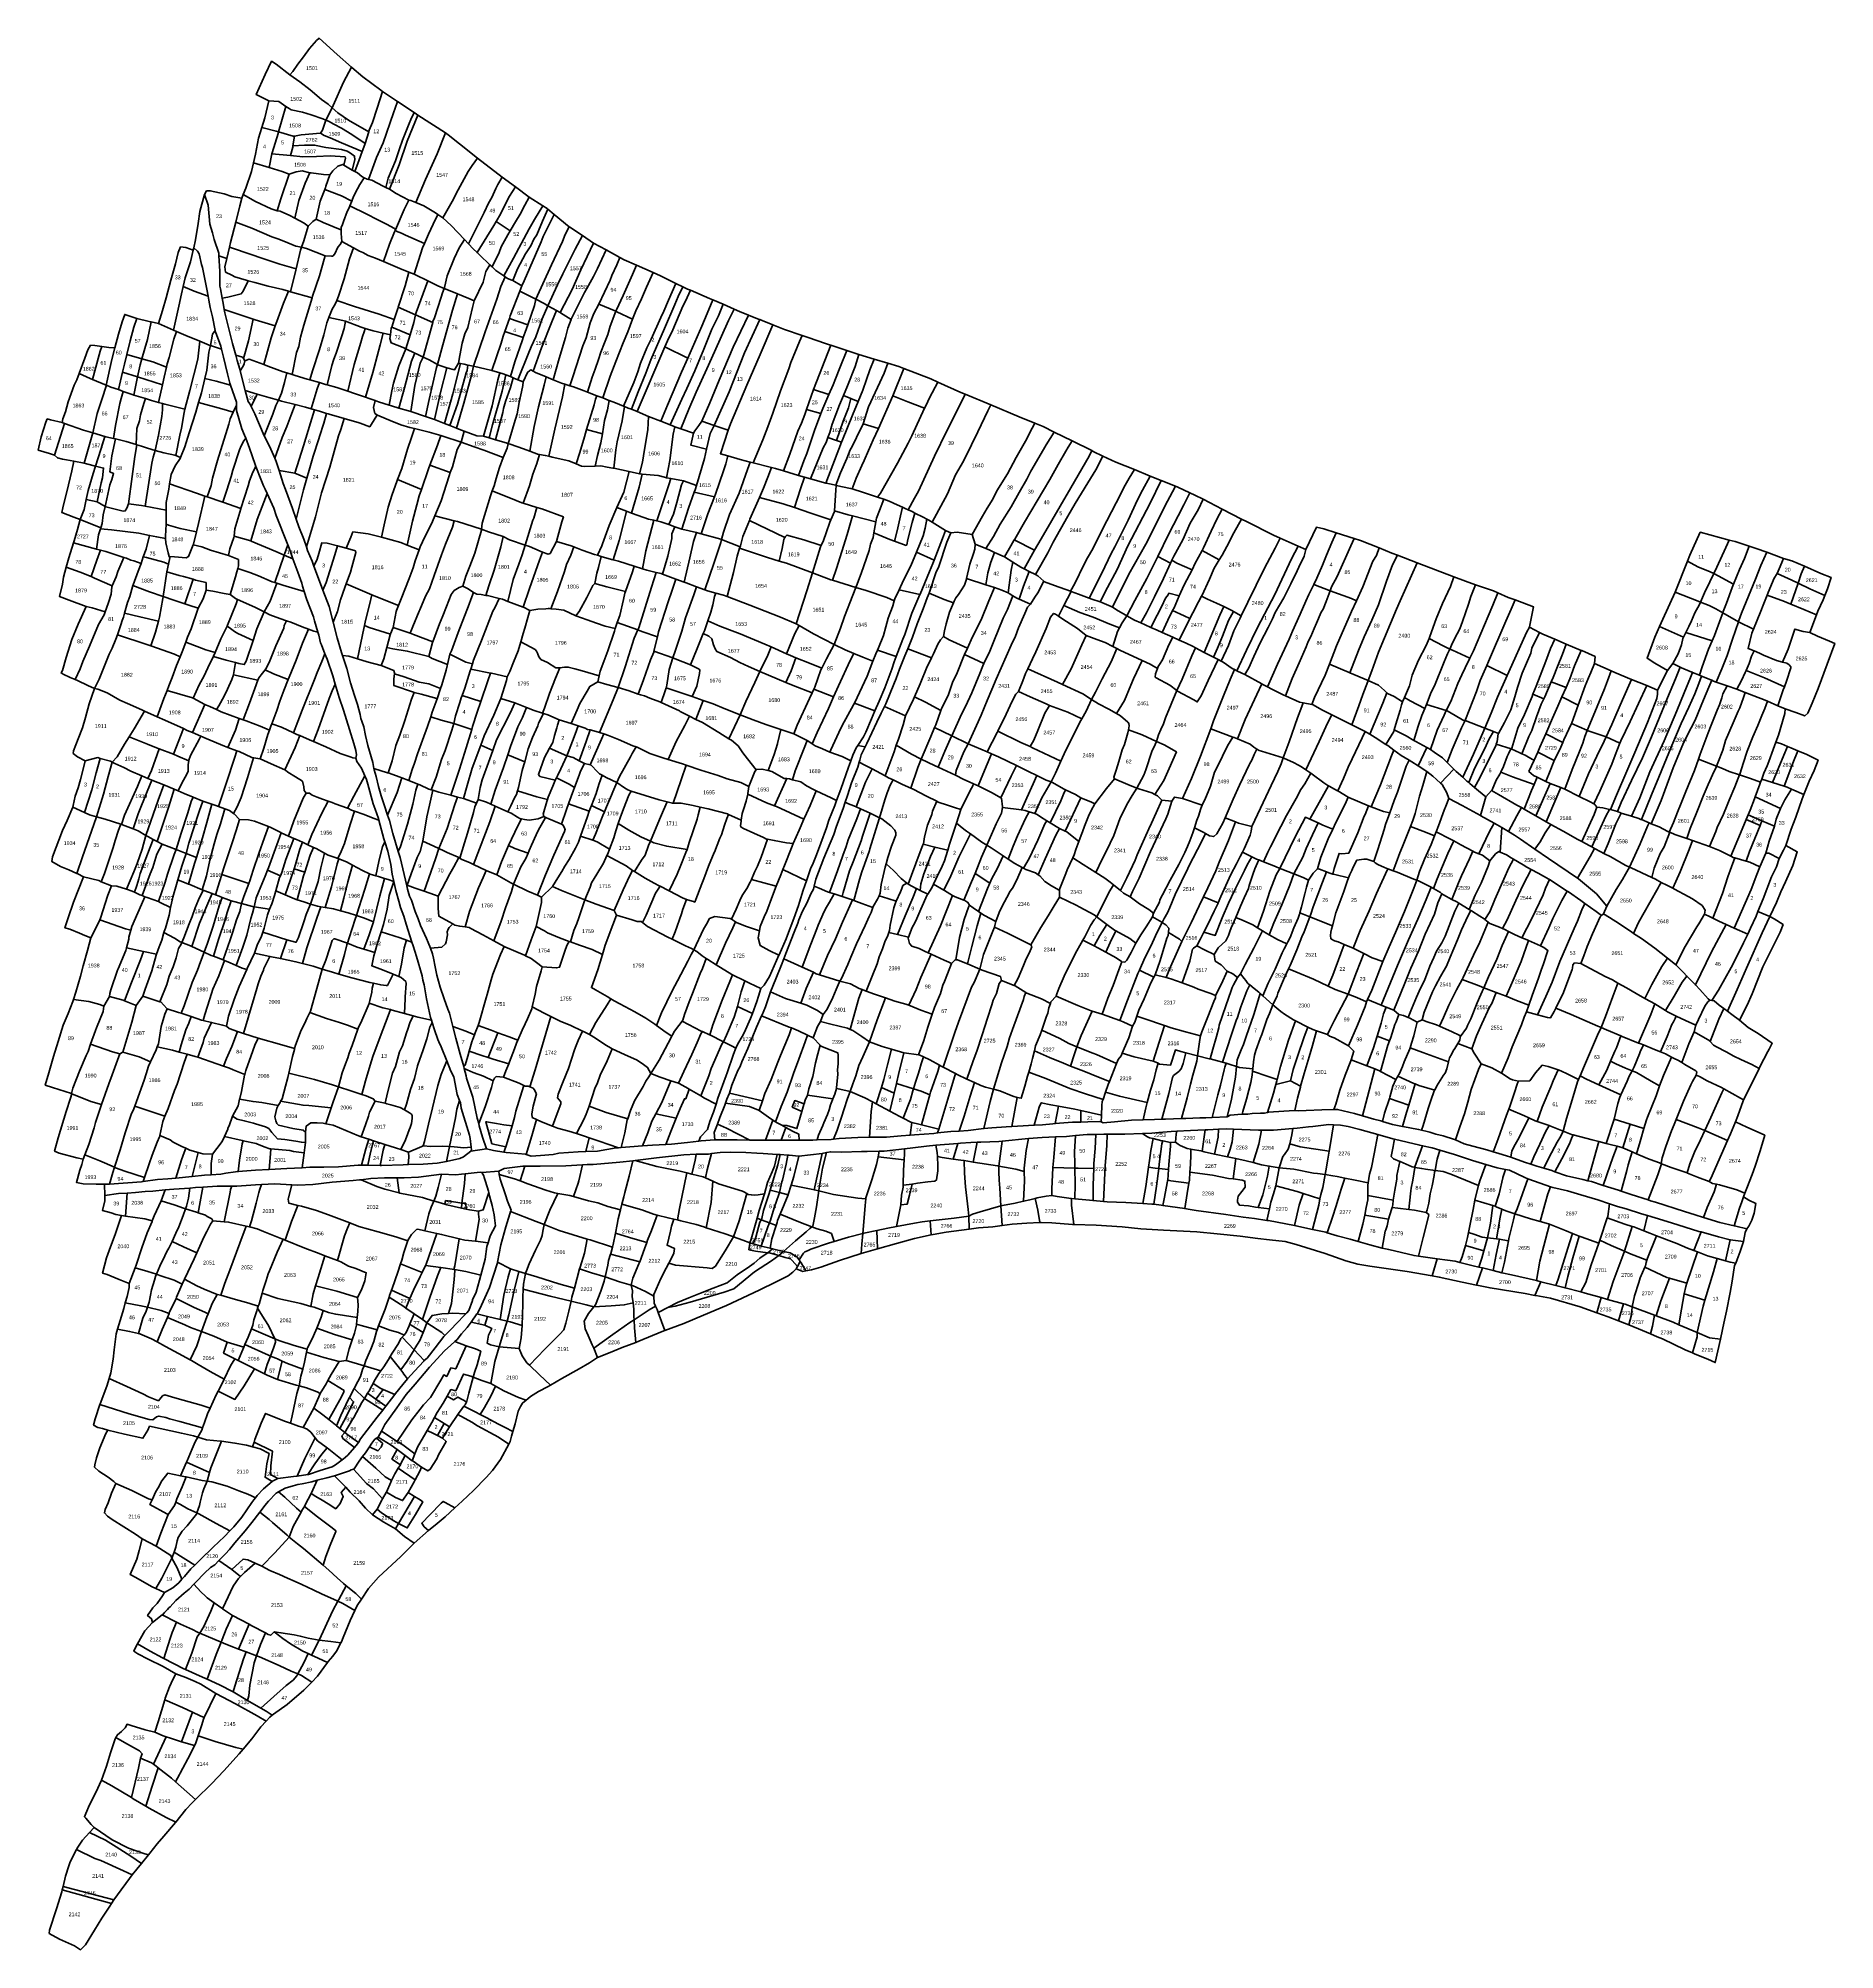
# Model space of a CAD drawing. Header units: inches. Extents: x -340598 to -226850, y -167010 to -59860.
# Drawn here: x -309793 to -248393, y -152588 to -87271 of the extents above; entities that cross this region are included whole.
import ezdxf

# ---------------------------------------------------------------- set-up
doc = ezdxf.new("R2010")
doc.units = ezdxf.units.IN
doc.header["$MEASUREMENT"] = 0
doc.layers.add('PDF6_Geometry', color=9, linetype='Continuous', true_color=0x808080)
doc.layers.add('PDF6_Text', color=7, linetype='Continuous', true_color=0xffffff)
doc.styles.add('PDF Arial', font='arial.ttf')

msp = doc.modelspace()

# ---------------------------------------------------------------- linework, layer by layer
at = {"layer": 'PDF6_Geometry', "color": 1, "lineweight": 53}
for points in [[(-299082, -88259), (-299365, -88769), (-299711, -89569), (-299749, -89645), (-299884, -89521), (-300115, -89367), (-300500, -89039), (-300856, -88760), (-301193, -88518), (-301096, -88403), (-300923, -88162), (-300722, -87911), (-300520, -87622), (-300280, -87352), (-300189, -87271), (-299577, -87824)], [(-301193, -88518), (-300856, -88760), (-300500, -89039), (-300115, -89367), (-299884, -89521), (-299749, -89645), (-299964, -90069), (-300066, -90023), (-300461, -89888), (-300759, -89792), (-301144, -89715), (-301221, -89676), (-301328, -89602), (-301567, -89435), (-301913, -89407), (-302341, -89197), (-302039, -88510), (-301818, -88056), (-301664, -88153)], [(-298021, -89092), (-298211, -89655), (-298374, -90147), (-298479, -90408), (-298498, -90466), (-299191, -90071), (-299557, -89820), (-299749, -89645), (-299711, -89569), (-299365, -88769), (-299082, -88259), (-299071, -88269), (-298702, -88595), (-298086, -89048)], [(-301913, -89407), (-301567, -89435), (-301328, -89602), (-301580, -90473), (-301663, -90448), (-302151, -90320), (-302048, -89995)], [(-297513, -89432), (-297595, -89665), (-297653, -89819), (-298008, -90841), (-298229, -91343), (-298510, -92096), (-298555, -92086), (-298651, -92038), (-298729, -91999), (-298883, -91874), (-298969, -91826), (-298825, -91421), (-298724, -91146), (-298633, -90900), (-298622, -90863), (-298498, -90466), (-298479, -90408), (-298374, -90147), (-298211, -89655), (-298021, -89092)], [(-296943, -89814), (-297056, -90050), (-297114, -90185), (-297344, -90754), (-297440, -91053), (-297584, -91458), (-297834, -92047), (-297915, -92367), (-298007, -92327), (-298392, -92124), (-298510, -92096), (-298229, -91343), (-298008, -90841), (-297653, -89819), (-297595, -89665), (-297513, -89432)], [(-301328, -89602), (-301221, -89676), (-301144, -89715), (-300759, -89792), (-300461, -89888), (-300066, -90023), (-299964, -90069), (-300076, -90409), (-300143, -90515), (-300807, -90573), (-301036, -90614), (-301076, -90621), (-301580, -90473)], [(-299964, -90069), (-299874, -90110), (-299691, -90206), (-299432, -90341), (-299076, -90562), (-298622, -90863), (-298633, -90900), (-298724, -91146), (-299431, -90842), (-299816, -90679), (-300018, -90592), (-300143, -90515), (-300076, -90409)], [(-299749, -89645), (-299557, -89820), (-299191, -90071), (-298498, -90466), (-298622, -90863), (-299076, -90562), (-299432, -90341), (-299691, -90206), (-299874, -90110), (-299964, -90069)], [(-296816, -89898), (-297181, -90793), (-297459, -91593), (-297786, -92423), (-297915, -92367), (-297834, -92047), (-297584, -91458), (-297440, -91053), (-297344, -90754), (-297114, -90185), (-297056, -90050), (-296943, -89814), (-296864, -89867)], [(-295874, -90507), (-296161, -91217), (-296555, -92094), (-296887, -92887), (-297055, -92818), (-297132, -92799), (-297565, -92577), (-297786, -92423), (-297459, -91593), (-297181, -90793), (-296816, -89898)], [(-302151, -90320), (-301663, -90448), (-301580, -90473), (-301595, -90525), (-301797, -91181), (-301805, -91220), (-301902, -91683), (-302436, -91527), (-302364, -91230), (-302268, -90690)], [(-301580, -90473), (-301076, -90621), (-301036, -90614), (-301089, -90953), (-301095, -90988), (-301167, -91283), (-301805, -91220), (-301797, -91181), (-301595, -90525)], [(-301036, -90614), (-300807, -90573), (-300143, -90515), (-300018, -90592), (-299816, -90679), (-299431, -90842), (-298724, -91146), (-298825, -91421), (-298969, -91826), (-299058, -91775), (-298969, -91421), (-298979, -91295), (-299123, -91199), (-299239, -91131), (-299431, -91074), (-299960, -91006), (-300345, -90920), (-300691, -90920), (-301089, -90953)], [(-294781, -91368), (-294959, -91621), (-295103, -91824), (-295439, -92451), (-295651, -92846), (-295968, -93406), (-296132, -93291), (-296218, -93232), (-296612, -93001), (-296887, -92887), (-296555, -92094), (-296161, -91217), (-295874, -90507), (-295777, -90570), (-295392, -90879)], [(-301805, -91220), (-301167, -91283), (-300749, -91325), (-300277, -91315), (-299816, -91286), (-299306, -91324), (-299296, -91373), (-299353, -91603), (-299383, -91585), (-299556, -91643), (-299719, -91807), (-299825, -91942), (-300046, -91923), (-300460, -91875), (-300506, -91865), (-300777, -91807), (-300979, -91836), (-301219, -91914), (-301450, -91827), (-301902, -91683)], [(-301089, -90953), (-300691, -90920), (-300345, -90920), (-299960, -91006), (-299431, -91074), (-299239, -91131), (-299123, -91199), (-298979, -91295), (-298969, -91421), (-299058, -91775), (-299238, -91672), (-299353, -91603), (-299296, -91373), (-299306, -91324), (-299816, -91286), (-300277, -91315), (-300749, -91325), (-301167, -91283), (-301095, -90988)], [(-293934, -92016), (-294083, -92267), (-294151, -92411), (-294285, -92710), (-294400, -92903), (-294554, -93231), (-294689, -93501), (-295087, -94297), (-295229, -94146), (-295679, -93666), (-295968, -93406), (-295651, -92846), (-295439, -92451), (-295103, -91824), (-294959, -91621), (-294781, -91368)], [(-301902, -91683), (-301450, -91827), (-301219, -91914), (-301498, -92763), (-301625, -93163), (-301661, -93158), (-301834, -93100), (-302363, -92850), (-302784, -92606), (-302700, -92397), (-302508, -91828), (-302436, -91527)], [(-301219, -91914), (-300979, -91836), (-300777, -91807), (-300506, -91865), (-300671, -92222), (-300882, -92810), (-301026, -93423), (-301199, -93331), (-301527, -93177), (-301625, -93163), (-301498, -92763)], [(-300506, -91865), (-300460, -91875), (-300046, -91923), (-299825, -91942), (-299959, -92328), (-299979, -92386), (-299988, -92405), (-300000, -92436), (-300161, -92839), (-300295, -93456), (-300411, -93533), (-300565, -93698), (-300709, -93592), (-301026, -93423), (-300882, -92810), (-300671, -92222)], [(-299058, -91775), (-298969, -91826), (-298883, -91874), (-298729, -91999), (-298651, -92038), (-298805, -92269), (-298882, -92414), (-299017, -92684), (-299065, -92800), (-299078, -92834), (-299430, -92655), (-300000, -92436), (-299988, -92405), (-299979, -92386), (-299959, -92328), (-299825, -91942), (-299719, -91807), (-299556, -91643), (-299383, -91585), (-299353, -91603), (-299238, -91672)], [(-298651, -92038), (-298555, -92086), (-298510, -92096), (-298392, -92124), (-298007, -92327), (-297915, -92367), (-297786, -92423), (-297565, -92577), (-297132, -92799), (-297285, -93127), (-297582, -93818), (-297612, -93773), (-297891, -93619), (-298343, -93397), (-298420, -93349), (-298564, -93282), (-299144, -93001), (-299078, -92834), (-299065, -92800), (-299017, -92684), (-298882, -92414), (-298805, -92269)], [(-293480, -92353), (-293689, -92671), (-293775, -92835), (-293996, -93279), (-294144, -93533), (-294227, -93675), (-294794, -94594), (-294928, -94466), (-295087, -94297), (-294689, -93501), (-294554, -93231), (-294400, -92903), (-294285, -92710), (-294151, -92411), (-294083, -92267), (-293934, -92016)], [(-304114, -92616), (-303979, -92976), (-303931, -93622), (-303834, -93921), (-303776, -94143), (-303622, -94615), (-303616, -94710), (-303583, -95233), (-303583, -95744), (-303564, -95831), (-303506, -96157), (-303477, -96322), (-303438, -96543), (-303419, -96650), (-303149, -97701), (-303042, -98106), (-302995, -98280), (-302908, -98579), (-302894, -98633), (-302716, -99312), (-302619, -99688), (-302561, -99765), (-302514, -99857), (-302388, -100102), (-302070, -100854), (-301887, -101211), (-301707, -101625), (-301685, -101674), (-301656, -101732), (-301561, -102042), (-301425, -102484), (-301338, -102686), (-301098, -103342), (-300977, -103700), (-300886, -103969), (-300712, -104393), (-300628, -104653), (-300587, -104779), (-300433, -105145), (-300372, -105308), (-300144, -105916), (-300062, -106129), (-299846, -106688), (-299710, -107226), (-299576, -107758), (-299431, -108259), (-299396, -108366), (-299248, -108809), (-299123, -109301), (-298988, -109735), (-298882, -110034), (-298786, -110381), (-298766, -110516), (-298737, -110603), (-298670, -110795), (-298603, -111094), (-298525, -111441), (-298362, -112020), (-298322, -112227), (-298313, -112271), (-298246, -112502), (-298159, -112840), (-298072, -113158), (-297966, -113466), (-297860, -113823), (-297793, -114006), (-297677, -114450), (-297492, -115056), (-297427, -115269), (-297282, -115848), (-297193, -116237), (-297167, -116349), (-297099, -116581), (-297041, -116726), (-296907, -117111), (-296810, -117362), (-296724, -117593), (-296521, -118037), (-296464, -118172), (-296390, -118369), (-296319, -118557), (-296281, -118702), (-296223, -119001), (-296174, -119281), (-296059, -119695), (-295914, -120091), (-295789, -120447), (-295741, -120582), (-295622, -121041), (-295519, -121441), (-295375, -121990), (-295250, -122406), (-295230, -122472), (-295163, -122723), (-295153, -122810), (-294941, -123456), (-294787, -124169), (-294738, -124359), (-294719, -124430), (-294613, -124816), (-294469, -125220), (-295007, -125298), (-294988, -125259), (-294998, -125159), (-295027, -124864), (-295056, -124748), (-295335, -123832), (-295364, -123639), (-295392, -123567), (-295470, -123360), (-295586, -122762), (-295692, -122569), (-295831, -122213), (-296019, -121730), (-296106, -121566), (-296135, -121480), (-296250, -121152), (-296332, -120900), (-296357, -120825), (-296385, -120737), (-296520, -120091), (-296607, -119618), (-296646, -119455), (-296674, -119310), (-296867, -118645), (-296983, -118288), (-297022, -118163), (-297214, -117545), (-297301, -117266), (-297407, -116976), (-297465, -116755), (-297570, -116398), (-297641, -116082), (-297696, -115839), (-297744, -115501), (-297841, -115048), (-297947, -114735), (-297985, -114624), (-298151, -113994), (-298168, -113929), (-298274, -113611), (-298351, -113428), (-298525, -112763), (-298573, -112599), (-298627, -112478), (-298746, -112213), (-298900, -111982), (-298939, -111866), (-298910, -111760), (-298939, -111606), (-299006, -111374), (-299151, -110892), (-299363, -110227), (-299507, -109802), (-299640, -109338), (-299719, -109060), (-299922, -108491), (-299995, -108304), (-300114, -107999), (-300143, -107932), (-300201, -107672), (-300232, -107567), (-300345, -107180), (-300384, -107045), (-300615, -106457), (-300702, -106177), (-300760, -105994), (-300779, -105888), (-300923, -105521), (-301058, -105155), (-301090, -105056), (-301155, -104856), (-301222, -104692), (-301262, -104577), (-301280, -104528), (-301655, -103574), (-301742, -103323), (-301969, -102832), (-302041, -102677), (-302098, -102561), (-302185, -102339), (-302354, -101899), (-302378, -101838), (-302570, -101279), (-302703, -100940), (-302744, -100835), (-302830, -100623), (-303013, -99987), (-303013, -99808), (-303014, -99707), (-303220, -99129), (-303245, -99061), (-303322, -98733), (-303466, -98164), (-303528, -97897), (-303553, -97788), (-303736, -97306), (-303747, -97255), (-303842, -96795), (-303919, -96477), (-303958, -96226), (-303986, -96086), (-304035, -95840), (-304180, -95108), (-304209, -95002), (-304295, -94635), (-304353, -94548), (-304480, -94430), (-304421, -94163), (-304325, -93603), (-304267, -93188)], [(-302835, -92734), (-302902, -92995), (-303043, -93553), (-303219, -94249), (-303255, -94408), (-303345, -94795), (-303616, -94710), (-303622, -94615), (-303776, -94143), (-303834, -93921), (-303931, -93622), (-303979, -92976), (-304114, -92616), (-304041, -92488), (-303912, -92484), (-303441, -92590), (-303181, -92677)], [(-302784, -92606), (-302363, -92850), (-301834, -93100), (-301661, -93158), (-301625, -93163), (-301527, -93177), (-301199, -93331), (-301026, -93423), (-300709, -93592), (-300565, -93698), (-300718, -94199), (-300792, -94414), (-300987, -94373), (-301257, -94257), (-301574, -94142), (-301805, -94055), (-302488, -93766), (-303043, -93553), (-302902, -92995), (-302835, -92734)], [(-300000, -92436), (-299430, -92655), (-299078, -92834), (-299144, -93001), (-299170, -93070), (-299238, -93195), (-299362, -93533), (-299410, -93668), (-299439, -93726), (-299439, -93816), (-299535, -93784), (-300055, -93562), (-300295, -93456), (-300161, -92839)], [(-292544, -92994), (-292832, -93462), (-293015, -93780), (-293553, -94783), (-293879, -95393), (-294149, -95208), (-294283, -95081), (-294034, -94591), (-293967, -94398), (-293746, -93983), (-293665, -93853), (-293477, -93549), (-293323, -93279), (-293160, -92980), (-293011, -92698)], [(-293011, -92698), (-293160, -92980), (-293323, -93279), (-293477, -93549), (-293665, -93853), (-294144, -93533), (-293996, -93279), (-293775, -92835), (-293689, -92671), (-293480, -92353)], [(-299144, -93001), (-298564, -93282), (-298420, -93349), (-298343, -93397), (-297891, -93619), (-297612, -93773), (-297582, -93818), (-297612, -93889), (-297785, -94304), (-297997, -94902), (-298265, -94786), (-298516, -94690), (-298698, -94593), (-298814, -94545), (-299021, -94433), (-299420, -94218), (-299439, -93948), (-299439, -93816), (-299439, -93726), (-299410, -93668), (-299362, -93533), (-299238, -93195), (-299170, -93070)], [(-297132, -92799), (-297055, -92818), (-296887, -92887), (-296612, -93001), (-296218, -93232), (-296132, -93291), (-296295, -93628), (-296458, -93965), (-296595, -94280), (-297237, -93995), (-297381, -93937), (-297554, -93860), (-297582, -93818), (-297285, -93127)], [(-296132, -93291), (-295968, -93406), (-295679, -93666), (-295229, -94146), (-295409, -94428), (-295573, -94794), (-295822, -95392), (-295909, -95788), (-295921, -95822), (-296130, -95730), (-296480, -95559), (-296899, -95354), (-296944, -95337), (-296660, -94428), (-296595, -94280), (-296458, -93965), (-296295, -93628)], [(-292371, -93110), (-292554, -93519), (-292755, -93992), (-292851, -94137), (-292957, -94359), (-293140, -94638), (-293418, -95150), (-293570, -95553), (-293601, -95536), (-293755, -95478), (-293830, -95426), (-293879, -95393), (-293553, -94783), (-293015, -93780), (-292832, -93462), (-292544, -92994), (-292400, -93085)], [(-292154, -93289), (-292534, -94040), (-292601, -94233), (-293187, -95555), (-293261, -95727), (-293570, -95553), (-293418, -95150), (-293140, -94638), (-292957, -94359), (-292851, -94137), (-292755, -93992), (-292554, -93519), (-292371, -93110)], [(-291646, -93710), (-291784, -93972), (-291880, -94213), (-292255, -95014), (-292787, -96190), (-293335, -95910), (-293302, -95825), (-293261, -95727), (-293187, -95555), (-292601, -94233), (-292534, -94040), (-292154, -93289)], [(-303043, -93553), (-302488, -93766), (-301805, -94055), (-301574, -94142), (-301257, -94257), (-300987, -94373), (-300792, -94414), (-300824, -94508), (-300976, -95147), (-301535, -94990), (-302189, -94769), (-302478, -94673), (-303255, -94408), (-303219, -94249)], [(-300565, -93698), (-300411, -93533), (-300295, -93456), (-300055, -93562), (-299535, -93784), (-299439, -93816), (-299439, -93948), (-299420, -94218), (-299468, -94314), (-299554, -94411), (-299650, -94642), (-299727, -94719), (-299775, -94719), (-299987, -94710), (-300622, -94450), (-300792, -94414), (-300718, -94199)], [(-297582, -93818), (-297554, -93860), (-297381, -93937), (-297237, -93995), (-296595, -94280), (-296660, -94428), (-296944, -95337), (-297123, -95266), (-297438, -95142), (-297997, -94902), (-297785, -94304), (-297612, -93889)], [(-294144, -93533), (-293665, -93853), (-293746, -93983), (-293967, -94398), (-294034, -94591), (-294283, -95081), (-294356, -95011), (-294717, -94668), (-294794, -94594), (-294227, -93675)], [(-291197, -94014), (-291437, -94483), (-291639, -94869), (-291860, -95322), (-292043, -95699), (-292373, -96410), (-292504, -96335), (-292787, -96190), (-292255, -95014), (-291880, -94213), (-291784, -93972), (-291646, -93710), (-291621, -93731)], [(-290812, -94271), (-291254, -95187), (-291542, -95862), (-291958, -96646), (-292078, -96578), (-292373, -96410), (-292043, -95699), (-291860, -95322), (-291639, -94869), (-291437, -94483), (-291197, -94014)], [(-304497, -94510), (-304584, -94915), (-304766, -95455), (-304840, -95757), (-304901, -96005), (-304987, -96429), (-305170, -97244), (-305679, -97018), (-305545, -96574), (-305420, -96140), (-305266, -95533), (-305103, -94983), (-305007, -94587), (-304930, -94404), (-304748, -94423)], [(-304480, -94430), (-304353, -94548), (-304295, -94635), (-304209, -95002), (-304180, -95108), (-304035, -95840), (-303986, -96086), (-304458, -95908), (-304840, -95757), (-304766, -95455), (-304584, -94915), (-304497, -94510)], [(-303616, -94710), (-303345, -94795), (-303410, -95078), (-303391, -95261), (-303179, -95367), (-303074, -95425), (-302689, -95541), (-302621, -95558), (-302794, -95917), (-302852, -96004), (-303314, -96120), (-303506, -96157), (-303564, -95831), (-303583, -95744), (-303583, -95233)], [(-303255, -94408), (-302478, -94673), (-302189, -94769), (-301535, -94990), (-300976, -95147), (-300987, -95193), (-301170, -95934), (-301239, -95914), (-301438, -95858), (-301939, -95743), (-302391, -95618), (-302621, -95558), (-302689, -95541), (-303074, -95425), (-303179, -95367), (-303391, -95261), (-303410, -95078), (-303345, -94795)], [(-300792, -94414), (-300622, -94450), (-299987, -94710), (-300025, -94816), (-300179, -95395), (-300419, -96089), (-300435, -96140), (-301170, -95934), (-300987, -95193), (-300976, -95147), (-300824, -94508)], [(-299420, -94218), (-299021, -94433), (-299150, -94806), (-299342, -95491), (-299525, -96079), (-299591, -96229), (-299649, -96359), (-299745, -96523), (-299859, -96816), (-299928, -96995), (-300034, -97410), (-300177, -97902), (-300418, -98635), (-300513, -98940), (-300600, -98915), (-301014, -98790), (-301116, -98761), (-300966, -98009), (-300889, -97806), (-300832, -97488), (-300717, -97073), (-300515, -96398), (-300435, -96140), (-300419, -96089), (-300179, -95395), (-300025, -94816), (-299987, -94710), (-299775, -94719), (-299727, -94719), (-299650, -94642), (-299554, -94411), (-299468, -94314)], [(-299021, -94433), (-298814, -94545), (-298698, -94593), (-298516, -94690), (-298265, -94786), (-297997, -94902), (-297438, -95142), (-297123, -95266), (-297255, -95731), (-297491, -96460), (-297505, -96502), (-297627, -96877), (-298139, -96705), (-298986, -96436), (-299591, -96229), (-299525, -96079), (-299342, -95491), (-299150, -94806)], [(-295229, -94146), (-295087, -94297), (-294928, -94466), (-294794, -94594), (-294717, -94668), (-294356, -95011), (-294495, -95247), (-294591, -95604), (-294889, -96240), (-295081, -96163), (-295461, -96009), (-295889, -95836), (-295921, -95822), (-295909, -95788), (-295822, -95392), (-295573, -94794), (-295409, -94428)], [(-289910, -94760), (-290014, -95013), (-290187, -95379), (-290244, -95543), (-290638, -96363), (-290801, -96682), (-290926, -96990), (-291061, -97511), (-291176, -97781), (-291522, -98842), (-291620, -99143), (-291791, -99090), (-291906, -99055), (-292195, -98939), (-291984, -98216), (-291772, -97502), (-291696, -97174), (-291583, -96883), (-291580, -96875), (-291119, -95959), (-291042, -95824), (-290821, -95409), (-290677, -95139), (-290381, -94505)], [(-290381, -94505), (-290677, -95139), (-290821, -95409), (-291042, -95824), (-291119, -95959), (-291580, -96875), (-291583, -96883), (-291946, -96653), (-291958, -96646), (-291542, -95862), (-291254, -95187), (-290812, -94271)], [(-297123, -95266), (-296944, -95337), (-296899, -95354), (-296480, -95559), (-296880, -96637), (-296899, -96723), (-297491, -96460), (-297255, -95731)], [(-294356, -95011), (-294283, -95081), (-294149, -95208), (-293879, -95393), (-293830, -95426), (-293985, -95758), (-294120, -96192), (-294523, -97301), (-294921, -98481), (-295106, -98439), (-295234, -98410), (-295356, -98386), (-295426, -98372), (-295388, -98112), (-295302, -97687), (-295263, -97533), (-295215, -97369), (-295110, -97157), (-294947, -96472), (-294889, -96240), (-294591, -95604), (-294495, -95247)], [(-289346, -95024), (-289485, -95340), (-289802, -96064), (-290032, -96556), (-290049, -96599), (-290638, -96363), (-290244, -95543), (-290187, -95379), (-290014, -95013), (-289910, -94760), (-289764, -94839)], [(-287996, -95646), (-288253, -96217), (-288416, -96594), (-288513, -96815), (-288849, -97549), (-288993, -97848), (-289204, -98369), (-289300, -98668), (-289435, -99034), (-289786, -99848), (-290069, -99729), (-290281, -99644), (-290309, -99633), (-290502, -99561), (-290242, -98813), (-290050, -98321), (-289801, -97684), (-289647, -97298), (-289479, -96867), (-289369, -96584), (-289176, -96179), (-289004, -95774), (-288774, -95277), (-288523, -95388)], [(-288774, -95277), (-289004, -95774), (-289176, -96179), (-289369, -96584), (-289479, -96867), (-290013, -96614), (-290049, -96599), (-290032, -96556), (-289802, -96064), (-289485, -95340), (-289346, -95024)], [(-304840, -95757), (-304458, -95908), (-303986, -96086), (-303958, -96226), (-303919, -96477), (-303842, -96795), (-303747, -97255), (-303832, -97383), (-303910, -97772), (-303947, -97760), (-304272, -97626), (-304746, -97432), (-305063, -97291), (-305170, -97244), (-304987, -96429), (-304901, -96005)], [(-302621, -95558), (-302391, -95618), (-301939, -95743), (-301438, -95858), (-301239, -95914), (-301409, -96321), (-301640, -96948), (-301692, -97100), (-302380, -96891), (-302442, -96871), (-302996, -96689), (-303438, -96543), (-303477, -96322), (-303506, -96157), (-303314, -96120), (-302852, -96004), (-302794, -95917)], [(-301239, -95914), (-301170, -95934), (-300435, -96140), (-300515, -96398), (-300717, -97073), (-300832, -97488), (-300889, -97806), (-300966, -98009), (-301116, -98761), (-301296, -98709), (-301418, -98674), (-301947, -98472), (-302077, -98425), (-301832, -97508), (-301692, -97100), (-301640, -96948), (-301409, -96321)], [(-296480, -95559), (-296130, -95730), (-295921, -95822), (-295976, -95971), (-296024, -96116), (-296245, -96820), (-296302, -96955), (-296311, -96984), (-296899, -96723), (-296880, -96637)], [(-295921, -95822), (-295889, -95836), (-295461, -96009), (-295629, -96559), (-295965, -97745), (-296146, -98415), (-296436, -98257), (-296642, -98168), (-296311, -96984), (-296302, -96955), (-296245, -96820), (-296024, -96116), (-295976, -95971)], [(-295461, -96009), (-295081, -96163), (-294889, -96240), (-294947, -96472), (-295110, -97157), (-295215, -97369), (-295263, -97533), (-295302, -97687), (-295388, -98112), (-295426, -98372), (-295570, -98604), (-295830, -98536), (-296100, -98440), (-296146, -98415), (-295965, -97745), (-295629, -96559)], [(-293830, -95426), (-293755, -95478), (-293601, -95536), (-293570, -95553), (-293261, -95727), (-293302, -95825), (-293335, -95910), (-293658, -96751), (-293690, -96846), (-293841, -97290), (-293898, -97455), (-293975, -97686), (-294291, -98622), (-294921, -98481), (-294523, -97301), (-294120, -96192), (-293985, -95758)], [(-293335, -95910), (-292787, -96190), (-292831, -96403), (-293060, -97065), (-293690, -96846), (-293658, -96751)], [(-287765, -95760), (-287926, -96101), (-288032, -96372), (-288387, -97191), (-288858, -98262), (-289031, -98716), (-289290, -99352), (-289518, -99946), (-289636, -99912), (-289759, -99860), (-289786, -99848), (-289435, -99034), (-289300, -98668), (-289204, -98369), (-288993, -97848), (-288849, -97549), (-288513, -96815), (-288416, -96594), (-288253, -96217), (-287996, -95646)], [(-287500, -95883), (-287676, -96256), (-287763, -96429), (-288108, -97230), (-288281, -97606), (-288374, -97820), (-289320, -100029), (-289518, -99946), (-289290, -99352), (-289031, -98716), (-288858, -98262), (-288387, -97191), (-288032, -96372), (-287926, -96101), (-287765, -95760), (-287599, -95841)], [(-286732, -96210), (-286935, -96680), (-287108, -97114), (-287596, -98200), (-288374, -97820), (-288281, -97606), (-288108, -97230), (-287763, -96429), (-287676, -96256), (-287500, -95883), (-286849, -96159)], [(-303438, -96543), (-302996, -96689), (-302442, -96871), (-302601, -97614), (-302779, -98212), (-302812, -98164), (-303042, -98106), (-303149, -97701), (-303419, -96650)], [(-299591, -96229), (-298986, -96436), (-298139, -96705), (-297627, -96877), (-297713, -97139), (-297726, -97177), (-297757, -97411), (-298002, -97354), (-298341, -97274), (-298619, -97184), (-298755, -97139), (-299293, -96937), (-299380, -96918), (-299859, -96816), (-299745, -96523), (-299649, -96359)], [(-297491, -96460), (-296899, -96723), (-296956, -96984), (-297084, -97407), (-297713, -97139), (-297627, -96877), (-297505, -96502)], [(-292787, -96190), (-292504, -96335), (-292373, -96410), (-292571, -96856), (-292782, -97474), (-292945, -97821), (-293022, -98014), (-293403, -98939), (-293541, -98882), (-293566, -98870), (-293657, -98824), (-293503, -98323), (-293244, -97580), (-293214, -97500), (-293148, -97320), (-293060, -97065), (-292831, -96403)], [(-292373, -96410), (-292078, -96578), (-292234, -96962), (-292590, -97850), (-292878, -98645), (-292955, -98602), (-292993, -98621), (-293070, -98689), (-293214, -99017), (-293403, -98939), (-293022, -98014), (-292945, -97821), (-292782, -97474), (-292571, -96856)], [(-292078, -96578), (-291958, -96646), (-291946, -96653), (-291583, -96883), (-291696, -97174), (-291772, -97502), (-291984, -98216), (-292195, -98939), (-292430, -98842), (-292801, -98689), (-292878, -98645), (-292590, -97850), (-292234, -96962)], [(-290638, -96363), (-290049, -96599), (-290243, -97106), (-290330, -97395), (-290445, -97684), (-290560, -98003), (-290647, -98244), (-290762, -98582), (-290858, -98852), (-291019, -99368), (-291137, -99324), (-291502, -99180), (-291620, -99143), (-291522, -98842), (-291176, -97781), (-291061, -97511), (-290926, -96990), (-290801, -96682)], [(-290049, -96599), (-290013, -96614), (-289479, -96867), (-289647, -97298), (-289801, -97684), (-290050, -98321), (-290242, -98813), (-290502, -99561), (-290706, -99485), (-291019, -99368), (-290858, -98852), (-290762, -98582), (-290647, -98244), (-290560, -98003), (-290445, -97684), (-290330, -97395), (-290243, -97106)], [(-286387, -96362), (-286541, -96756), (-286772, -97210), (-287050, -97895), (-287357, -98638), (-287626, -99236), (-287799, -99602), (-288198, -100481), (-288514, -100361), (-288290, -99805), (-287809, -98676), (-287596, -98200), (-287108, -97114), (-286935, -96680), (-286732, -96210)], [(-286011, -96527), (-286204, -96911), (-286675, -97991), (-286944, -98570), (-287309, -99370), (-287559, -99949), (-287834, -100623), (-288032, -100548), (-288058, -100538), (-288198, -100481), (-287799, -99602), (-287626, -99236), (-287357, -98638), (-287050, -97895), (-286772, -97210), (-286541, -96756), (-286387, -96362)], [(-285515, -96733), (-286039, -97830), (-286524, -98949), (-286839, -99730), (-287109, -100358), (-287214, -100505), (-287349, -100687), (-287398, -100770), (-287834, -100623), (-287559, -99949), (-287309, -99370), (-286944, -98570), (-286675, -97991), (-286204, -96911), (-286011, -96527), (-285820, -96611)], [(-306422, -96844), (-306525, -97144), (-306650, -97607), (-306762, -98072), (-306842, -98407), (-306907, -98676), (-307054, -99279), (-307313, -99189), (-307454, -99131), (-307475, -99122), (-307275, -98253), (-307179, -97848), (-307054, -97385), (-306929, -96961), (-306833, -96710), (-306458, -96835)], [(-305934, -96964), (-306063, -97568), (-306150, -97867), (-306253, -98221), (-306762, -98072), (-306650, -97607), (-306525, -97144), (-306422, -96844), (-305996, -96951)], [(-305679, -97018), (-305170, -97244), (-305063, -97291), (-305159, -97548), (-305322, -98185), (-305390, -98397), (-305413, -98508), (-305880, -98330), (-306253, -98221), (-306150, -97867), (-306063, -97568), (-305934, -96964)], [(-305063, -97291), (-304746, -97432), (-304272, -97626), (-304342, -98232), (-304610, -99313), (-304783, -99940), (-305466, -99776), (-305544, -99754), (-305679, -99717), (-305545, -99114), (-305486, -98850), (-305413, -98508), (-305390, -98397), (-305322, -98185), (-305159, -97548)], [(-303747, -97255), (-303736, -97306), (-303553, -97788), (-303528, -97897), (-303910, -97772), (-303832, -97383)], [(-302442, -96871), (-302380, -96891), (-301692, -97100), (-301832, -97508), (-302077, -98425), (-302582, -98241), (-302726, -98289), (-302779, -98212), (-302601, -97614)], [(-299859, -96816), (-299380, -96918), (-299293, -96937), (-299332, -97188), (-299428, -97477), (-299610, -98037), (-299687, -98239), (-299754, -98452), (-299915, -99114), (-299975, -99098), (-300184, -99037), (-300513, -98940), (-300418, -98635), (-300177, -97902), (-300034, -97410), (-299928, -96995)], [(-299293, -96937), (-298755, -97139), (-298619, -97184), (-298658, -97303), (-298706, -97467), (-298764, -97670), (-298994, -98422), (-299217, -99328), (-299590, -99204), (-299915, -99114), (-299754, -98452), (-299687, -98239), (-299610, -98037), (-299428, -97477), (-299332, -97188)], [(-298619, -97184), (-298341, -97274), (-298002, -97354), (-298110, -97747), (-298311, -98518), (-298359, -98692), (-298602, -99538), (-298984, -99406), (-299217, -99328), (-298994, -98422), (-298764, -97670), (-298706, -97467), (-298658, -97303)], [(-297713, -97139), (-297084, -97407), (-297228, -97886), (-297321, -97843), (-297735, -97679), (-297773, -97534), (-297757, -97411), (-297726, -97177)], [(-296899, -96723), (-296311, -96984), (-296642, -98168), (-296840, -98064), (-296916, -98029), (-297228, -97886), (-297084, -97407), (-296956, -96984)], [(-293841, -97290), (-293214, -97500), (-293244, -97580), (-293503, -98323), (-293657, -98824), (-293815, -98769), (-293907, -98738), (-294015, -98705), (-294291, -98622), (-293975, -97686), (-293898, -97455)], [(-293690, -96846), (-293060, -97065), (-293148, -97320), (-293214, -97500), (-293841, -97290)], [(-285131, -96887), (-285655, -98021), (-286182, -99353), (-286697, -100499), (-287109, -100358), (-286839, -99730), (-286524, -98949), (-286039, -97830), (-285515, -96733), (-285154, -96878)], [(-284684, -97068), (-285118, -98072), (-285576, -99122), (-286135, -100451), (-286208, -100665), (-286697, -100499), (-286182, -99353), (-285655, -98021), (-285131, -96887), (-285050, -96920)], [(-283681, -97431), (-283771, -97633), (-284069, -98356), (-284145, -98568), (-284424, -99321), (-284683, -100083), (-284856, -100546), (-285029, -100989), (-285353, -101779), (-285463, -101751), (-285798, -101665), (-286219, -101535), (-286479, -101469), (-286208, -100665), (-286135, -100451), (-285576, -99122), (-285118, -98072), (-284684, -97068), (-284290, -97228)], [(-307619, -97805), (-307679, -97964), (-307708, -98090), (-307934, -98933), (-308015, -98900), (-308396, -98732), (-308198, -98206), (-308092, -97916), (-308006, -97762), (-307862, -97771)], [(-307179, -97848), (-307275, -98253), (-307475, -99122), (-307934, -98933), (-307708, -98090), (-307679, -97964), (-307619, -97805), (-307381, -97839)], [(-304272, -97626), (-303947, -97760), (-303910, -97772), (-303957, -98001), (-304034, -98608), (-304100, -98895), (-304216, -99390), (-304313, -99723), (-304408, -100045), (-304629, -100750), (-304782, -101232), (-304930, -101599), (-305092, -101532), (-304956, -100837), (-304898, -100595), (-304802, -100055), (-304783, -99940), (-304610, -99313), (-304342, -98232)], [(-303910, -97772), (-303528, -97897), (-303466, -98164), (-303322, -98733), (-303245, -99061), (-303220, -99129), (-303706, -98994), (-304100, -98895), (-304034, -98608), (-303957, -98001)], [(-298002, -97354), (-297757, -97411), (-297773, -97534), (-297735, -97679), (-297321, -97843), (-297228, -97886), (-297465, -98460), (-297648, -99058), (-297705, -99318), (-297799, -99807), (-298166, -99695), (-298279, -99654), (-298484, -99579), (-298602, -99538), (-298359, -98692), (-298311, -98518), (-298110, -97747)], [(-297228, -97886), (-296916, -98029), (-297013, -98248), (-297032, -98305), (-297272, -99222), (-297465, -99906), (-297724, -99830), (-297799, -99807), (-297705, -99318), (-297648, -99058), (-297465, -98460)], [(-288374, -97820), (-287596, -98200), (-287809, -98676), (-288290, -99805), (-288514, -100361), (-288934, -100191), (-289320, -100029)], [(-282707, -97759), (-283298, -99274), (-283535, -99954), (-283596, -100130), (-283712, -100420), (-283827, -100699), (-284105, -101481), (-284324, -102054), (-284595, -101973), (-284733, -101938), (-285353, -101779), (-285029, -100989), (-284856, -100546), (-284683, -100083), (-284424, -99321), (-284145, -98568), (-284069, -98356), (-283771, -97633), (-283681, -97431), (-283482, -97497), (-282886, -97700), (-282745, -97746)], [(-281749, -98077), (-281876, -98490), (-282135, -99146), (-282272, -99480), (-282404, -99802), (-282654, -100458), (-282740, -100747), (-282802, -100914), (-282865, -101085), (-282961, -101268), (-283403, -102329), (-283609, -102267), (-283805, -102209), (-283624, -101712), (-283528, -101461), (-283259, -100680), (-283046, -100097), (-282981, -99918), (-282770, -99442), (-282626, -99117), (-282549, -98905), (-282395, -98538), (-282152, -97944), (-281818, -98056)], [(-282152, -97944), (-282395, -98538), (-282549, -98905), (-282626, -99117), (-282770, -99442), (-283298, -99274), (-282707, -97759)], [(-306762, -98072), (-306253, -98221), (-306313, -98426), (-306395, -98840), (-306907, -98676), (-306842, -98407)], [(-306253, -98221), (-305880, -98330), (-305413, -98508), (-305486, -98850), (-305545, -99114), (-306395, -98840), (-306313, -98426)], [(-303042, -98106), (-302812, -98164), (-302779, -98212), (-302726, -98289), (-302755, -98395), (-302793, -98473), (-302894, -98633), (-302908, -98579), (-302995, -98280)], [(-302077, -98425), (-301947, -98472), (-301418, -98674), (-301296, -98709), (-301379, -99031), (-301475, -99398), (-301584, -99639), (-301917, -99543), (-302311, -99429), (-302716, -99312), (-302894, -98633), (-302793, -98473), (-302755, -98395), (-302726, -98289), (-302582, -98241)], [(-296916, -98029), (-296840, -98064), (-296642, -98168), (-296648, -98189), (-296734, -98373), (-296917, -99135), (-297060, -100029), (-297137, -100003), (-297465, -99906), (-297272, -99222), (-297032, -98305), (-297013, -98248)], [(-296642, -98168), (-296436, -98257), (-296146, -98415), (-296176, -98527), (-296435, -99617), (-296554, -100199), (-297060, -100029), (-296917, -99135), (-296734, -98373), (-296648, -98189)], [(-296146, -98415), (-296100, -98440), (-295830, -98536), (-296041, -99375), (-296252, -100301), (-296554, -100199), (-296435, -99617), (-296176, -98527)], [(-295426, -98372), (-295356, -98386), (-295628, -99423), (-295912, -100432), (-296252, -100301), (-296041, -99375), (-295830, -98536), (-295570, -98604)], [(-295356, -98386), (-295234, -98410), (-295106, -98439), (-295138, -98623), (-295167, -98709), (-295464, -99780), (-295723, -100504), (-295912, -100432), (-295628, -99423)], [(-295106, -98439), (-294921, -98481), (-294984, -98786), (-295243, -99741), (-295498, -100595), (-295723, -100504), (-295464, -99780), (-295167, -98709), (-295138, -98623)], [(-294921, -98481), (-294291, -98622), (-294015, -98705), (-294080, -98940), (-294281, -99837), (-294579, -100869), (-294800, -100860), (-295240, -100694), (-295415, -100629), (-295498, -100595), (-295243, -99741), (-294984, -98786)], [(-292878, -98645), (-292801, -98689), (-292430, -98842), (-292502, -99123), (-292694, -99865), (-292838, -100540), (-292996, -101381), (-293203, -101303), (-293665, -101139), (-293732, -101129), (-293531, -100435), (-293425, -100107), (-293358, -99721), (-293243, -99191), (-293233, -99133), (-293214, -99017), (-293070, -98689), (-292993, -98621), (-292955, -98602)], [(-280759, -98376), (-280885, -98721), (-281413, -99869), (-281595, -100444), (-281605, -100476), (-281682, -100611), (-281980, -101219), (-282047, -101335), (-282162, -101634), (-282374, -102116), (-282537, -102546), (-282804, -102488), (-282874, -102473), (-282338, -101074), (-282307, -100997), (-281961, -100149), (-281772, -99685), (-281616, -99300), (-281481, -98933), (-281376, -98596), (-281219, -98237)], [(-281219, -98237), (-281376, -98596), (-281481, -98933), (-281616, -99300), (-281772, -99685), (-282024, -99582), (-282272, -99480), (-282135, -99146), (-281876, -98490), (-281749, -98077)], [(-280205, -98559), (-280590, -99495), (-281080, -100610), (-281595, -100444), (-281413, -99869), (-280885, -98721), (-280759, -98376), (-280385, -98489)], [(-279049, -99020), (-279336, -99559), (-279451, -99810), (-279499, -99911), (-280067, -99694), (-280590, -99495), (-280205, -98559), (-279288, -98913)], [(-308396, -98732), (-308015, -98900), (-307934, -98933), (-307475, -99122), (-307454, -99131), (-307620, -99613), (-307774, -100096), (-307924, -100758), (-308245, -100665), (-308897, -100433), (-308976, -100405), (-308947, -100279), (-308861, -100038), (-308765, -99691), (-308563, -99122), (-308476, -98948)], [(-307454, -99131), (-307313, -99189), (-307054, -99279), (-306884, -99339), (-306957, -99584), (-307005, -99748), (-307148, -100500), (-307218, -100948), (-307485, -100886), (-307521, -100876), (-307924, -100758), (-307774, -100096), (-307620, -99613)], [(-306907, -98676), (-306395, -98840), (-306520, -99466), (-306543, -99458), (-306884, -99339), (-307054, -99279)], [(-306395, -98840), (-305545, -99114), (-305679, -99717), (-305918, -99651), (-306128, -99586), (-306520, -99466)], [(-304100, -98895), (-303706, -98994), (-303220, -99129), (-303014, -99707), (-303013, -99808), (-303127, -100048), (-303513, -99929), (-304313, -99723), (-304216, -99390)], [(-301116, -98761), (-301014, -98790), (-300600, -98915), (-300513, -98940), (-300184, -99037), (-300263, -99252), (-300463, -99934), (-300657, -99879), (-301007, -99790), (-301484, -99668), (-301584, -99639), (-301475, -99398), (-301379, -99031), (-301296, -98709)], [(-299915, -99114), (-299590, -99204), (-299217, -99328), (-298984, -99406), (-298602, -99538), (-298484, -99579), (-298279, -99654), (-298330, -99888), (-298291, -100090), (-298195, -100148), (-298224, -100158), (-298407, -100457), (-298464, -100544), (-298791, -100428), (-298820, -100418), (-299333, -100270), (-299849, -100120), (-299888, -100110), (-299937, -100094), (-300176, -100014), (-300352, -99965), (-300463, -99934), (-300263, -99252), (-300184, -99037), (-299975, -99098)], [(-294015, -98705), (-293907, -98738), (-293815, -98769), (-293935, -99336), (-294271, -100483), (-294379, -100929), (-294579, -100869), (-294281, -99837), (-294080, -98940)], [(-293815, -98769), (-293657, -98824), (-293566, -98870), (-293647, -99200), (-293820, -99683), (-293887, -99924), (-293916, -100059), (-294163, -100993), (-294379, -100929), (-294271, -100483), (-293935, -99336)], [(-293566, -98870), (-293541, -98882), (-293403, -98939), (-293214, -99017), (-293233, -99133), (-293243, -99191), (-293358, -99721), (-293425, -100107), (-293531, -100435), (-293732, -101129), (-293800, -101100), (-294163, -100993), (-293916, -100059), (-293887, -99924), (-293820, -99683), (-293647, -99200)], [(-292430, -98842), (-292195, -98939), (-291906, -99055), (-291791, -99090), (-291877, -99527), (-292136, -100627), (-292347, -101553), (-292463, -101524), (-292666, -101499), (-292693, -101495), (-292996, -101381), (-292838, -100540), (-292694, -99865), (-292502, -99123)], [(-291791, -99090), (-291620, -99143), (-291502, -99180), (-291137, -99324), (-291019, -99368), (-290706, -99485), (-290752, -99604), (-290790, -99797), (-291049, -100635), (-291126, -100887), (-291280, -101427), (-291405, -101815), (-291655, -101707), (-292232, -101582), (-292347, -101553), (-292136, -100627), (-291877, -99527)], [(-283298, -99274), (-282770, -99442), (-282981, -99918), (-283046, -100097), (-283535, -99954)], [(-278111, -99437), (-278326, -99877), (-278739, -100687), (-279162, -101555), (-279710, -102742), (-279844, -102992), (-280059, -103387), (-280161, -103340), (-280258, -103297), (-280440, -103215), (-280709, -103089), (-280896, -103026), (-281106, -102954), (-281008, -102819), (-280422, -101787), (-280066, -101102), (-279941, -100861), (-279499, -99911), (-279451, -99810), (-279336, -99559), (-279049, -99020), (-278259, -99375)], [(-306884, -99339), (-306543, -99458), (-306520, -99466), (-306128, -99586), (-306178, -99747), (-306235, -99940), (-306293, -100143), (-306331, -100346), (-306417, -100606), (-306444, -101157), (-306783, -101050), (-307154, -100963), (-307218, -100948), (-307148, -100500), (-307005, -99748), (-306957, -99584)], [(-306128, -99586), (-305918, -99651), (-305679, -99717), (-305544, -99754), (-305543, -99969), (-305571, -100191), (-305686, -100837), (-305793, -101355), (-306061, -101281), (-306263, -101213), (-306428, -101162), (-306444, -101157), (-306417, -100606), (-306331, -100346), (-306293, -100143), (-306235, -99940), (-306178, -99747)], [(-305544, -99754), (-305466, -99776), (-304783, -99940), (-304802, -100055), (-304898, -100595), (-304956, -100837), (-305092, -101532), (-305119, -101521), (-305503, -101435), (-305793, -101355), (-305686, -100837), (-305571, -100191), (-305543, -99969)], [(-304313, -99723), (-303513, -99929), (-303127, -100048), (-303234, -100276), (-303273, -100460), (-303666, -101704), (-303839, -102302), (-303887, -102553), (-304024, -102938), (-304099, -102913), (-304387, -102813), (-305301, -102492), (-305253, -102177), (-305109, -101878), (-304945, -101637), (-304930, -101599), (-304782, -101232), (-304629, -100750), (-304408, -100045)], [(-303013, -99808), (-303013, -99987), (-302830, -100623), (-302744, -100835), (-302703, -100940), (-302763, -101028), (-302859, -101202), (-302916, -101337), (-303137, -102031), (-303204, -102244), (-303348, -102716), (-303480, -103126), (-303521, -103112), (-304024, -102938), (-303887, -102553), (-303839, -102302), (-303666, -101704), (-303273, -100460), (-303234, -100276), (-303127, -100048)], [(-302716, -99312), (-302311, -99429), (-302514, -99857), (-302561, -99765), (-302619, -99688)], [(-302311, -99429), (-301917, -99543), (-301584, -99639), (-301667, -99822), (-301773, -100111), (-302070, -100854), (-302388, -100102), (-302514, -99857)], [(-301584, -99639), (-301484, -99668), (-301007, -99790), (-301157, -100179), (-301292, -100536), (-301455, -100912), (-301707, -101625), (-301887, -101211), (-302070, -100854), (-301773, -100111), (-301667, -99822)], [(-301007, -99790), (-300657, -99879), (-300463, -99934), (-300352, -99965), (-300484, -100410), (-300724, -101201), (-301021, -102127), (-301561, -102042), (-301656, -101732), (-301685, -101674), (-301707, -101625), (-301455, -100912), (-301292, -100536), (-301157, -100179)], [(-297799, -99807), (-297724, -99830), (-297465, -99906), (-297137, -100003), (-297060, -100029), (-296554, -100199), (-296252, -100301), (-295912, -100432), (-295723, -100504), (-295498, -100595), (-295415, -100629), (-295240, -100694), (-295340, -101073), (-295367, -101063), (-295935, -100880), (-296037, -100848), (-296435, -100726), (-296931, -100609), (-297089, -100572), (-297397, -100485), (-297483, -100447), (-297685, -100370), (-298195, -100148), (-298291, -100090), (-298330, -99888), (-298279, -99654), (-298166, -99695)], [(-290706, -99485), (-290502, -99561), (-290309, -99633), (-290281, -99644), (-290338, -99970), (-290434, -100337), (-290513, -100787), (-291049, -100635), (-290790, -99797), (-290752, -99604)], [(-290281, -99644), (-290069, -99729), (-289786, -99848), (-289759, -99860), (-289838, -100346), (-290010, -101060), (-290049, -101330), (-290125, -101963), (-290154, -101957), (-290347, -101928), (-290568, -101880), (-290760, -101889), (-290683, -101533), (-290568, -101099), (-290513, -100787), (-290434, -100337), (-290338, -99970)], [(-289759, -99860), (-289636, -99912), (-289518, -99946), (-289320, -100029), (-288934, -100191), (-288962, -100654), (-289077, -101329), (-289144, -101754), (-289240, -102159), (-289596, -102080), (-290125, -101963), (-290049, -101330), (-290010, -101060), (-289838, -100346)], [(-282272, -99480), (-282024, -99582), (-282106, -99898), (-282288, -100361), (-282516, -101013), (-282802, -100914), (-282740, -100747), (-282654, -100458), (-282404, -99802)], [(-282024, -99582), (-281772, -99685), (-281961, -100149), (-282307, -100997), (-282338, -101074), (-282516, -101013), (-282288, -100361), (-282106, -99898)], [(-280590, -99495), (-280067, -99694), (-279499, -99911), (-279941, -100861), (-280066, -101102), (-280422, -101787), (-281008, -102819), (-281106, -102954), (-281585, -102791), (-281978, -102671), (-281835, -102309), (-281643, -101875), (-281566, -101701), (-281413, -101354), (-281259, -100997), (-281080, -100610)], [(-277233, -99802), (-277336, -100001), (-277681, -100715), (-277893, -101159), (-278171, -101728), (-278440, -102191), (-278719, -102837), (-279242, -103812), (-279353, -103744), (-279422, -103706), (-279546, -103638), (-279833, -103494), (-279930, -103446), (-280059, -103387), (-279844, -102992), (-279710, -102742), (-279162, -101555), (-278739, -100687), (-278326, -99877), (-278111, -99437)], [(-275729, -100425), (-275912, -100762), (-276008, -100965), (-276373, -101602), (-276661, -102152), (-277026, -102740), (-277170, -103020), (-277363, -103329), (-277516, -103599), (-277872, -104226), (-278391, -104149), (-278603, -104168), (-278766, -104101), (-278790, -104086), (-279242, -103812), (-278719, -102837), (-278440, -102191), (-278171, -101728), (-277893, -101159), (-277681, -100715), (-277336, -100001), (-277233, -99802), (-276268, -100203)], [(-308897, -100433), (-308245, -100665), (-307924, -100758), (-308227, -101796), (-308571, -101726), (-308821, -101678), (-308965, -101659), (-309129, -101610), (-309235, -101514)], [(-300352, -99965), (-300176, -100014), (-299937, -100094), (-300032, -100419), (-300176, -100882), (-300205, -100959), (-300397, -101548), (-300512, -101953), (-300609, -102298), (-301021, -102127), (-300724, -101201), (-300484, -100410)], [(-299937, -100094), (-299888, -100110), (-299849, -100120), (-299333, -100270), (-299455, -100641), (-299531, -100862), (-299829, -101923), (-300107, -102801), (-300319, -103621), (-300628, -104653), (-300712, -104393), (-300886, -103969), (-300977, -103700), (-300723, -102705), (-300609, -102298), (-300512, -101953), (-300397, -101548), (-300205, -100959), (-300176, -100882), (-300032, -100419)], [(-299333, -100270), (-298820, -100418), (-298791, -100428), (-298464, -100544), (-298407, -100457), (-298224, -100158), (-298195, -100148), (-297685, -100370), (-297483, -100447), (-297397, -100485), (-297089, -100572), (-296931, -100609), (-297041, -100919), (-297175, -101314), (-297367, -101970), (-297517, -102354), (-297540, -102414), (-297693, -102867), (-297828, -103292), (-297972, -103899), (-298058, -104322), (-298154, -104295), (-298520, -104208), (-299039, -104141), (-299106, -104315), (-299269, -104697), (-299564, -104619), (-299914, -104527), (-300097, -104508), (-300202, -104875), (-300260, -105068), (-300372, -105308), (-300433, -105145), (-300587, -104779), (-300628, -104653), (-300319, -103621), (-300107, -102801), (-299829, -101923), (-299531, -100862), (-299455, -100641)], [(-288934, -100191), (-288514, -100361), (-288198, -100481), (-288058, -100538), (-288032, -100548), (-288097, -100798), (-288212, -101695), (-288318, -102288), (-288394, -102274), (-288606, -102216), (-289150, -102167), (-289240, -102159), (-289144, -101754), (-289077, -101329), (-288962, -100654)], [(-288032, -100548), (-287834, -100623), (-287398, -100770), (-287492, -101174), (-286951, -101311), (-287019, -101633), (-287293, -102555), (-287740, -102399), (-288169, -102317), (-288318, -102288), (-288212, -101695), (-288097, -100798)], [(-287109, -100358), (-286697, -100499), (-286829, -100782), (-286951, -101311), (-287492, -101174), (-287398, -100770), (-287349, -100687), (-287214, -100505)], [(-286697, -100499), (-286208, -100665), (-286479, -101469), (-286219, -101535), (-286298, -101819), (-286375, -102051), (-286643, -102852), (-286676, -102936), (-287370, -102777), (-287346, -102707), (-287293, -102555), (-287019, -101633), (-286951, -101311), (-286829, -100782)], [(-283535, -99954), (-283046, -100097), (-283259, -100680), (-283528, -101461), (-283624, -101712), (-283805, -102209), (-284143, -102108), (-284324, -102054), (-284105, -101481), (-283827, -100699), (-283712, -100420), (-283596, -100130)], [(-281595, -100444), (-281080, -100610), (-281259, -100997), (-281413, -101354), (-281566, -101701), (-281643, -101875), (-281835, -102309), (-281978, -102671), (-282027, -102656), (-282525, -102549), (-282537, -102546), (-282374, -102116), (-282162, -101634), (-282047, -101335), (-281980, -101219), (-281682, -100611), (-281605, -100476)], [(-275073, -100727), (-275344, -101167), (-275431, -101322), (-275873, -102064), (-276007, -102334), (-276267, -102788), (-276536, -103280), (-276920, -103878), (-277141, -104302), (-277402, -104712), (-277775, -104554), (-277872, -104226), (-277516, -103599), (-277363, -103329), (-277170, -103020), (-277026, -102740), (-276661, -102152), (-276373, -101602), (-276008, -100965), (-275912, -100762), (-275729, -100425), (-275450, -100540)], [(-307924, -100758), (-307521, -100876), (-307658, -101320), (-307837, -101889), (-308148, -101812), (-308227, -101796)], [(-307521, -100876), (-307485, -100886), (-307218, -100948), (-307154, -100963), (-307273, -101542), (-307350, -102082), (-307215, -102149), (-307272, -102352), (-307349, -102526), (-307484, -103172), (-307506, -103272), (-307782, -103114), (-307638, -102468), (-307599, -102294), (-307561, -101957), (-307837, -101889), (-307658, -101320)], [(-307154, -100963), (-306783, -101050), (-306444, -101157), (-306428, -101162), (-306494, -101561), (-306580, -102246), (-306705, -103181), (-306762, -103326), (-306820, -103422), (-306887, -103432), (-306983, -103403), (-307484, -103278), (-307506, -103272), (-307484, -103172), (-307349, -102526), (-307272, -102352), (-307215, -102149), (-307350, -102082), (-307273, -101542)], [(-306428, -101162), (-306263, -101213), (-306061, -101281), (-305793, -101355), (-305859, -101589), (-305907, -101792), (-306136, -103262), (-306262, -103239), (-306705, -103181), (-306580, -102246), (-306494, -101561)], [(-302703, -100940), (-302570, -101279), (-302378, -101838), (-302354, -101899), (-302454, -102099), (-302570, -102398), (-302618, -102571), (-302863, -103340), (-303480, -103126), (-303348, -102716), (-303204, -102244), (-303137, -102031), (-302916, -101337), (-302859, -101202), (-302763, -101028)], [(-296931, -100609), (-296435, -100726), (-296037, -100848), (-296146, -101179), (-296407, -101859), (-296453, -101979), (-296698, -102694), (-297517, -102354), (-297367, -101970), (-297175, -101314), (-297041, -100919)], [(-296037, -100848), (-295935, -100880), (-295367, -101063), (-295340, -101073), (-295473, -101323), (-295636, -101911), (-295712, -102114), (-296407, -101859), (-296146, -101179)], [(-295340, -101073), (-294896, -101236), (-294559, -101352), (-293898, -101602), (-294030, -101940), (-294145, -102316), (-294212, -102566), (-294277, -102740), (-294337, -102904), (-294615, -103840), (-294640, -104045), (-295462, -103782), (-295572, -103756), (-296239, -103596), (-296020, -103079), (-295751, -102220), (-295712, -102114), (-295636, -101911), (-295473, -101323)], [(-294579, -100869), (-294379, -100929), (-294163, -100993), (-293800, -101100), (-293732, -101129), (-293771, -101274), (-293898, -101602), (-294559, -101352), (-294896, -101236), (-295340, -101073), (-295240, -100694), (-294800, -100860)], [(-293732, -101129), (-293665, -101139), (-293203, -101303), (-292996, -101381), (-292693, -101495), (-292666, -101499), (-292751, -101804), (-292885, -102170), (-293000, -102566), (-293222, -103156), (-293260, -103145), (-293462, -103068), (-294277, -102740), (-294212, -102566), (-294145, -102316), (-294030, -101940), (-293898, -101602), (-293771, -101274)], [(-291049, -100635), (-290513, -100787), (-290568, -101099), (-290683, -101533), (-290760, -101889), (-291106, -101909), (-291231, -101890), (-291405, -101815), (-291280, -101427), (-291126, -100887)], [(-282802, -100914), (-282516, -101013), (-282338, -101074), (-282874, -102473), (-283403, -102329), (-282961, -101268), (-282865, -101085)], [(-274462, -101030), (-274594, -101244), (-274671, -101379), (-274930, -101842), (-275219, -102353), (-276083, -103810), (-276421, -104385), (-276436, -104410), (-276554, -104611), (-276765, -104997), (-277110, -104840), (-277275, -104765), (-277402, -104712), (-277141, -104302), (-276920, -103878), (-276536, -103280), (-276267, -102788), (-276007, -102334), (-275873, -102064), (-275431, -101322), (-275344, -101167), (-275073, -100727)], [(-273789, -101363), (-273875, -101549), (-274505, -102630), (-275521, -104378), (-275738, -104767), (-276436, -104410), (-276421, -104385), (-276083, -103810), (-275219, -102353), (-274930, -101842), (-274671, -101379), (-274594, -101244), (-274462, -101030)], [(-308571, -101726), (-308227, -101796), (-308148, -101812), (-307837, -101889), (-307917, -102140), (-308090, -102729), (-308153, -103033), (-308224, -103375), (-308358, -103712), (-308580, -103635), (-308984, -103481), (-308955, -103317), (-308753, -102526), (-308648, -102054)], [(-307837, -101889), (-307561, -101957), (-307599, -102294), (-307638, -102468), (-307782, -103114), (-308153, -103033), (-308090, -102729), (-307917, -102140)], [(-305793, -101355), (-305503, -101435), (-305119, -101521), (-305092, -101532), (-304930, -101599), (-304945, -101637), (-305109, -101878), (-305253, -102177), (-305301, -102492), (-305330, -102679), (-305416, -103132), (-305416, -103398), (-306136, -103262), (-305907, -101792), (-305859, -101589)], [(-296407, -101859), (-295712, -102114), (-295751, -102220), (-296020, -103079), (-296239, -103596), (-296318, -103783), (-296654, -104477), (-296740, -104651), (-296775, -104747), (-297181, -104592), (-297001, -103774), (-296857, -103214), (-296770, -102905), (-296698, -102694), (-296453, -101979)], [(-292666, -101499), (-292463, -101524), (-292347, -101553), (-292232, -101582), (-291655, -101707), (-291405, -101815), (-291231, -101890), (-291106, -101909), (-290760, -101889), (-290568, -101880), (-290347, -101928), (-290154, -101957), (-290125, -101963), (-289596, -102080), (-289779, -102786), (-290019, -103307), (-290278, -103924), (-290509, -104551), (-290528, -104619), (-290676, -104939), (-290778, -104908), (-291201, -104764), (-291432, -104677), (-291490, -104650), (-291576, -104610), (-292076, -104465), (-292038, -104301), (-291894, -103790), (-291846, -103626), (-292577, -103356), (-292751, -103302), (-293222, -103156), (-293000, -102566), (-292885, -102170), (-292751, -101804)], [(-286219, -101535), (-285798, -101665), (-285463, -101751), (-285548, -102002), (-285836, -102813), (-286172, -103546), (-286373, -104153), (-286441, -104397), (-286469, -104385), (-287134, -104205), (-286903, -103517), (-286676, -102936), (-286643, -102852), (-286375, -102051), (-286298, -101819)], [(-285463, -101751), (-285353, -101779), (-284733, -101938), (-284855, -102272), (-285009, -102648), (-285144, -102960), (-285470, -103709), (-285488, -103753), (-285710, -104298), (-285796, -104616), (-285808, -104655), (-286441, -104397), (-286373, -104153), (-286172, -103546), (-285836, -102813), (-285548, -102002)], [(-273405, -101546), (-273651, -102015), (-273920, -102468), (-274353, -103173), (-274602, -103607), (-275102, -104494), (-275284, -104851), (-275712, -105600), (-275930, -105487), (-276093, -105403), (-275738, -104767), (-275521, -104378), (-274505, -102630), (-273875, -101549), (-273789, -101363), (-273738, -101388)], [(-272330, -102011), (-272507, -102304), (-272641, -102545), (-272958, -103143), (-273429, -104069), (-273755, -104715), (-273938, -105024), (-274063, -105265), (-274361, -105902), (-274517, -106169), (-275063, -105970), (-275399, -105845), (-275422, -105825), (-275630, -105642), (-275712, -105600), (-275284, -104851), (-275102, -104494), (-274602, -103607), (-274353, -103173), (-273920, -102468), (-273651, -102015), (-273405, -101546), (-272968, -101754)], [(-305301, -102492), (-304387, -102813), (-304099, -102913), (-304319, -103855), (-304384, -104133), (-304944, -104019), (-305339, -103913), (-305422, -103873), (-305416, -103759), (-305416, -103556), (-305416, -103398), (-305416, -103132), (-305330, -102679)], [(-302354, -101899), (-302185, -102339), (-302098, -102561), (-302041, -102677), (-301969, -102832), (-302309, -103719), (-302532, -104446), (-303101, -104284), (-303069, -104037), (-302867, -103353), (-302863, -103340), (-302618, -102571), (-302570, -102398), (-302454, -102099)], [(-301561, -102042), (-301021, -102127), (-300609, -102298), (-300723, -102705), (-300977, -103700), (-301098, -103342), (-301338, -102686), (-301425, -102484)], [(-297517, -102354), (-296698, -102694), (-296770, -102905), (-296857, -103214), (-297001, -103774), (-297181, -104592), (-297404, -104507), (-298058, -104322), (-297972, -103899), (-297828, -103292), (-297693, -102867), (-297540, -102414)], [(-289596, -102080), (-289240, -102159), (-289150, -102167), (-289259, -102612), (-289516, -103495), (-289687, -103431), (-290019, -103307), (-289779, -102786)], [(-289150, -102167), (-288606, -102216), (-288394, -102274), (-288318, -102288), (-288169, -102317), (-288240, -102534), (-288442, -103142), (-288656, -103765), (-288757, -103742), (-288941, -103702), (-289480, -103509), (-289516, -103495), (-289259, -102612)], [(-288169, -102317), (-287740, -102399), (-287807, -102534), (-287970, -103132), (-288086, -103537), (-288243, -103891), (-288509, -103798), (-288656, -103765), (-288442, -103142), (-288240, -102534)], [(-287740, -102399), (-287293, -102555), (-287346, -102707), (-287370, -102777), (-287566, -103325), (-287797, -104048), (-288041, -103962), (-288243, -103891), (-288086, -103537), (-287970, -103132), (-287807, -102534)], [(-284733, -101938), (-284595, -101973), (-284324, -102054), (-284143, -102108), (-283805, -102209), (-283609, -102267), (-283739, -102667), (-283944, -103310), (-284335, -103178), (-285144, -102960), (-285009, -102648), (-284855, -102272)], [(-283609, -102267), (-283403, -102329), (-282874, -102473), (-282804, -102488), (-282537, -102546), (-282525, -102549), (-282537, -102714), (-282574, -103420), (-282575, -103447), (-282705, -103731), (-283392, -103496), (-283944, -103310), (-283739, -102667)], [(-282525, -102549), (-282027, -102656), (-281978, -102671), (-281585, -102791), (-281106, -102954), (-280896, -103026), (-281046, -103408), (-281142, -103668), (-281163, -103793), (-281962, -103591), (-282113, -103553), (-282574, -103420), (-282537, -102714)], [(-271787, -102230), (-272054, -102718), (-272218, -103046), (-272544, -103741), (-272804, -104261), (-272996, -104647), (-273121, -104879), (-273447, -105545), (-273875, -106407), (-274245, -106268), (-274487, -106180), (-274517, -106169), (-274361, -105902), (-274063, -105265), (-273938, -105024), (-273755, -104715), (-273429, -104069), (-272958, -103143), (-272641, -102545), (-272507, -102304), (-272330, -102011)], [(-271411, -102382), (-271785, -103161), (-272553, -104618), (-272918, -105428), (-273245, -106036), (-273503, -106527), (-273783, -106442), (-273875, -106407), (-273447, -105545), (-273121, -104879), (-272996, -104647), (-272804, -104261), (-272544, -103741), (-272218, -103046), (-272054, -102718), (-271787, -102230)], [(-270925, -102578), (-271025, -102775), (-271294, -103258), (-271602, -103885), (-271938, -104560), (-272514, -105583), (-273077, -106717), (-273120, -106692), (-273437, -106547), (-273503, -106527), (-273245, -106036), (-272918, -105428), (-272553, -104618), (-271785, -103161), (-271411, -102382)], [(-308153, -103033), (-307782, -103114), (-307506, -103272), (-307570, -103558), (-307608, -103847), (-307658, -104003), (-308358, -103712), (-308224, -103375)], [(-306705, -103181), (-306262, -103239), (-306136, -103262), (-305416, -103398), (-305416, -103556), (-305416, -103759), (-305422, -103873), (-305444, -104289), (-305441, -104365), (-305742, -104309), (-305985, -104260), (-306358, -104184), (-307291, -104069), (-307669, -104040), (-307658, -104003), (-307608, -103847), (-307570, -103558), (-307506, -103272), (-307484, -103278), (-306983, -103403), (-306887, -103432), (-306820, -103422), (-306762, -103326)], [(-304099, -102913), (-304024, -102938), (-303521, -103112), (-303480, -103126), (-302863, -103340), (-302867, -103353), (-303069, -104037), (-303101, -104284), (-303107, -104327), (-303242, -104713), (-303289, -104944), (-303905, -104761), (-304203, -104655), (-304493, -104586), (-304482, -104559), (-304384, -104133), (-304319, -103855)], [(-301969, -102832), (-301742, -103323), (-301655, -103574), (-301280, -104528), (-301262, -104577), (-301385, -104931), (-301674, -104808), (-302511, -104452), (-302532, -104446), (-302309, -103719)], [(-294277, -102740), (-293462, -103068), (-293260, -103145), (-293222, -103156), (-292751, -103302), (-292856, -103665), (-292884, -103742), (-293151, -104588), (-293682, -104408), (-293904, -104293), (-294404, -104139), (-294640, -104045), (-294615, -103840), (-294337, -102904)], [(-287370, -102777), (-286676, -102936), (-286903, -103517), (-287134, -104205), (-287181, -104192), (-287297, -104165), (-287797, -104048), (-287566, -103325)], [(-285144, -102960), (-284335, -103178), (-283944, -103310), (-283392, -103496), (-282705, -103731), (-282738, -103804), (-282863, -104171), (-282959, -104431), (-283035, -104605), (-283632, -104412), (-284209, -104249), (-284258, -104297), (-284275, -104336), (-285488, -103753), (-285470, -103709)], [(-280896, -103026), (-280709, -103089), (-280440, -103215), (-280258, -103297), (-280325, -103591), (-280440, -104102), (-280530, -104459), (-280690, -104401), (-281229, -104173), (-281163, -103793), (-281142, -103668), (-281046, -103408)], [(-270437, -102801), (-270640, -103209), (-270832, -103595), (-271149, -104203), (-271530, -104977), (-271553, -105023), (-271908, -105727), (-272312, -106479), (-272584, -107011), (-272706, -106942), (-272879, -106836), (-273077, -106717), (-272514, -105583), (-271938, -104560), (-271602, -103885), (-271294, -103258), (-271025, -102775), (-270925, -102578), (-270843, -102611)], [(-269983, -103026), (-270150, -103382), (-270419, -103836), (-270678, -104405), (-270986, -104964), (-271047, -105102), (-271072, -105157), (-271093, -105205), (-271530, -104977), (-271149, -104203), (-270832, -103595), (-270640, -103209), (-270437, -102801), (-270265, -102881)], [(-269330, -103360), (-269515, -103700), (-269707, -104115), (-269966, -104684), (-270015, -104773), (-270264, -105234), (-270341, -105408), (-270356, -105437), (-270880, -105206), (-271047, -105102), (-270986, -104964), (-270678, -104405), (-270419, -103836), (-270150, -103382), (-269983, -103026)], [(-308358, -103712), (-307658, -104003), (-307669, -104040), (-307733, -104242), (-307802, -104727), (-308592, -104518), (-308570, -104445), (-308454, -104060)], [(-296239, -103596), (-295572, -103756), (-295635, -103975), (-295875, -104554), (-296009, -104921), (-296259, -105625), (-296422, -106088), (-296557, -106339), (-296749, -106802), (-296768, -106850), (-296989, -107371), (-297084, -107603), (-297662, -107410), (-297557, -106860), (-297547, -106821), (-297481, -106651), (-297393, -106426), (-297115, -105731), (-296980, -105365), (-296913, -105133), (-296775, -104747), (-296740, -104651), (-296654, -104477), (-296318, -103783)], [(-295572, -103756), (-295462, -103782), (-294640, -104045), (-294644, -104081), (-294875, -104862), (-295038, -105316), (-295182, -105653), (-295278, -105991), (-295412, -106039), (-295576, -106145), (-295682, -106280), (-295835, -106685), (-295970, -107004), (-296075, -107283), (-296307, -107898), (-296970, -107641), (-297084, -107603), (-296989, -107371), (-296768, -106850), (-296749, -106802), (-296557, -106339), (-296422, -106088), (-296259, -105625), (-296009, -104921), (-295875, -104554), (-295635, -103975)], [(-292751, -103302), (-292577, -103356), (-291846, -103626), (-291894, -103790), (-292038, -104301), (-292076, -104465), (-292297, -104880), (-292364, -104899), (-292559, -104832), (-292643, -104803), (-292999, -104639), (-293151, -104588), (-292884, -103742), (-292856, -103665)], [(-289687, -103431), (-289826, -103991), (-289941, -104435), (-290148, -105094), (-290200, -105081), (-290553, -104975), (-290676, -104939), (-290528, -104619), (-290509, -104551), (-290278, -103924), (-290019, -103307)], [(-289516, -103495), (-289480, -103509), (-288941, -103702), (-288757, -103742), (-288826, -104000), (-289027, -104782), (-289137, -105403), (-289420, -105312), (-289960, -105139), (-290148, -105094), (-289941, -104435), (-289826, -103991), (-289687, -103431)], [(-288656, -103765), (-288509, -103798), (-288243, -103891), (-288041, -103962), (-288133, -104203), (-288143, -104367), (-288277, -104974), (-288455, -105579), (-288498, -105563), (-288674, -105522), (-288998, -105447), (-289137, -105403), (-289027, -104782), (-288826, -104000), (-288757, -103742)], [(-285488, -103753), (-284275, -104336), (-284306, -104403), (-284373, -104712), (-284475, -105134), (-284873, -105011), (-285820, -104693), (-285808, -104655), (-285796, -104616), (-285710, -104298)], [(-282574, -103420), (-282113, -103553), (-281962, -103591), (-282142, -104228), (-282516, -105395), (-282642, -105792), (-282708, -105772), (-283332, -105533), (-283055, -104653), (-283035, -104605), (-282959, -104431), (-282863, -104171), (-282738, -103804), (-282705, -103731), (-282575, -103447)], [(-281962, -103591), (-281163, -103793), (-281229, -104173), (-281257, -104334), (-281343, -104556), (-281391, -104777), (-281670, -105559), (-281823, -105983), (-281847, -106038), (-282642, -105792), (-282516, -105395), (-282142, -104228)], [(-279833, -103494), (-279546, -103638), (-279422, -103706), (-279478, -104014), (-279545, -104275), (-279776, -104833), (-279968, -105297), (-280218, -105789), (-280371, -106117), (-280515, -106426), (-280535, -106496), (-280794, -106378), (-281496, -106147), (-281847, -106038), (-281823, -105983), (-281670, -105559), (-281391, -104777), (-281343, -104556), (-281257, -104334), (-281229, -104173), (-280690, -104401), (-280530, -104459), (-280132, -104603), (-280103, -104584), (-280074, -104401), (-279920, -103822)], [(-280258, -103297), (-280161, -103340), (-280059, -103387), (-279930, -103446), (-279833, -103494), (-279920, -103822), (-280074, -104401), (-280103, -104584), (-280132, -104603), (-280530, -104459), (-280440, -104102), (-280325, -103591)], [(-279422, -103706), (-279353, -103744), (-279242, -103812), (-278790, -104086), (-278891, -104361), (-279176, -105111), (-279776, -104833), (-279545, -104275), (-279478, -104014)], [(-267347, -104352), (-267514, -104693), (-267879, -105377), (-268455, -106535), (-268680, -107012), (-268939, -106856), (-268974, -106834), (-269275, -106692), (-269523, -106574), (-269831, -106439), (-270032, -106339), (-270023, -106324), (-269764, -105755), (-269600, -105378), (-269429, -105096), (-269331, -104935), (-269168, -104636), (-268928, -104173), (-268666, -103699), (-268495, -103787), (-267581, -104249)], [(-268666, -103699), (-268928, -104173), (-269168, -104636), (-269331, -104935), (-269429, -105096), (-270015, -104773), (-269966, -104684), (-269707, -104115), (-269515, -103700), (-269330, -103360)], [(-307669, -104040), (-307291, -104069), (-306358, -104184), (-305985, -104260), (-306107, -104733), (-306203, -104994), (-306280, -105216), (-306521, -105129), (-306627, -105100), (-306771, -105042), (-306866, -105011), (-307483, -104811), (-307668, -104762), (-307802, -104727), (-307733, -104242)], [(-305985, -104260), (-305742, -104309), (-305441, -104365), (-305434, -104511), (-305348, -104858), (-305312, -104980), (-305299, -105022), (-305338, -105244), (-305501, -105177), (-306088, -105013), (-306203, -104994), (-306107, -104733)], [(-305422, -103873), (-305339, -103913), (-304944, -104019), (-304384, -104133), (-304482, -104559), (-304493, -104586), (-304655, -104983), (-304732, -105022), (-305136, -104993), (-305312, -104980), (-305348, -104858), (-305434, -104511), (-305441, -104365), (-305444, -104289)], [(-303101, -104284), (-302532, -104446), (-302511, -104452), (-301674, -104808), (-301385, -104931), (-301383, -104932), (-301706, -105869), (-301798, -105840), (-302260, -105638), (-302558, -105532), (-302973, -105387), (-302953, -105301), (-302943, -105262), (-302953, -105088), (-303289, -104944), (-303242, -104713), (-303107, -104327)], [(-300372, -105308), (-300260, -105068), (-300202, -104875), (-300097, -104508), (-299914, -104527), (-299564, -104619), (-299654, -104923), (-299952, -105868), (-300062, -106129), (-300144, -105916)], [(-298058, -104322), (-297404, -104507), (-297181, -104592), (-296775, -104747), (-296913, -105133), (-296980, -105365), (-297115, -105731), (-297393, -106426), (-297481, -106651), (-298249, -106349), (-298395, -106287), (-299269, -105912), (-299125, -105520), (-299077, -105347), (-298943, -104845), (-298952, -104787), (-299145, -104730), (-299269, -104697), (-299106, -104315), (-299039, -104141), (-298520, -104208), (-298154, -104295)], [(-294640, -104045), (-294404, -104139), (-293904, -104293), (-293980, -104649), (-294047, -104891), (-294211, -105450), (-294393, -105981), (-294497, -106308), (-294653, -106280), (-294806, -106270), (-294912, -106212), (-295095, -106087), (-295278, -105991), (-295182, -105653), (-295038, -105316), (-294875, -104862), (-294644, -104081)], [(-293904, -104293), (-293682, -104408), (-293151, -104588), (-293249, -104919), (-293364, -105247), (-293566, -105768), (-293746, -106512), (-293931, -106443), (-294040, -106417), (-294441, -106318), (-294497, -106308), (-294393, -105981), (-294211, -105450), (-294047, -104891), (-293980, -104649)], [(-292076, -104465), (-291576, -104610), (-291490, -104650), (-291595, -104937), (-291739, -105256), (-291806, -105487), (-292046, -106172), (-292275, -106764), (-292315, -106761), (-292363, -106761), (-292440, -106770), (-292719, -106780), (-292988, -106828), (-293210, -106713), (-293223, -106708), (-292999, -106076), (-292662, -105102), (-292559, -104832), (-292364, -104899), (-292297, -104880)], [(-287797, -104048), (-287297, -104165), (-287393, -104463), (-287527, -105022), (-287713, -105857), (-287999, -105750), (-288455, -105579), (-288277, -104974), (-288143, -104367), (-288133, -104203), (-288041, -103962)], [(-287297, -104165), (-287181, -104192), (-287134, -104205), (-286469, -104385), (-286441, -104397), (-286469, -104501), (-286690, -105185), (-287006, -106118), (-287294, -106012), (-287652, -105880), (-287713, -105857), (-287527, -105022), (-287393, -104463)], [(-286441, -104397), (-285808, -104655), (-285820, -104693), (-285902, -104963), (-286036, -105523), (-286248, -106350), (-286372, -106304), (-286636, -106230), (-286920, -106150), (-287006, -106118), (-286690, -105185), (-286469, -104501)], [(-283035, -104605), (-283055, -104653), (-283332, -105533), (-284219, -105213), (-284475, -105134), (-284373, -104712), (-284306, -104403), (-284275, -104336), (-284258, -104297), (-284209, -104249), (-283632, -104412)], [(-278790, -104086), (-278766, -104101), (-278603, -104168), (-278737, -104487), (-279016, -105326), (-279112, -105538), (-279323, -106165), (-279347, -106230), (-279409, -106397), (-279553, -106773), (-279755, -107284), (-279909, -107737), (-280075, -108130), (-280178, -108374), (-280360, -108827), (-280475, -109146), (-280552, -109348), (-280821, -110014), (-280869, -110107), (-280984, -110332), (-281128, -110641), (-281474, -111374), (-281530, -111486), (-281783, -111434), (-281590, -111143), (-281513, -110979), (-281311, -110525), (-281196, -110256), (-281052, -109918), (-280860, -109464), (-280620, -108828), (-280543, -108577), (-280473, -108395), (-280245, -107805), (-280178, -107641), (-279938, -106918), (-279659, -106282), (-279650, -106262), (-279333, -105490), (-279218, -105220), (-279176, -105111), (-278891, -104361)], [(-277872, -104226), (-277775, -104554), (-277785, -104727), (-277823, -104882), (-277958, -105238), (-278068, -105729), (-278073, -105750), (-278140, -105962), (-278342, -106280), (-278428, -106396), (-278486, -106502), (-278514, -106567), (-278832, -106444), (-279347, -106230), (-279323, -106165), (-279112, -105538), (-279016, -105326), (-278737, -104487), (-278603, -104168), (-278391, -104149)], [(-275738, -104767), (-276093, -105403), (-276207, -105344), (-276482, -105173), (-276765, -104997), (-276554, -104611), (-276436, -104410)], [(-266730, -104624), (-266956, -105059), (-267532, -106274), (-268128, -107403), (-268493, -108184), (-268825, -108883), (-268911, -108841), (-268993, -108802), (-269291, -108590), (-269365, -108552), (-269118, -108021), (-268926, -107519), (-268715, -107085), (-268680, -107012), (-268455, -106535), (-267879, -105377), (-267514, -104693), (-267347, -104352)], [(-265430, -104169), (-265581, -104499), (-265763, -104933), (-265898, -105280), (-266090, -105724), (-266198, -105937), (-266369, -106273), (-266465, -106505), (-266666, -106949), (-266926, -107528), (-267041, -107807), (-267444, -108656), (-267777, -109439), (-267944, -109351), (-267976, -109333), (-268560, -109017), (-268416, -108782), (-268252, -108396), (-268031, -107933), (-267753, -107403), (-267609, -107113), (-267513, -106891), (-267224, -106390), (-266984, -105917), (-266763, -105473), (-266706, -105348), (-266533, -104972), (-266466, -104740), (-266110, -103978), (-265850, -104036)], [(-264816, -104362), (-264937, -104614), (-265398, -105665), (-265590, -106022), (-265636, -106148), (-266198, -105937), (-266090, -105724), (-265898, -105280), (-265763, -104933), (-265581, -104499), (-265430, -104169)], [(-263963, -104689), (-264061, -104941), (-264176, -105134), (-264522, -106022), (-264737, -106491), (-264907, -106417), (-265636, -106148), (-265590, -106022), (-265398, -105665), (-264937, -104614), (-264816, -104362), (-264600, -104430)], [(-252006, -104417), (-252117, -104674), (-252424, -105340), (-252531, -105564), (-252655, -105504), (-253069, -105331), (-253426, -105134), (-253348, -104935), (-252992, -104154)], [(-251324, -104624), (-251482, -105050), (-251645, -105426), (-251854, -105923), (-252376, -105639), (-252531, -105564), (-252424, -105340), (-252117, -104674), (-252006, -104417), (-251800, -104472)], [(-308592, -104518), (-307802, -104727), (-307668, -104762), (-307790, -105101), (-307988, -105668), (-308357, -105516), (-308835, -105344), (-308752, -105024)], [(-306866, -105011), (-306771, -105042), (-306627, -105100), (-306521, -105129), (-306280, -105216), (-306376, -105486), (-306549, -105949), (-306555, -105970), (-306664, -106344), (-306741, -106556), (-306841, -106922), (-306876, -107048), (-306924, -107164), (-306972, -107319), (-307086, -107658), (-307135, -107801), (-307269, -108109), (-307365, -108312), (-307711, -109171), (-307865, -109489), (-308096, -109383), (-308452, -109219), (-308529, -109187), (-308356, -108814), (-308269, -108563), (-308039, -108042), (-307731, -107309), (-307539, -106972), (-307507, -106874), (-307462, -106740), (-307395, -106547), (-307299, -106267), (-307280, -106017), (-307264, -105982), (-307126, -105679), (-307069, -105496)], [(-307668, -104762), (-307483, -104811), (-306866, -105011), (-307069, -105496), (-307126, -105679), (-307264, -105982), (-307867, -105718), (-307988, -105668), (-307790, -105101)], [(-306280, -105216), (-306203, -104994), (-306088, -105013), (-305501, -105177), (-305338, -105244), (-305395, -105505), (-305520, -106347), (-305991, -106190), (-306555, -105970), (-306549, -105949), (-306376, -105486)], [(-304493, -104586), (-304203, -104655), (-303905, -104761), (-303289, -104944), (-302953, -105088), (-302943, -105262), (-302953, -105301), (-302973, -105387), (-303001, -105503), (-303049, -105677), (-303231, -106275), (-303433, -106246), (-303827, -106159), (-304058, -106131), (-304058, -105870), (-304414, -105784), (-304497, -105758), (-304828, -105659), (-304972, -105630), (-305395, -105505), (-305338, -105244), (-305299, -105022), (-305312, -104980), (-305136, -104993), (-304732, -105022), (-304655, -104983)], [(-301383, -104932), (-301090, -105056), (-301058, -105155), (-300923, -105521), (-300779, -105888), (-300760, -105994), (-300702, -106177), (-301433, -105956), (-301637, -105891), (-301706, -105869)], [(-301262, -104577), (-301222, -104692), (-301155, -104856), (-301090, -105056), (-301383, -104932), (-301385, -104931)], [(-299564, -104619), (-299269, -104697), (-299145, -104730), (-298952, -104787), (-298943, -104845), (-299077, -105347), (-299125, -105520), (-299269, -105912), (-299317, -106041), (-299461, -106456), (-299567, -106861), (-299710, -107226), (-299846, -106688), (-300062, -106129), (-299952, -105868), (-299654, -104923)], [(-293151, -104588), (-292999, -104639), (-292643, -104803), (-292559, -104832), (-292662, -105102), (-292999, -106076), (-293223, -106708), (-293746, -106512), (-293566, -105768), (-293364, -105247), (-293249, -104919)], [(-291490, -104650), (-291432, -104677), (-291201, -104764), (-290778, -104908), (-290676, -104939), (-290553, -104975), (-290643, -105361), (-290700, -105545), (-290767, -105901), (-290835, -105969), (-290902, -106104), (-291046, -106384), (-291305, -106856), (-291421, -107011), (-291834, -106818), (-292094, -106780), (-292275, -106764), (-292046, -106172), (-291806, -105487), (-291739, -105256), (-291595, -104937)], [(-290553, -104975), (-290200, -105081), (-290148, -105094), (-289960, -105139), (-289420, -105312), (-289479, -105505), (-289727, -106181), (-290363, -106017), (-290767, -105901), (-290700, -105545), (-290643, -105361)], [(-285820, -104693), (-284873, -105011), (-284475, -105134), (-284219, -105213), (-283332, -105533), (-283526, -106148), (-283890, -107277), (-284419, -107055), (-285468, -106641), (-286248, -106350), (-286036, -105523), (-285902, -104963)], [(-279776, -104833), (-279176, -105111), (-279218, -105220), (-279333, -105490), (-279650, -106262), (-279659, -106282), (-280371, -106117), (-280218, -105789), (-279968, -105297)], [(-277775, -104554), (-277402, -104712), (-277275, -104765), (-277110, -104840), (-277237, -105171), (-277333, -105537), (-277409, -105945), (-278068, -105729), (-277958, -105238), (-277823, -104882), (-277785, -104727)], [(-277110, -104840), (-276765, -104997), (-276482, -105173), (-276544, -105450), (-276611, -105961), (-276644, -106225), (-276861, -106125), (-277110, -106043), (-277409, -105945), (-277333, -105537), (-277237, -105171)], [(-271530, -104977), (-271093, -105205), (-271331, -105736), (-271648, -106354), (-271917, -106903), (-272108, -107252), (-272331, -107154), (-272584, -107011), (-272312, -106479), (-271908, -105727), (-271553, -105023)], [(-271047, -105102), (-270880, -105206), (-270356, -105437), (-270629, -105948), (-270802, -106324), (-271148, -106238), (-271177, -106286), (-271264, -106402), (-271388, -106672), (-271552, -106980), (-271769, -107403), (-271956, -107318), (-272108, -107252), (-271917, -106903), (-271648, -106354), (-271331, -105736), (-271093, -105205), (-271072, -105157)], [(-270015, -104773), (-269429, -105096), (-269600, -105378), (-269764, -105755), (-270023, -106324), (-270032, -106339), (-270138, -106526), (-270330, -106903), (-270431, -107103), (-270629, -107009), (-271025, -106830), (-270975, -106729), (-270802, -106324), (-270629, -105948), (-270356, -105437), (-270341, -105408), (-270264, -105234)], [(-266466, -104740), (-266533, -104972), (-266706, -105348), (-266763, -105473), (-266984, -105917), (-267224, -106390), (-267513, -106891), (-267609, -107113), (-267753, -107403), (-268031, -107933), (-268252, -108396), (-268416, -108782), (-268560, -109017), (-268656, -108965), (-268825, -108883), (-268493, -108184), (-268128, -107403), (-267532, -106274), (-266956, -105059), (-266730, -104624)], [(-263336, -104939), (-263503, -105269), (-263714, -105819), (-263983, -106629), (-264214, -107160), (-264473, -107729), (-264675, -108192), (-264963, -108956), (-264992, -108944), (-265667, -108664), (-265425, -108038), (-264906, -106861), (-264737, -106491), (-264522, -106022), (-264176, -105134), (-264061, -104941), (-263963, -104689), (-263532, -104864)], [(-262670, -105193), (-263243, -106494), (-263368, -106783), (-263982, -108249), (-264213, -108886), (-264343, -109217), (-264963, -108956), (-264675, -108192), (-264473, -107729), (-264214, -107160), (-263983, -106629), (-263714, -105819), (-263503, -105269), (-263336, -104939)], [(-253426, -105134), (-253069, -105331), (-252655, -105504), (-252531, -105564), (-252664, -105841), (-252847, -106227), (-252982, -106536), (-253058, -106507), (-253847, -106199)], [(-250710, -104829), (-250924, -105291), (-251106, -105754), (-251577, -106911), (-251673, -107162), (-251688, -107207), (-252219, -106905), (-252202, -106863), (-252097, -106574), (-251905, -106044), (-251854, -105923), (-251645, -105426), (-251482, -105050), (-251324, -104624), (-251078, -104703)], [(-250141, -105043), (-250289, -105406), (-250366, -105561), (-250462, -105725), (-250664, -106207), (-250699, -106296), (-250837, -106641), (-250923, -106843), (-251175, -107461), (-251688, -107207), (-251673, -107162), (-251577, -106911), (-251106, -105754), (-250924, -105291), (-250710, -104829)], [(-249430, -105315), (-249539, -105570), (-249649, -105892), (-249866, -105792), (-250366, -105561), (-250289, -105406), (-250141, -105043), (-249857, -105126)], [(-308835, -105344), (-308357, -105516), (-307988, -105668), (-307867, -105718), (-307264, -105982), (-307280, -106017), (-307299, -106267), (-307395, -106547), (-307462, -106740), (-307507, -106874), (-307953, -106731), (-308155, -106692), (-308732, -106471), (-309069, -106346), (-308963, -105921), (-308925, -105690)], [(-305395, -105505), (-304972, -105630), (-304828, -105659), (-304497, -105758), (-304783, -106595), (-305154, -106469), (-305520, -106347)], [(-304497, -105758), (-304414, -105784), (-304058, -105870), (-304058, -106131), (-304154, -106430), (-304322, -106748), (-304645, -106642), (-304783, -106595)], [(-302973, -105387), (-302558, -105532), (-302260, -105638), (-301798, -105840), (-301706, -105869), (-301637, -105891), (-301865, -106506), (-302068, -106872), (-302394, -106708), (-302980, -106449), (-303048, -106419), (-303231, -106275), (-303049, -105677), (-303001, -105503)], [(-289420, -105312), (-289137, -105403), (-288998, -105447), (-288674, -105522), (-288834, -106026), (-289266, -107415), (-289299, -107490), (-290004, -107238), (-289921, -106991), (-289786, -106451), (-289748, -106238), (-289727, -106181), (-289479, -105505)], [(-288674, -105522), (-288498, -105563), (-288455, -105579), (-287999, -105750), (-288123, -106131), (-288267, -106527), (-288593, -107559), (-288632, -107723), (-289160, -107540), (-289299, -107490), (-289266, -107415), (-288834, -106026)], [(-287999, -105750), (-287713, -105857), (-287652, -105880), (-287294, -106012), (-287382, -106295), (-287670, -107076), (-287795, -107530), (-287881, -107771), (-288016, -108185), (-288100, -108448), (-288748, -108211), (-288632, -107723), (-288593, -107559), (-288267, -106527), (-288123, -106131)], [(-283332, -105533), (-282708, -105772), (-282642, -105792), (-281847, -106038), (-281958, -106302), (-282236, -107035), (-282371, -107430), (-282587, -107984), (-283294, -107623), (-283792, -107334), (-283890, -107277), (-283526, -106148)], [(-278068, -105729), (-277409, -105945), (-277110, -106043), (-277303, -106492), (-277562, -107148), (-277860, -107727), (-278036, -108108), (-278658, -107823), (-278851, -107717), (-278822, -107515), (-278764, -107283), (-278649, -106878), (-278514, -106567), (-278486, -106502), (-278428, -106396), (-278342, -106280), (-278140, -105962), (-278073, -105750)], [(-276482, -105173), (-276207, -105344), (-276093, -105403), (-275930, -105487), (-276120, -105990), (-276263, -106442), (-276351, -106404), (-276480, -106323), (-276611, -106241), (-276644, -106225), (-276611, -105961), (-276544, -105450)], [(-275930, -105487), (-275712, -105600), (-275630, -105642), (-275422, -105825), (-275630, -106221), (-275736, -106375), (-275880, -106607), (-276263, -106442), (-276120, -105990)], [(-261415, -105673), (-261531, -106001), (-261800, -106589), (-262012, -107110), (-262232, -107718), (-262261, -107787), (-262357, -108017), (-262617, -108518), (-262838, -109039), (-262933, -109396), (-263104, -109798), (-263168, -109948), (-263453, -109763), (-263674, -109657), (-263698, -109635), (-263780, -109561), (-263991, -109378), (-264343, -109217), (-264213, -108886), (-263982, -108249), (-263368, -106783), (-263243, -106494), (-262670, -105193)], [(-260669, -105945), (-260829, -106348), (-260906, -106608), (-261117, -107206), (-261203, -107447), (-261300, -107621), (-261453, -107930), (-261547, -108142), (-261780, -108036), (-262261, -107787), (-262232, -107718), (-262012, -107110), (-261800, -106589), (-261531, -106001), (-261415, -105673), (-261012, -105827)], [(-252531, -105564), (-252376, -105639), (-251854, -105923), (-251905, -106044), (-252097, -106574), (-252202, -106863), (-252219, -106905), (-252462, -106767), (-252683, -106652), (-252982, -106536), (-252847, -106227), (-252664, -105841)], [(-250366, -105561), (-249866, -105792), (-249649, -105892), (-249893, -106608), (-249952, -106583), (-250106, -106515), (-250699, -106296), (-250664, -106207), (-250462, -105725)], [(-249430, -105315), (-248875, -105560), (-248519, -105694), (-248644, -106090), (-248732, -106314), (-249241, -106081), (-249649, -105892), (-249539, -105570)], [(-306555, -105970), (-305991, -106190), (-305520, -106347), (-305529, -106411), (-305645, -107048), (-305681, -107189), (-306318, -107038), (-306841, -106922), (-306741, -106556), (-306664, -106344)], [(-305520, -106347), (-305154, -106469), (-304783, -106595), (-304645, -106642), (-304322, -106748), (-304337, -106777), (-304567, -107452), (-304692, -107742), (-304751, -107902), (-304874, -108234), (-304944, -108405), (-305134, -108320), (-305940, -108032), (-305779, -107569), (-305681, -107189), (-305645, -107048), (-305529, -106411)], [(-304058, -106131), (-303827, -106159), (-303433, -106246), (-303231, -106275), (-303048, -106419), (-302980, -106449), (-303029, -106603), (-303327, -107326), (-303340, -107355), (-303557, -107799), (-303748, -108266), (-304067, -108166), (-304751, -107902), (-304692, -107742), (-304567, -107452), (-304337, -106777), (-304322, -106748), (-304154, -106430)], [(-302980, -106449), (-302394, -106708), (-302068, -106872), (-302326, -107451), (-302451, -107856), (-302971, -107606), (-303086, -107538), (-303221, -107442), (-303340, -107355), (-303327, -107326), (-303029, -106603)], [(-301637, -105891), (-301433, -105956), (-300702, -106177), (-300615, -106457), (-300384, -107045), (-300345, -107180), (-300232, -107567), (-300374, -107537), (-300557, -107465), (-300768, -107383), (-301163, -107228), (-301312, -107175), (-301538, -107094), (-301875, -106968), (-302068, -106872), (-301865, -106506)], [(-299269, -105912), (-298395, -106287), (-298470, -106629), (-298605, -107169), (-298641, -107338), (-298662, -107439), (-298876, -108477), (-299181, -108385), (-299396, -108366), (-299431, -108259), (-299576, -107758), (-299710, -107226), (-299567, -106861), (-299461, -106456), (-299317, -106041)], [(-298395, -106287), (-298249, -106349), (-297481, -106651), (-297547, -106821), (-297557, -106860), (-297662, -107410), (-297752, -107622), (-297754, -107629), (-298480, -107410), (-298641, -107338), (-298605, -107169), (-298470, -106629)], [(-295278, -105991), (-295095, -106087), (-294912, -106212), (-295008, -106453), (-295066, -106608), (-295440, -107572), (-295671, -108209), (-295729, -108315), (-295806, -108668), (-296334, -108470), (-296440, -108393), (-296315, -107920), (-296307, -107898), (-296075, -107283), (-295970, -107004), (-295835, -106685), (-295682, -106280), (-295576, -106145), (-295412, -106039)], [(-294912, -106212), (-294806, -106270), (-294653, -106280), (-294497, -106308), (-294441, -106318), (-294040, -106417), (-294191, -106733), (-294258, -106848), (-294642, -107852), (-294911, -108527), (-294949, -108643), (-295180, -108585), (-295729, -108315), (-295671, -108209), (-295440, -107572), (-295066, -106608), (-295008, -106453)], [(-294040, -106417), (-293931, -106443), (-293746, -106512), (-293223, -106708), (-293210, -106713), (-292988, -106828), (-293056, -107060), (-293161, -107427), (-293219, -107610), (-293300, -107892), (-293392, -108208), (-293545, -108594), (-293670, -108912), (-293766, -109095), (-294305, -108970), (-294336, -108964), (-295009, -108832), (-294949, -108643), (-294911, -108527), (-294642, -107852), (-294258, -106848), (-294191, -106733)], [(-290767, -105901), (-290363, -106017), (-289727, -106181), (-289748, -106238), (-289786, -106451), (-289921, -106991), (-290004, -107238), (-290071, -107436), (-290411, -107357), (-290709, -107261), (-291036, -107146), (-291421, -107011), (-291305, -106856), (-291046, -106384), (-290902, -106104), (-290835, -105969)], [(-287294, -106012), (-287006, -106118), (-286920, -106150), (-286636, -106230), (-286680, -106343), (-286737, -106632), (-286805, -106883), (-286909, -107184), (-287025, -107520), (-287064, -107611), (-287275, -108118), (-287503, -108687), (-288025, -108475), (-288100, -108448), (-288016, -108185), (-287881, -107771), (-287795, -107530), (-287670, -107076), (-287382, -106295)], [(-286636, -106230), (-286372, -106304), (-286248, -106350), (-285468, -106641), (-284419, -107055), (-283890, -107277), (-283792, -107334), (-283929, -107614), (-284218, -108305), (-284739, -108070), (-284958, -107972), (-285804, -107625), (-285987, -107557), (-286497, -107365), (-286909, -107184), (-286805, -106883), (-286737, -106632), (-286680, -106343)], [(-281847, -106038), (-281496, -106147), (-280794, -106378), (-280535, -106496), (-280582, -106667), (-280630, -106793), (-280679, -106908), (-280746, -107082), (-280909, -107680), (-281072, -108104), (-281110, -108184), (-281168, -108307), (-281267, -108559), (-281611, -108423), (-281915, -108297), (-282217, -108173), (-282587, -107984), (-282371, -107430), (-282236, -107035), (-281958, -106302)], [(-280371, -106117), (-279659, -106282), (-279938, -106918), (-280178, -107641), (-280245, -107805), (-280473, -108395), (-281110, -108184), (-281072, -108104), (-280909, -107680), (-280746, -107082), (-280679, -106908), (-280630, -106793), (-280582, -106667), (-280535, -106496), (-280515, -106426)], [(-279347, -106230), (-278832, -106444), (-278514, -106567), (-278649, -106878), (-278764, -107283), (-278822, -107515), (-278851, -107717), (-278957, -107824), (-279053, -107978), (-279197, -108306), (-279263, -108444), (-280075, -108130), (-279909, -107737), (-279755, -107284), (-279553, -106773), (-279409, -106397)], [(-276480, -106323), (-276351, -106404), (-276263, -106442), (-275880, -106607), (-275985, -106713), (-276072, -106925), (-276293, -107417), (-276398, -107706), (-276543, -108005), (-277052, -109173), (-277205, -109520), (-277359, -109896), (-277570, -110407), (-277724, -110755), (-278012, -111382), (-278574, -111110), (-278243, -110369), (-278099, -110109), (-277888, -109636), (-277609, -108980), (-277513, -108720), (-277472, -108633), (-277273, -108218), (-277129, -107871), (-276812, -107089), (-276668, -106790)], [(-277110, -106043), (-276861, -106125), (-276644, -106225), (-276611, -106241), (-276480, -106323), (-276668, -106790), (-276812, -107089), (-277129, -107871), (-277273, -108218), (-277472, -108633), (-278138, -108331), (-278036, -108108), (-277860, -107727), (-277562, -107148), (-277303, -106492)], [(-275422, -105825), (-275399, -105845), (-275063, -105970), (-274517, -106169), (-274487, -106180), (-274737, -106655), (-274929, -107019), (-275024, -106953), (-275091, -106925), (-275197, -107050), (-275341, -107445), (-275696, -108236), (-275811, -108478), (-275974, -108818), (-276051, -108979), (-276148, -109230), (-276292, -109597), (-276378, -109683), (-276503, -109925), (-276714, -110368), (-276998, -110946), (-277022, -110995), (-277364, -111658), (-278012, -111382), (-277724, -110755), (-277570, -110407), (-277359, -109896), (-277205, -109520), (-277052, -109173), (-276543, -108005), (-276398, -107706), (-276293, -107417), (-276072, -106925), (-275985, -106713), (-275880, -106607), (-275736, -106375), (-275630, -106221)], [(-274487, -106180), (-274245, -106268), (-273875, -106407), (-273783, -106442), (-273503, -106527), (-273437, -106547), (-273120, -106692), (-273077, -106717), (-272879, -106836), (-272706, -106942), (-272584, -107011), (-272744, -107241), (-272839, -107415), (-273167, -107290), (-273744, -107049), (-274197, -106895), (-274737, -106655)], [(-270802, -106324), (-270975, -106729), (-271025, -106830), (-271186, -107154), (-271378, -107579), (-271552, -107501), (-271769, -107403), (-271552, -106980), (-271388, -106672), (-271264, -106402), (-271177, -106286), (-271148, -106238)], [(-270032, -106339), (-269831, -106439), (-269523, -106574), (-269275, -106692), (-269407, -106979), (-269941, -108258), (-270236, -108104), (-270320, -108060), (-270561, -107944), (-270801, -107838), (-270431, -107103), (-270330, -106903), (-270138, -106526)], [(-266198, -105937), (-265636, -106148), (-265772, -106514), (-265878, -106784), (-265945, -106881), (-266108, -107257), (-266185, -107440), (-266300, -107710), (-266387, -107884), (-266464, -108067), (-266694, -108608), (-266934, -109148), (-267163, -109744), (-267223, -109717), (-267636, -109515), (-267777, -109439), (-267444, -108656), (-267041, -107807), (-266926, -107528), (-266666, -106949), (-266465, -106505), (-266369, -106273)], [(-265636, -106148), (-264907, -106417), (-264737, -106491), (-264906, -106861), (-265425, -108038), (-265667, -108664), (-265809, -109031), (-266174, -109803), (-266261, -110037), (-266566, -109980), (-266684, -109958), (-267163, -109744), (-266934, -109148), (-266694, -108608), (-266464, -108067), (-266387, -107884), (-266300, -107710), (-266185, -107440), (-266108, -107257), (-265945, -106881), (-265878, -106784), (-265772, -106514)], [(-259320, -106465), (-259454, -106781), (-259636, -107186), (-260222, -108565), (-260282, -108702), (-260510, -109221), (-260635, -109597), (-261009, -110552), (-261023, -110579), (-261037, -110606), (-261635, -110254), (-261671, -110243), (-261664, -110225), (-261519, -109936), (-261270, -109318), (-261135, -109029), (-261020, -108788), (-260864, -108458), (-260741, -108199), (-260242, -107022), (-260079, -106646), (-259912, -106219), (-259560, -106376)], [(-259912, -106219), (-260079, -106646), (-260242, -107022), (-260741, -108199), (-260864, -108458), (-261463, -108180), (-261547, -108142), (-261453, -107930), (-261300, -107621), (-261203, -107447), (-261117, -107206), (-260906, -106608), (-260829, -106348), (-260669, -105945), (-260060, -106154)], [(-258824, -107390), (-258924, -107581), (-259529, -108922), (-259588, -109051), (-260282, -108702), (-260222, -108565), (-259636, -107186), (-259454, -106781), (-259320, -106465), (-258684, -106703), (-258828, -107388)], [(-253847, -106199), (-253058, -106507), (-252982, -106536), (-253020, -106623), (-253173, -106903), (-253289, -107173), (-253385, -107375), (-253484, -107575), (-253565, -107736), (-254380, -107370), (-254270, -107125)], [(-250699, -106296), (-250106, -106515), (-249952, -106583), (-249893, -106608), (-249452, -106794), (-249016, -106974), (-249240, -107575), (-249471, -107547), (-249759, -107460), (-249807, -107605), (-249990, -108145), (-250177, -108588), (-250384, -108531), (-250826, -108348), (-250970, -108280), (-251151, -108208), (-251355, -108126), (-251230, -107596), (-251175, -107461), (-250923, -106843), (-250837, -106641)], [(-249649, -105892), (-249241, -106081), (-248732, -106314), (-248788, -106457), (-248971, -106852), (-249016, -106974), (-249452, -106794), (-249893, -106608)], [(-308155, -106692), (-307953, -106731), (-307507, -106874), (-307539, -106972), (-307731, -107309), (-308039, -108042), (-308269, -108563), (-308356, -108814), (-308529, -109187), (-308702, -109113), (-308942, -108998), (-309009, -108959), (-308961, -108872), (-308837, -108429), (-308645, -107821), (-308424, -107290)], [(-306841, -106922), (-306318, -107038), (-305681, -107189), (-305779, -107569), (-305940, -108032), (-306077, -107983), (-307086, -107658), (-306972, -107319), (-306924, -107164), (-306876, -107048)], [(-302068, -106872), (-301875, -106968), (-301538, -107094), (-301312, -107175), (-301384, -107335), (-301403, -107431), (-301672, -108029), (-301903, -108598), (-302018, -108820), (-302041, -108849), (-302133, -108965), (-302258, -109129), (-302286, -109204), (-303119, -109029), (-303114, -109014), (-303053, -108606), (-302932, -108637), (-302749, -108676), (-302691, -108560), (-302451, -107856), (-302326, -107451)], [(-292988, -106828), (-292719, -106780), (-292440, -106770), (-292363, -106761), (-292315, -106761), (-292275, -106764), (-292094, -106780), (-291834, -106818), (-291421, -107011), (-291036, -107146), (-290709, -107261), (-290411, -107357), (-290071, -107436), (-290103, -107531), (-290324, -108206), (-290458, -108573), (-290583, -108901), (-290621, -109062), (-291208, -108891), (-291449, -108814), (-291679, -108757), (-291804, -108766), (-291968, -108786), (-292103, -108786), (-292382, -108603), (-292612, -108497), (-292641, -108468), (-292680, -108410), (-292728, -108285), (-292767, -108217), (-292805, -108159), (-293300, -107892), (-293219, -107610), (-293161, -107427), (-293056, -107060)], [(-273975, -107676), (-274129, -107994), (-274494, -108814), (-274787, -109354), (-274955, -109278), (-275974, -108818), (-275811, -108478), (-275696, -108236), (-275341, -107445), (-275197, -107050), (-275091, -106925), (-275024, -106953), (-274929, -107019), (-274773, -107127), (-274273, -107445)], [(-274737, -106655), (-274197, -106895), (-273744, -107049), (-273167, -107290), (-272839, -107415), (-272907, -107541), (-273062, -108056), (-273330, -107917), (-273609, -107821), (-273975, -107676), (-274273, -107445), (-274773, -107127), (-274929, -107019)], [(-272584, -107011), (-272331, -107154), (-272108, -107252), (-271956, -107318), (-271769, -107403), (-271552, -107501), (-271378, -107579), (-271020, -107740), (-271157, -108002), (-271368, -108514), (-271474, -108668), (-271512, -108736), (-271539, -108805), (-271791, -108659), (-272059, -108534), (-272830, -108177), (-272925, -108128), (-273062, -108056), (-272907, -107541), (-272839, -107415), (-272744, -107241)], [(-271025, -106830), (-270629, -107009), (-270431, -107103), (-270801, -107838), (-271020, -107740), (-271378, -107579), (-271186, -107154)], [(-269275, -106692), (-268974, -106834), (-268939, -106856), (-269109, -107172), (-269320, -107702), (-269493, -108108), (-269625, -108422), (-269676, -108397), (-269941, -108258), (-269407, -106979)], [(-268939, -106856), (-268680, -107012), (-268715, -107085), (-268926, -107519), (-269118, -108021), (-269365, -108552), (-269469, -108501), (-269625, -108422), (-269493, -108108), (-269320, -107702), (-269109, -107172)], [(-252982, -106536), (-252683, -106652), (-252462, -106767), (-252219, -106905), (-252289, -107085), (-252500, -107674), (-252583, -107860), (-253484, -107575), (-253385, -107375), (-253289, -107173), (-253173, -106903), (-253020, -106623)], [(-252219, -106905), (-251688, -107207), (-251884, -107808), (-252076, -108358), (-252249, -108821), (-252444, -109269), (-252537, -109236), (-252600, -109211), (-252630, -109198), (-252952, -109066), (-252973, -109058), (-253021, -109038), (-252922, -108754), (-252711, -108146), (-252583, -107860), (-252500, -107674), (-252289, -107085)], [(-307086, -107658), (-306077, -107983), (-305940, -108032), (-305134, -108320), (-304944, -108405), (-305067, -108706), (-305211, -109111), (-305326, -109401), (-305389, -109559), (-305499, -109835), (-305726, -110453), (-306160, -110260), (-306249, -110221), (-306739, -109999), (-306999, -109884), (-307441, -109643), (-307759, -109508), (-307865, -109489), (-307711, -109171), (-307365, -108312), (-307269, -108109), (-307135, -107801)], [(-303340, -107355), (-303221, -107442), (-303086, -107538), (-302971, -107606), (-302451, -107856), (-302691, -108560), (-302749, -108676), (-302932, -108637), (-303053, -108606), (-303374, -108522), (-303803, -108399), (-303797, -108387), (-303748, -108266), (-303557, -107799)], [(-301312, -107175), (-301163, -107228), (-300768, -107383), (-300557, -107465), (-300759, -107942), (-300979, -108521), (-301219, -109099), (-301253, -109184), (-301748, -108984), (-302041, -108849), (-302018, -108820), (-301903, -108598), (-301672, -108029), (-301403, -107431), (-301384, -107335)], [(-300557, -107465), (-300374, -107537), (-300232, -107567), (-300201, -107672), (-300143, -107932), (-300114, -107999), (-299995, -108304), (-300104, -108568), (-300258, -108945), (-300354, -109186), (-300767, -110228), (-301068, -111003), (-301478, -110816), (-301813, -110697), (-301642, -110247), (-301536, -109919), (-301402, -109562), (-301253, -109184), (-301219, -109099), (-300979, -108521), (-300759, -107942)], [(-298641, -107338), (-298480, -107410), (-297754, -107629), (-297768, -107661), (-297883, -108085), (-297979, -108480), (-298075, -108702), (-298546, -108577), (-298876, -108477), (-298662, -107439)], [(-297662, -107410), (-297084, -107603), (-296970, -107641), (-296307, -107898), (-296315, -107920), (-296440, -108393), (-297181, -108210), (-297671, -108133), (-297883, -108085), (-297768, -107661), (-297754, -107629), (-297752, -107622)], [(-290004, -107238), (-289299, -107490), (-289420, -107772), (-289737, -108755), (-289977, -109461), (-290362, -109354), (-290669, -109267), (-290621, -109062), (-290583, -108901), (-290458, -108573), (-290324, -108206), (-290103, -107531), (-290071, -107436)], [(-289299, -107490), (-289160, -107540), (-288632, -107723), (-288748, -108211), (-288756, -108244), (-288862, -108514), (-289102, -109189), (-289285, -109681), (-289602, -109565), (-289977, -109461), (-289737, -108755), (-289420, -107772)], [(-287064, -107611), (-286871, -107703), (-286775, -107789), (-286717, -108002), (-286660, -108137), (-286602, -108223), (-286131, -108435), (-285813, -108599), (-285515, -108743), (-285126, -108908), (-285303, -109283), (-285610, -109939), (-285806, -110388), (-286351, -110171), (-286726, -110017), (-287071, -109895), (-287441, -109764), (-287284, -109410), (-287188, -108976), (-287179, -108860), (-287207, -108831), (-287409, -108725), (-287503, -108687), (-287275, -108118)], [(-286909, -107184), (-286497, -107365), (-285987, -107557), (-285804, -107625), (-284958, -107972), (-284739, -108070), (-284861, -108348), (-285126, -108908), (-285515, -108743), (-285813, -108599), (-286131, -108435), (-286602, -108223), (-286660, -108137), (-286717, -108002), (-286775, -107789), (-286871, -107703), (-287064, -107611), (-287025, -107520)], [(-283792, -107334), (-283294, -107623), (-282587, -107984), (-282851, -108482), (-283014, -108792), (-283428, -108627), (-283898, -108440), (-284082, -108367), (-284218, -108305), (-283929, -107614)], [(-278851, -107717), (-278658, -107823), (-278036, -108108), (-278138, -108331), (-278148, -108354), (-278388, -108952), (-278542, -109289), (-278696, -109733), (-278907, -110148), (-278943, -110247), (-279465, -109955), (-279843, -109777), (-279648, -109328), (-279408, -108740), (-279331, -108586), (-279263, -108444), (-279197, -108306), (-279053, -107978), (-278957, -107824)], [(-273062, -108056), (-272925, -108128), (-273118, -108582), (-273426, -109161), (-273656, -109614), (-273791, -109863), (-274089, -109673), (-274787, -109354), (-274494, -108814), (-274129, -107994), (-273975, -107676), (-273609, -107821), (-273330, -107917)], [(-271020, -107740), (-270801, -107838), (-270561, -107944), (-270320, -108060), (-270236, -108104), (-270368, -108378), (-270695, -109169), (-270884, -109564), (-271118, -109382), (-271589, -109121), (-271618, -109102), (-271608, -108986), (-271539, -108805), (-271512, -108736), (-271474, -108668), (-271368, -108514), (-271157, -108002)], [(-258483, -107572), (-258741, -108111), (-258780, -108285), (-259077, -108970), (-259231, -109462), (-259327, -109780), (-259461, -110214), (-259682, -110648), (-259889, -111026), (-260060, -110958), (-260348, -110841), (-260134, -110330), (-259923, -109790), (-259588, -109051), (-259529, -108922), (-258924, -107581), (-258824, -107390)], [(-257962, -107805), (-258106, -108121), (-258270, -108555), (-258596, -109413), (-258709, -109686), (-258740, -109760), (-259000, -110378), (-259230, -110841), (-259432, -111535), (-259451, -111551), (-259965, -111398), (-259932, -111304), (-259894, -111034), (-259889, -111026), (-259682, -110648), (-259461, -110214), (-259327, -109780), (-259231, -109462), (-259077, -108970), (-258780, -108285), (-258741, -108111), (-258483, -107572), (-258376, -107629)], [(-254380, -107370), (-253565, -107736), (-253587, -107780), (-253634, -107993), (-253740, -108311), (-253932, -108639), (-254115, -108871), (-254538, -108630), (-254808, -108456), (-254548, -107742)], [(-253484, -107575), (-252583, -107860), (-252711, -108146), (-252922, -108754), (-253021, -109038), (-253250, -108944), (-253270, -108936), (-253336, -108909), (-253634, -108783), (-253674, -108764), (-253932, -108639), (-253740, -108311), (-253634, -107993), (-253587, -107780), (-253565, -107736)], [(-251688, -107207), (-251175, -107461), (-251230, -107596), (-251355, -108126), (-251151, -108208), (-251240, -108387), (-251316, -108637), (-251420, -108876), (-251451, -108946), (-251576, -109216), (-251742, -109516), (-252071, -109400), (-252444, -109269), (-252249, -108821), (-252076, -108358), (-251884, -107808)], [(-249240, -107575), (-248980, -107701), (-248576, -107874), (-248393, -107951), (-248652, -108655), (-248960, -109485), (-249161, -109996), (-249315, -110334), (-249421, -110430), (-249729, -110315), (-250085, -110189), (-250340, -110079), (-250152, -109534), (-250116, -109434), (-250047, -109244), (-249893, -108781), (-249893, -108752), (-249951, -108685), (-250037, -108627), (-250177, -108588), (-249990, -108145), (-249807, -107605), (-249759, -107460), (-249471, -107547)], [(-304751, -107902), (-304067, -108166), (-303748, -108266), (-303797, -108387), (-303803, -108399), (-303941, -108657), (-304124, -109062), (-304287, -109362), (-304499, -109825), (-304518, -109815), (-305389, -109559), (-305326, -109401), (-305211, -109111), (-305067, -108706), (-304944, -108405), (-304874, -108234)], [(-303053, -108606), (-303114, -109014), (-303119, -109029), (-303172, -109187), (-303325, -109515), (-303441, -109756), (-303623, -110084), (-303703, -110210), (-303931, -110104), (-304037, -110065), (-304094, -110035), (-304499, -109825), (-304287, -109362), (-304124, -109062), (-303941, -108657), (-303803, -108399), (-303374, -108522)], [(-299995, -108304), (-299922, -108491), (-299719, -109060), (-299640, -109338), (-299748, -109571), (-299844, -109832), (-300228, -110893), (-300383, -111297), (-300516, -111240), (-300849, -111099), (-300949, -111057), (-301068, -111003), (-300767, -110228), (-300354, -109186), (-300258, -108945), (-300104, -108568)], [(-298876, -108477), (-298546, -108577), (-298075, -108702), (-297642, -108876), (-297613, -108953), (-297618, -108985), (-297642, -109155), (-297642, -109387), (-296968, -109618), (-296941, -109625), (-297036, -109859), (-297266, -110582), (-297439, -111084), (-297573, -111441), (-297698, -111962), (-297830, -112375), (-297852, -112367), (-298322, -112227), (-298362, -112020), (-298525, -111441), (-298603, -111094), (-298670, -110795), (-298737, -110603), (-298766, -110516), (-298786, -110381), (-298882, -110034), (-298988, -109735), (-299123, -109301), (-299248, -108809), (-299396, -108366), (-299181, -108385)], [(-296440, -108393), (-296334, -108470), (-295806, -108668), (-295815, -108711), (-295853, -108865), (-295997, -109367), (-296042, -109496), (-296440, -109328), (-296776, -109271), (-297286, -109088), (-297618, -108985), (-297613, -108953), (-297642, -108876), (-298075, -108702), (-297979, -108480), (-297883, -108085), (-297671, -108133), (-297181, -108210)], [(-295729, -108315), (-295180, -108585), (-294949, -108643), (-295009, -108832), (-295026, -108884), (-295218, -109482), (-295305, -109729), (-295333, -109810), (-295381, -109974), (-295535, -110427), (-295593, -110688), (-296025, -110572), (-296377, -110460), (-296324, -110302), (-296160, -109839), (-296042, -109496), (-295997, -109367), (-295853, -108865), (-295815, -108711), (-295806, -108668)], [(-293300, -107892), (-292805, -108159), (-292767, -108217), (-292728, -108285), (-292680, -108410), (-292641, -108468), (-292612, -108497), (-292382, -108603), (-292103, -108786), (-291968, -108786), (-292112, -109143), (-292323, -109663), (-292487, -110165), (-292554, -110339), (-292842, -110242), (-293101, -110139), (-293448, -110002), (-293507, -109982), (-293977, -109828), (-293785, -109221), (-293766, -109095), (-293670, -108912), (-293545, -108594), (-293392, -108208)], [(-288748, -108211), (-288100, -108448), (-288227, -108841), (-288304, -109372), (-288330, -109465), (-288361, -109574), (-288500, -109971), (-288544, -109951), (-288890, -109825), (-289073, -109739), (-289207, -109710), (-289285, -109681), (-289102, -109189), (-288862, -108514), (-288756, -108244)], [(-284739, -108070), (-284218, -108305), (-284082, -108367), (-283898, -108440), (-284063, -108887), (-284246, -109282), (-284832, -109032), (-285126, -108908), (-284861, -108348)], [(-281915, -108297), (-281611, -108423), (-281267, -108559), (-281466, -109069), (-281901, -109988), (-281927, -110043), (-282321, -110757), (-282427, -110989), (-282705, -111587), (-282734, -111664), (-282994, -111548), (-283244, -111452), (-283346, -111381), (-283177, -110989), (-282783, -110179), (-282610, -109777), (-282447, -109398), (-282043, -108529)], [(-282587, -107984), (-282217, -108173), (-281915, -108297), (-282043, -108529), (-282447, -109398), (-282610, -109777), (-283289, -109518), (-283254, -109446), (-283043, -108848), (-283014, -108792), (-282851, -108482)], [(-281110, -108184), (-280473, -108395), (-280543, -108577), (-280620, -108828), (-280860, -109464), (-281052, -109918), (-281196, -110256), (-281901, -109988), (-281466, -109069), (-281267, -108559), (-281168, -108307)], [(-280075, -108130), (-279263, -108444), (-279331, -108586), (-279408, -108740), (-279648, -109328), (-279843, -109777), (-279879, -109859), (-280157, -110428), (-280869, -110107), (-280821, -110014), (-280552, -109348), (-280475, -109146), (-280360, -108827), (-280178, -108374)], [(-278138, -108331), (-277472, -108633), (-277513, -108720), (-277609, -108980), (-277888, -109636), (-278099, -110109), (-278243, -110369), (-278574, -111110), (-279158, -110827), (-279118, -110736), (-278943, -110247), (-278907, -110148), (-278696, -109733), (-278542, -109289), (-278388, -108952), (-278148, -108354)], [(-272059, -108534), (-272358, -109160), (-272454, -109382), (-272666, -109903), (-272941, -110350), (-273204, -110202), (-273560, -110010), (-273791, -109863), (-273656, -109614), (-273426, -109161), (-273118, -108582), (-272925, -108128), (-272830, -108177)], [(-270236, -108104), (-269941, -108258), (-269676, -108397), (-269625, -108422), (-269469, -108501), (-269810, -109217), (-270050, -109738), (-270184, -109950), (-270300, -109883), (-270858, -109584), (-270884, -109564), (-270695, -109169), (-270368, -108378)], [(-262261, -107787), (-261780, -108036), (-261547, -108142), (-261569, -108190), (-261626, -108306), (-261741, -108576), (-262078, -109405), (-262183, -109618), (-262345, -110035), (-262399, -110176), (-262904, -109917), (-263104, -109798), (-262933, -109396), (-262838, -109039), (-262617, -108518), (-262357, -108017)], [(-261547, -108142), (-261463, -108180), (-260864, -108458), (-261020, -108788), (-261135, -109029), (-261270, -109318), (-261519, -109936), (-261664, -110225), (-261671, -110243), (-262345, -110035), (-262183, -109618), (-262078, -109405), (-261741, -108576), (-261626, -108306), (-261569, -108190)], [(-257568, -107972), (-257702, -108323), (-257866, -108738), (-258019, -109114), (-258083, -109261), (-258307, -109779), (-258335, -109839), (-258709, -109686), (-258596, -109413), (-258270, -108555), (-258106, -108121), (-257962, -107805)], [(-257059, -108188), (-257289, -108718), (-257452, -109162), (-257578, -109455), (-258083, -109261), (-258019, -109114), (-257866, -108738), (-257702, -108323), (-257568, -107972)], [(-256606, -108640), (-256731, -108949), (-256808, -109123), (-256923, -109403), (-257162, -110059), (-257717, -109778), (-257578, -109455), (-257452, -109162), (-257289, -108718), (-257059, -108188), (-257039, -108197), (-256587, -108399)], [(-251151, -108208), (-250970, -108280), (-250826, -108348), (-250384, -108531), (-250177, -108588), (-250037, -108627), (-249951, -108685), (-249893, -108752), (-249893, -108781), (-250047, -109244), (-250116, -109434), (-250797, -109129), (-251420, -108876), (-251316, -108637), (-251240, -108387)], [(-303119, -109029), (-302286, -109204), (-302393, -109486), (-302575, -109987), (-302788, -110560), (-302923, -110510), (-303537, -110287), (-303703, -110210), (-303623, -110084), (-303441, -109756), (-303325, -109515), (-303172, -109187)], [(-302041, -108849), (-301748, -108984), (-301253, -109184), (-301402, -109562), (-301536, -109919), (-301642, -110247), (-301813, -110697), (-301844, -110778), (-301891, -110916), (-302209, -110778), (-302690, -110595), (-302788, -110560), (-302575, -109987), (-302393, -109486), (-302286, -109204), (-302258, -109129), (-302133, -108965)], [(-296042, -109496), (-296160, -109839), (-296247, -109810), (-296709, -109685), (-296941, -109625), (-296968, -109618), (-297642, -109387), (-297642, -109155), (-297618, -108985), (-297286, -109088), (-296776, -109271), (-296440, -109328)], [(-294336, -108964), (-294305, -108970), (-293766, -109095), (-293785, -109221), (-293977, -109828), (-294217, -110397), (-294554, -111111), (-294670, -111429), (-294957, -112211), (-295130, -112809), (-295264, -113253), (-295461, -113200), (-295693, -113139), (-295399, -112250), (-295169, -111517), (-294979, -110893), (-294948, -110793), (-294795, -110301), (-294669, -109934), (-294430, -109231)], [(-295009, -108832), (-294336, -108964), (-294430, -109231), (-294669, -109934), (-295305, -109729), (-295218, -109482), (-295026, -108884)], [(-291968, -108786), (-291804, -108766), (-291679, -108757), (-291449, -108814), (-291208, -108891), (-290621, -109062), (-290669, -109267), (-290939, -109422), (-291035, -109586), (-291284, -110000), (-291371, -110222), (-291574, -110691), (-291986, -110560), (-292381, -110396), (-292519, -110350), (-292554, -110339), (-292487, -110165), (-292323, -109663), (-292112, -109143)], [(-288100, -108448), (-288025, -108475), (-287503, -108687), (-287409, -108725), (-287207, -108831), (-287179, -108860), (-287188, -108976), (-287284, -109410), (-287441, -109764), (-287515, -109738), (-288330, -109465), (-288304, -109372), (-288227, -108841)], [(-285126, -108908), (-284832, -109032), (-284246, -109282), (-283995, -109389), (-283345, -109638), (-283437, -109832), (-283850, -110748), (-283971, -111042), (-284417, -110892), (-284927, -110720), (-285360, -110566), (-285806, -110388), (-285610, -109939), (-285303, -109283)], [(-283898, -108440), (-283428, -108627), (-283014, -108792), (-283043, -108848), (-283254, -109446), (-283289, -109518), (-283345, -109638), (-283995, -109389), (-284246, -109282), (-284063, -108887)], [(-275974, -108818), (-274955, -109278), (-274787, -109354), (-274089, -109673), (-273791, -109863), (-273983, -110261), (-274129, -110530), (-274608, -110300), (-275228, -110066), (-275349, -110020), (-275888, -109780), (-276292, -109597), (-276148, -109230), (-276051, -108979)], [(-271539, -108805), (-271608, -108986), (-271618, -109102), (-271589, -109121), (-271118, -109382), (-270884, -109564), (-271261, -110491), (-271338, -110693), (-271425, -110896), (-271501, -111069), (-271579, -111297), (-272069, -111079), (-272535, -110907), (-272511, -110761), (-272521, -110684), (-272540, -110655), (-272550, -110646), (-272810, -110424), (-272941, -110350), (-272666, -109903), (-272454, -109382), (-272358, -109160), (-272059, -108534), (-271791, -108659)], [(-269469, -108501), (-269365, -108552), (-269291, -108590), (-268993, -108802), (-268911, -108841), (-269060, -109178), (-269281, -109737), (-269626, -110596), (-269713, -110866), (-270068, -111802), (-270375, -112564), (-270683, -113249), (-270962, -113200), (-271048, -113345), (-271394, -113307), (-271539, -113153), (-271630, -113107), (-271318, -112632), (-271145, -112227), (-270895, -111657), (-271309, -111417), (-271579, -111297), (-271501, -111069), (-271425, -110896), (-271338, -110693), (-271261, -110491), (-270884, -109564), (-270858, -109584), (-270300, -109883), (-270184, -109950), (-270050, -109738), (-269810, -109217)], [(-268911, -108841), (-268825, -108883), (-268656, -108965), (-268560, -109017), (-267976, -109333), (-268146, -109698), (-268540, -110547), (-268802, -111216), (-268924, -111164), (-268965, -111149), (-269713, -110866), (-269626, -110596), (-269281, -109737), (-269060, -109178)], [(-265667, -108664), (-264992, -108944), (-264963, -108956), (-264343, -109217), (-264357, -109252), (-264520, -109696), (-264664, -110082), (-264895, -110728), (-265356, -110507), (-265584, -110391), (-265924, -110218), (-266222, -110044), (-266261, -110037), (-266174, -109803), (-265809, -109031)], [(-260282, -108702), (-259588, -109051), (-259923, -109790), (-260134, -110330), (-260348, -110841), (-260349, -110843), (-261023, -110579), (-261009, -110552), (-260635, -109597), (-260510, -109221)], [(-256039, -108885), (-256163, -109228), (-256259, -109499), (-256768, -110704), (-256851, -110921), (-256864, -110917), (-257395, -110690), (-257384, -110666), (-257162, -110059), (-256923, -109403), (-256808, -109123), (-256731, -108949), (-256606, -108640)], [(-255338, -109178), (-255653, -109874), (-255874, -110405), (-256018, -110723), (-256209, -111142), (-256239, -111128), (-256851, -110921), (-256768, -110704), (-256259, -109499), (-256163, -109228), (-256039, -108885), (-255913, -108939)], [(-253932, -108639), (-253674, -108764), (-253836, -109160), (-254105, -109806), (-254287, -110259), (-254662, -111147), (-254969, -111861), (-255344, -112632), (-255690, -113385), (-255823, -113697), (-255901, -113665), (-256061, -113628), (-255850, -113132), (-255496, -112314), (-255230, -111680), (-254793, -110647), (-254470, -109835), (-254447, -109682), (-254451, -109546), (-254115, -108871)], [(-253674, -108764), (-253634, -108783), (-253336, -108909), (-253270, -108936), (-253250, -108944), (-253323, -109115), (-253538, -109641), (-253787, -110248), (-254227, -111283), (-254710, -112336), (-255053, -113231), (-255345, -113857), (-255697, -113748), (-255718, -113742), (-255823, -113697), (-255690, -113385), (-255344, -112632), (-254969, -111861), (-254662, -111147), (-254287, -110259), (-254105, -109806), (-253836, -109160)], [(-253250, -108944), (-253021, -109038), (-252973, -109058), (-252952, -109066), (-253042, -109325), (-253176, -109676), (-253378, -110133), (-253646, -110686), (-253966, -111438), (-254407, -112525), (-254656, -113125), (-255002, -113972), (-255026, -113962), (-255093, -113934), (-255345, -113857), (-255053, -113231), (-254710, -112336), (-254227, -111283), (-253787, -110248), (-253538, -109641), (-253323, -109115)], [(-252600, -109211), (-252702, -109443), (-252884, -109877), (-253168, -110575), (-253299, -110836), (-253561, -111346), (-253703, -111680), (-253922, -112207), (-254326, -113312), (-254669, -114111), (-254738, -114082), (-255002, -113972), (-254656, -113125), (-254407, -112525), (-253966, -111438), (-253646, -110686), (-253378, -110133), (-253176, -109676), (-253042, -109325), (-252952, -109066), (-252630, -109198)], [(-251420, -108876), (-250797, -109129), (-250116, -109434), (-250152, -109534), (-250340, -110079), (-250698, -109925), (-250777, -109891), (-251162, -109746), (-251459, -109626), (-251662, -109544), (-251742, -109516), (-251576, -109216), (-251451, -108946)], [(-307865, -109489), (-307759, -109508), (-307441, -109643), (-306999, -109884), (-306739, -109999), (-306249, -110221), (-306160, -110260), (-306518, -110867), (-306687, -111137), (-306844, -111388), (-307094, -111822), (-307265, -112009), (-307325, -111977), (-307672, -111877), (-307758, -111852), (-308190, -111958), (-308450, -111823), (-308604, -111707), (-308585, -111621), (-308431, -111216), (-308277, -110830), (-308172, -110482), (-308047, -110019)], [(-305389, -109559), (-304518, -109815), (-304499, -109825), (-304094, -110035), (-304525, -110997), (-304700, -110924), (-304833, -110862), (-305469, -110568), (-305726, -110453), (-305499, -109835)], [(-299640, -109338), (-299507, -109802), (-299363, -110227), (-299151, -110892), (-299006, -111374), (-298939, -111606), (-298910, -111760), (-298939, -111866), (-299044, -111856), (-299093, -111837), (-299477, -111712), (-299958, -111481), (-300383, -111297), (-300228, -110893), (-299844, -109832), (-299748, -109571)], [(-296941, -109625), (-296709, -109685), (-296247, -109810), (-296160, -109839), (-296324, -110302), (-296377, -110460), (-296487, -110784), (-296833, -111720), (-296929, -112038), (-297015, -112260), (-297130, -112636), (-297367, -112545), (-297428, -112521), (-297830, -112375), (-297698, -111962), (-297573, -111441), (-297439, -111084), (-297266, -110582), (-297036, -109859)], [(-295305, -109729), (-294669, -109934), (-294795, -110301), (-294948, -110793), (-294979, -110893), (-295593, -110688), (-295535, -110427), (-295381, -109974), (-295333, -109810)], [(-290669, -109267), (-290362, -109354), (-289977, -109461), (-290140, -109874), (-290607, -110995), (-290726, -110955), (-290929, -110908), (-291015, -110888), (-291101, -110849), (-291339, -110767), (-291409, -110743), (-291574, -110691), (-291371, -110222), (-291284, -110000), (-291035, -109586), (-290939, -109422)], [(-289977, -109461), (-289602, -109565), (-289285, -109681), (-289207, -109710), (-289073, -109739), (-288890, -109825), (-288544, -109951), (-288500, -109971), (-287880, -110259), (-287851, -110278), (-287539, -110437), (-287630, -110616), (-287697, -110751), (-287995, -111301), (-288269, -111913), (-288446, -111860), (-288889, -111706), (-289322, -111494), (-289355, -111484), (-289476, -111446), (-289957, -111234), (-290303, -111099), (-290461, -111045), (-290607, -110995), (-290140, -109874)], [(-288330, -109465), (-287515, -109738), (-287441, -109764), (-287071, -109895), (-287322, -110548), (-287539, -110437), (-287851, -110278), (-287880, -110259), (-288500, -109971), (-288361, -109574)], [(-283289, -109518), (-282610, -109777), (-282783, -110179), (-283177, -110989), (-283346, -111381), (-283494, -111279), (-283512, -111269), (-283927, -111057), (-283971, -111042), (-283850, -110748), (-283437, -109832), (-283345, -109638)], [(-276292, -109597), (-275888, -109780), (-275349, -110020), (-275228, -110066), (-275387, -110329), (-275627, -110927), (-275771, -111255), (-275893, -111478), (-276214, -111332), (-276998, -110946), (-276714, -110368), (-276503, -109925), (-276378, -109683)], [(-267976, -109333), (-267944, -109351), (-267777, -109439), (-267636, -109515), (-267223, -109717), (-267163, -109744), (-266684, -109958), (-266566, -109980), (-266607, -110102), (-266751, -110488), (-267039, -111318), (-267246, -111860), (-267991, -111627), (-268068, -111608), (-268142, -111561), (-268251, -111492), (-268376, -111396), (-268802, -111216), (-268540, -110547), (-268146, -109698)], [(-264343, -109217), (-263991, -109378), (-263780, -109561), (-263698, -109635), (-263837, -109995), (-264282, -111052), (-264308, -111036), (-264447, -110963), (-264895, -110728), (-264664, -110082), (-264520, -109696), (-264357, -109252)], [(-263698, -109635), (-263674, -109657), (-263453, -109763), (-263168, -109948), (-263183, -109985), (-263202, -110043), (-263250, -110235), (-263394, -110708), (-263447, -110903), (-263462, -110959), (-263733, -111401), (-264096, -111162), (-264282, -111052), (-263837, -109995)], [(-258709, -109686), (-258335, -109839), (-258423, -110030), (-258586, -110464), (-258749, -110927), (-258845, -111130), (-259084, -111722), (-259162, -111689), (-259451, -111551), (-259432, -111535), (-259230, -110841), (-259000, -110378), (-258740, -109760)], [(-258083, -109261), (-257578, -109455), (-257717, -109778), (-257855, -110097), (-258038, -110503), (-258271, -111039), (-258470, -111496), (-258547, -111668), (-258671, -111942), (-258729, -111911), (-258980, -111766), (-259084, -111722), (-258845, -111130), (-258749, -110927), (-258586, -110464), (-258423, -110030), (-258335, -109839), (-258307, -109779)], [(-254451, -109546), (-254447, -109682), (-254470, -109835), (-254793, -110647), (-255230, -111680), (-255496, -112314), (-255850, -113132), (-256061, -113628), (-256096, -113620), (-256324, -113568), (-256526, -113540), (-256594, -113453), (-256628, -113434), (-256421, -112999), (-256190, -112488), (-256017, -112073), (-255902, -111765), (-255738, -111353), (-255710, -111282), (-255383, -110617), (-254819, -109393)], [(-254819, -109393), (-255383, -110617), (-255710, -111282), (-255738, -111353), (-256209, -111142), (-256018, -110723), (-255874, -110405), (-255653, -109874), (-255338, -109178)], [(-252600, -109211), (-252537, -109236), (-252444, -109269), (-252071, -109400), (-252220, -109670), (-252258, -109805), (-252335, -110046), (-252412, -110229), (-252614, -110741), (-252719, -111001), (-252988, -111734), (-253051, -111908), (-253190, -112294), (-253478, -113007), (-253641, -113413), (-253766, -113721), (-253900, -114069), (-254052, -114394), (-254093, -114377), (-254400, -114223), (-254669, -114111), (-254326, -113312), (-253922, -112207), (-253703, -111680), (-253561, -111346), (-253299, -110836), (-253168, -110575), (-252884, -109877), (-252702, -109443)], [(-252071, -109400), (-251742, -109516), (-251662, -109544), (-251459, -109626), (-251518, -109795), (-251643, -110152), (-251700, -110268), (-251863, -110663), (-252132, -111271), (-252219, -111599), (-252392, -112033), (-252435, -112146), (-253051, -111908), (-252988, -111734), (-252719, -111001), (-252614, -110741), (-252412, -110229), (-252335, -110046), (-252258, -109805), (-252220, -109670)], [(-251459, -109626), (-251162, -109746), (-250777, -109891), (-250698, -109925), (-250787, -110171), (-250883, -110412), (-251027, -110759), (-251190, -111145), (-251382, -111637), (-251526, -112052), (-251632, -112380), (-251654, -112436), (-251997, -112322), (-252228, -112226), (-252435, -112146), (-252392, -112033), (-252219, -111599), (-252132, -111271), (-251863, -110663), (-251700, -110268), (-251643, -110152), (-251518, -109795)], [(-306160, -110260), (-305726, -110453), (-305469, -110568), (-304833, -110862), (-305173, -111740), (-305657, -111549), (-305748, -111513), (-306056, -111388), (-306687, -111137), (-306518, -110867)], [(-304094, -110035), (-304037, -110065), (-303931, -110104), (-303703, -110210), (-303537, -110287), (-302923, -110510), (-303055, -110914), (-303308, -111507), (-303430, -111463), (-304055, -111194), (-304231, -111120), (-304525, -110997)], [(-293101, -110139), (-293246, -110484), (-293400, -110802), (-293649, -111477), (-293742, -111754), (-293889, -112191), (-294178, -112963), (-294328, -113443), (-294475, -113378), (-294754, -113281), (-294687, -112876), (-294620, -112606), (-294399, -112018), (-294361, -111892), (-294261, -111612), (-294130, -111246), (-293660, -110330), (-293507, -109982), (-293448, -110002)], [(-293507, -109982), (-293660, -110330), (-294130, -111246), (-294261, -111612), (-294670, -111429), (-294554, -111111), (-294217, -110397), (-293977, -109828)], [(-292554, -110339), (-292519, -110350), (-292698, -110676), (-292717, -110763), (-292899, -111168), (-293044, -111554), (-293166, -111992), (-293742, -111754), (-293649, -111477), (-293400, -110802), (-293246, -110484), (-293101, -110139), (-292842, -110242)], [(-291986, -110560), (-292044, -110743), (-292063, -110840), (-292149, -111100), (-292207, -111332), (-292315, -111528), (-292409, -111698), (-292486, -111843), (-292697, -112431), (-292649, -112499), (-292123, -112625), (-292139, -112653), (-292206, -112827), (-292360, -113203), (-292385, -113285), (-292754, -113193), (-293411, -112985), (-293379, -112876), (-293255, -112297), (-293197, -112104), (-293166, -111992), (-293044, -111554), (-292899, -111168), (-292717, -110763), (-292698, -110676), (-292519, -110350), (-292381, -110396)], [(-287071, -109895), (-286726, -110017), (-286351, -110171), (-285806, -110388), (-286186, -111207), (-286533, -110991), (-287091, -110654), (-287322, -110548)], [(-281901, -109988), (-281196, -110256), (-281311, -110525), (-281513, -110979), (-281590, -111143), (-281783, -111434), (-281840, -111519), (-281955, -111770), (-282021, -111961), (-282320, -111818), (-282734, -111664), (-282705, -111587), (-282427, -110989), (-282321, -110757), (-281927, -110043)], [(-280869, -110107), (-280157, -110428), (-280234, -110737), (-280388, -111219), (-280474, -111431), (-280541, -111653), (-280847, -112479), (-281293, -112240), (-281541, -112107), (-281734, -112009), (-281714, -111943), (-281666, -111760), (-281561, -111548), (-281530, -111486), (-281474, -111374), (-281128, -110641), (-280984, -110332)], [(-279843, -109777), (-279465, -109955), (-278943, -110247), (-279118, -110736), (-279158, -110827), (-279291, -111132), (-279614, -111901), (-279945, -111740), (-280474, -111431), (-280388, -111219), (-280234, -110737), (-280157, -110428), (-279879, -109859)], [(-275228, -110066), (-274608, -110300), (-274129, -110530), (-274156, -110579), (-274675, -111602), (-274848, -111968), (-275810, -111515), (-275893, -111478), (-275771, -111255), (-275627, -110927), (-275387, -110329)], [(-273791, -109863), (-273560, -110010), (-273204, -110202), (-272941, -110350), (-272810, -110424), (-272550, -110646), (-272540, -110655), (-272521, -110684), (-272511, -110761), (-272535, -110907), (-272550, -111003), (-272665, -111408), (-272751, -111591), (-272867, -111986), (-272953, -112285), (-273030, -112517), (-273010, -112575), (-273280, -112912), (-273683, -113433), (-273818, -113366), (-274135, -113241), (-274158, -113227), (-274347, -113116), (-274679, -112958), (-274732, -112933), (-275155, -112692), (-275175, -112685), (-275021, -112383), (-274848, -111968), (-274675, -111602), (-274156, -110579), (-274129, -110530), (-273983, -110261)], [(-266566, -109980), (-266261, -110037), (-266222, -110044), (-265924, -110218), (-265584, -110391), (-265731, -110671), (-266020, -111298), (-266472, -112267), (-266615, -112166), (-266721, -112108), (-266894, -112022), (-267221, -111868), (-267246, -111860), (-267039, -111318), (-266751, -110488), (-266607, -110102)], [(-263104, -109798), (-262904, -109917), (-262399, -110176), (-262510, -110409), (-262635, -110775), (-262779, -111264), (-263038, -111103), (-263447, -110903), (-263394, -110708), (-263250, -110235), (-263202, -110043), (-263183, -109985), (-263168, -109948)], [(-262345, -110035), (-261671, -110243), (-261740, -110399), (-261981, -110919), (-262210, -111579), (-262288, -111527), (-262333, -111504), (-262711, -111306), (-262779, -111264), (-262635, -110775), (-262510, -110409), (-262399, -110176)], [(-261671, -110243), (-261635, -110254), (-261037, -110606), (-261154, -110832), (-261470, -111575), (-261636, -112023), (-261797, -111855), (-262086, -111662), (-262210, -111579), (-261981, -110919), (-261740, -110399)], [(-257717, -109778), (-257162, -110059), (-257384, -110666), (-257395, -110690), (-257653, -111245), (-257690, -111334), (-258271, -111039), (-258038, -110503), (-257855, -110097)], [(-250698, -109925), (-250340, -110079), (-250085, -110189), (-250104, -110344), (-250315, -111087), (-250411, -111328), (-250504, -111576), (-250651, -111984), (-250699, -112138), (-250814, -112389), (-250889, -112584), (-250930, -112690), (-251276, -112563), (-251654, -112436), (-251632, -112380), (-251526, -112052), (-251382, -111637), (-251190, -111145), (-251027, -110759), (-250883, -110412), (-250787, -110171)], [(-304833, -110862), (-304700, -110924), (-304525, -110997), (-304231, -111120), (-304277, -111213), (-304584, -111782), (-304642, -111937), (-304646, -111958), (-305017, -111802), (-305173, -111740)], [(-302923, -110510), (-302788, -110560), (-302690, -110595), (-302209, -110778), (-301891, -110916), (-301940, -111058), (-302084, -111530), (-302208, -111897), (-302435, -111858), (-302487, -111849), (-302920, -111646), (-303007, -111615), (-303308, -111507), (-303055, -110914)], [(-301813, -110697), (-301478, -110816), (-301068, -111003), (-300949, -111057), (-300849, -111099), (-301016, -111510), (-301362, -112273), (-301833, -112061), (-302208, -111897), (-302084, -111530), (-301940, -111058), (-301891, -110916), (-301844, -110778)], [(-296377, -110460), (-296025, -110572), (-295593, -110688), (-295660, -110919), (-295881, -111614), (-296005, -111922), (-296197, -112520), (-296359, -112950), (-296438, -112925), (-296755, -112781), (-296819, -112756), (-297130, -112636), (-297015, -112260), (-296929, -112038), (-296833, -111720), (-296487, -110784)], [(-295593, -110688), (-294979, -110893), (-295169, -111517), (-295399, -112250), (-295693, -113139), (-296101, -113031), (-296306, -112967), (-296359, -112950), (-296197, -112520), (-296005, -111922), (-295881, -111614), (-295660, -110919)], [(-291574, -110691), (-291409, -110743), (-291339, -110767), (-291447, -111052), (-291678, -111679), (-291729, -111794), (-292315, -111528), (-292207, -111332), (-292149, -111100), (-292063, -110840), (-292044, -110743), (-291986, -110560)], [(-290929, -110908), (-291063, -111302), (-291308, -111959), (-291505, -111852), (-291729, -111794), (-291678, -111679), (-291447, -111052), (-291339, -110767), (-291101, -110849), (-291015, -110888)], [(-290607, -110995), (-290461, -111045), (-290543, -111225), (-290930, -112097), (-291127, -112050), (-291149, -112045), (-291308, -111959), (-291063, -111302), (-290929, -110908), (-290726, -110955)], [(-287539, -110437), (-287322, -110548), (-287091, -110654), (-286533, -110991), (-286186, -111207), (-286100, -111261), (-285869, -111454), (-285783, -111589), (-285734, -111656), (-285677, -111733), (-285261, -112274), (-285301, -112321), (-285503, -112842), (-285782, -112698), (-286244, -112573), (-286551, -112467), (-287148, -112284), (-287653, -112105), (-287773, -112062), (-288269, -111913), (-287995, -111301), (-287697, -110751), (-287630, -110616)], [(-285806, -110388), (-285360, -110566), (-284927, -110720), (-284417, -110892), (-284523, -111366), (-284532, -111385), (-284638, -111742), (-284844, -112294), (-285061, -112244), (-285244, -112254), (-285261, -112274), (-285677, -111733), (-285734, -111656), (-285783, -111589), (-285869, -111454), (-286100, -111261), (-286186, -111207)], [(-284417, -110892), (-283971, -111042), (-283927, -111057), (-283512, -111269), (-283619, -111530), (-283926, -112301), (-284015, -112606), (-284118, -112581), (-284213, -112571), (-284301, -112562), (-284724, -112321), (-284844, -112294), (-284638, -111742), (-284532, -111385), (-284523, -111366)], [(-279158, -110827), (-278574, -111110), (-278580, -111122), (-278810, -111633), (-279036, -112180), (-279156, -112125), (-279614, -111901), (-279291, -111132)], [(-276998, -110946), (-276214, -111332), (-275893, -111478), (-275810, -111515), (-274848, -111968), (-275021, -112383), (-275175, -112685), (-275347, -112624), (-275662, -112467), (-275944, -112326), (-276361, -112122), (-276973, -111825), (-277215, -111722), (-277364, -111658), (-277022, -110995)], [(-272535, -110907), (-272069, -111079), (-271579, -111297), (-271617, -111407), (-271732, -111648), (-271934, -112275), (-272010, -112449), (-272247, -112895), (-272549, -112767), (-273010, -112575), (-273030, -112517), (-272953, -112285), (-272867, -111986), (-272751, -111591), (-272665, -111408), (-272550, -111003)], [(-269713, -110866), (-268965, -111149), (-269145, -111454), (-269491, -112158), (-269587, -112351), (-269731, -112824), (-269808, -113017), (-269904, -113238), (-270012, -113482), (-270683, -113249), (-270375, -112564), (-270068, -111802)], [(-265584, -110391), (-265356, -110507), (-264895, -110728), (-264447, -110963), (-264548, -111172), (-264884, -111895), (-265019, -112175), (-265182, -112570), (-265374, -112991), (-265384, -112985), (-265595, -112870), (-265653, -112841), (-265692, -112817), (-265719, -112800), (-265855, -112715), (-266259, -112417), (-266304, -112385), (-266472, -112267), (-266020, -111298), (-265731, -110671)], [(-264447, -110963), (-264308, -111036), (-264282, -111052), (-264096, -111162), (-263733, -111401), (-263673, -111441), (-263463, -111594), (-263548, -111788), (-263922, -112782), (-264238, -113538), (-264326, -113505), (-264999, -113216), (-265019, -113204), (-265374, -112991), (-265182, -112570), (-265019, -112175), (-264884, -111895), (-264548, -111172)], [(-262779, -111264), (-262711, -111306), (-262333, -111504), (-262637, -112132), (-262845, -112000), (-262939, -111943), (-263211, -111778), (-263463, -111594), (-263673, -111441), (-263733, -111401), (-263462, -110959), (-263447, -110903), (-263038, -111103)], [(-261023, -110579), (-260349, -110843), (-260384, -110928), (-260739, -111729), (-261104, -112519), (-261327, -112329), (-261416, -112243), (-261528, -112134), (-261636, -112023), (-261470, -111575), (-261154, -110832), (-261037, -110606)], [(-260348, -110841), (-260060, -110958), (-260201, -111208), (-260364, -111565), (-260701, -112221), (-260902, -112704), (-260970, -112655), (-261104, -112519), (-260739, -111729), (-260384, -110928), (-260349, -110843)], [(-260060, -110958), (-259889, -111026), (-259894, -111034), (-259932, -111304), (-259965, -111398), (-259980, -111439), (-260527, -112539), (-260705, -112876), (-260864, -112732), (-260902, -112704), (-260701, -112221), (-260364, -111565), (-260201, -111208)], [(-258271, -111039), (-257690, -111334), (-257758, -111496), (-257931, -111853), (-257979, -111949), (-258547, -111668), (-258470, -111496)], [(-257395, -110690), (-256864, -110917), (-256851, -110921), (-256931, -111129), (-256999, -111360), (-257114, -111640), (-257373, -112257), (-257618, -112935), (-257700, -112894), (-257756, -112874), (-258123, -112740), (-258272, -112667), (-258123, -112306), (-257998, -111988), (-257979, -111949), (-257931, -111853), (-257758, -111496), (-257690, -111334), (-257653, -111245)], [(-256851, -110921), (-256239, -111128), (-256209, -111142), (-256345, -111437), (-256431, -111611), (-256815, -112411), (-257127, -113181), (-257618, -112935), (-257373, -112257), (-257114, -111640), (-256999, -111360), (-256931, -111129)], [(-306687, -111137), (-306056, -111388), (-305748, -111513), (-305657, -111549), (-305920, -112294), (-306044, -112564), (-306257, -112473), (-306632, -112314), (-306863, -112189), (-307180, -112054), (-307265, -112009), (-307094, -111822), (-306844, -111388)], [(-305657, -111549), (-305173, -111740), (-305017, -111802), (-304646, -111958), (-304670, -112091), (-304670, -112313), (-304718, -112419), (-304882, -112728), (-305015, -112987), (-305151, -112930), (-305503, -112787), (-305912, -112620), (-305930, -112613), (-306044, -112564), (-305920, -112294)], [(-304231, -111120), (-304055, -111194), (-303430, -111463), (-303308, -111507), (-303007, -111615), (-303084, -111868), (-303362, -112698), (-303633, -113523), (-303727, -113489), (-303855, -113444), (-304170, -113335), (-304494, -113202), (-304804, -113075), (-305015, -112987), (-304882, -112728), (-304718, -112419), (-304670, -112313), (-304670, -112091), (-304646, -111958), (-304642, -111937), (-304584, -111782), (-304277, -111213)], [(-303007, -111615), (-302920, -111646), (-302487, -111849), (-302435, -111858), (-302641, -112543), (-302862, -113218), (-302996, -113537), (-303120, -113758), (-303256, -113662), (-303412, -113605), (-303633, -113523), (-303362, -112698), (-303084, -111868)], [(-300849, -111099), (-300516, -111240), (-300383, -111297), (-299958, -111481), (-299477, -111712), (-299093, -111837), (-299044, -111856), (-298939, -111866), (-298900, -111982), (-298746, -112213), (-298627, -112478), (-299005, -113168), (-299218, -113582), (-299649, -113429), (-299746, -113390), (-299883, -113343), (-300082, -113275), (-300255, -113198), (-300429, -113130), (-300525, -113072), (-300631, -113063), (-300708, -112976), (-300717, -112851), (-300765, -112658), (-300996, -112513), (-301266, -112350), (-301343, -112282), (-301362, -112273), (-301016, -111510)], [(-294670, -111429), (-294261, -111612), (-294361, -111892), (-294399, -112018), (-294620, -112606), (-294687, -112876), (-294754, -113281), (-294814, -113411), (-295264, -113253), (-295130, -112809), (-294957, -112211)], [(-292315, -111528), (-291729, -111794), (-291928, -112238), (-292043, -112479), (-292077, -112540), (-292123, -112625), (-292649, -112499), (-292697, -112431), (-292486, -111843), (-292409, -111698)], [(-289355, -111484), (-289495, -111706), (-289552, -111822), (-289927, -112497), (-290023, -112700), (-290379, -112536), (-290522, -112453), (-290610, -112401), (-290668, -112353), (-290908, -112103), (-290930, -112097), (-290543, -111225), (-290461, -111045), (-290303, -111099), (-289957, -111234), (-289476, -111446)], [(-288269, -111913), (-287773, -112062), (-287653, -112105), (-287821, -112612), (-288088, -113412), (-288119, -113413), (-288295, -113367), (-288571, -113297), (-289523, -112999), (-289638, -112951), (-289754, -112883), (-290013, -112707), (-290023, -112700), (-289927, -112497), (-289552, -111822), (-289495, -111706), (-289355, -111484), (-289322, -111494), (-288889, -111706), (-288446, -111860)], [(-281783, -111434), (-281530, -111486), (-281561, -111548), (-281666, -111760), (-281714, -111943), (-281734, -112009), (-281782, -112175), (-282002, -112715), (-282137, -113149), (-282211, -113378), (-282281, -113593), (-282511, -114200), (-282598, -114480), (-282943, -115290), (-283212, -116004), (-283271, -116240), (-283299, -116351), (-283385, -116506), (-283529, -116824), (-283673, -117094), (-283798, -117393), (-283827, -117509), (-283952, -117818), (-284240, -118551), (-284311, -118729), (-284394, -118937), (-284586, -119409), (-284763, -119858), (-284787, -119920), (-284941, -120364), (-285056, -120644), (-285069, -120671), (-285248, -121059), (-285546, -121792), (-285748, -122245), (-285805, -122409), (-285882, -122544), (-286084, -123046), (-286172, -123321), (-286180, -123345), (-286257, -123519), (-286300, -123655), (-286324, -123731), (-286497, -124155), (-286579, -124373), (-286689, -124666), (-286670, -124908), (-287131, -124946), (-287212, -124956), (-287160, -124811), (-286920, -124560), (-286901, -124483), (-286843, -124281), (-286709, -123962), (-286627, -123696), (-286565, -123490), (-286276, -122718), (-286248, -122622), (-286036, -121985), (-285947, -121778), (-285883, -121628), (-285739, -121377), (-285671, -121252), (-285450, -120770), (-285386, -120597), (-285230, -120181), (-285172, -120008), (-285095, -119747), (-284980, -119622), (-284797, -119332), (-284479, -118607), (-284471, -118589), (-284231, -118049), (-284183, -117914), (-283971, -117355), (-283808, -116901), (-283770, -116786), (-283645, -116380), (-283537, -116062), (-283395, -115647), (-283309, -115454), (-283194, -115175), (-283050, -114770), (-282848, -114249), (-282771, -113988), (-282569, -113487), (-282509, -113320), (-282368, -112927), (-282099, -112184), (-282032, -111992), (-282021, -111961), (-281955, -111770), (-281840, -111519)], [(-283512, -111269), (-283494, -111279), (-283346, -111381), (-283244, -111452), (-282994, -111548), (-282734, -111664), (-282320, -111818), (-282021, -111961), (-282032, -111992), (-282099, -112184), (-282368, -112927), (-282509, -113320), (-282695, -113226), (-283201, -112985), (-283301, -112937), (-283531, -112812), (-283724, -112677), (-284015, -112606), (-283926, -112301), (-283619, -111530)], [(-279614, -111901), (-279733, -112193), (-279968, -112895), (-280252, -112772), (-280576, -112616), (-280733, -112541), (-280847, -112479), (-280541, -111653), (-280474, -111431), (-279945, -111740)], [(-278574, -111110), (-278012, -111382), (-278156, -111652), (-278425, -112298), (-278444, -112452), (-279036, -112180), (-278810, -111633), (-278580, -111122)], [(-278012, -111382), (-277364, -111658), (-277215, -111722), (-277511, -112433), (-277665, -112821), (-277827, -112749), (-277973, -112684), (-278156, -112597), (-278444, -112452), (-278425, -112298), (-278156, -111652)], [(-271579, -111297), (-271309, -111417), (-270895, -111657), (-271145, -112227), (-271318, -112632), (-271630, -113107), (-271731, -113056), (-272183, -112921), (-272247, -112895), (-272010, -112449), (-271934, -112275), (-271732, -111648), (-271617, -111407)], [(-268965, -111149), (-268924, -111164), (-268802, -111216), (-268376, -111396), (-268251, -111492), (-268142, -111561), (-268231, -111743), (-268318, -111936), (-268385, -112051), (-268395, -112080), (-268625, -112553), (-268740, -112794), (-268952, -113277), (-269086, -113595), (-269228, -113911), (-269307, -114087), (-269509, -114453), (-269615, -114550), (-269768, -114521), (-269900, -114443), (-269980, -114396), (-270279, -114254), (-270192, -113991), (-270134, -113856), (-270057, -113586), (-270012, -113482), (-269904, -113238), (-269808, -113017), (-269731, -112824), (-269587, -112351), (-269491, -112158), (-269145, -111454)], [(-268142, -111561), (-268068, -111608), (-267991, -111627), (-267246, -111860), (-267317, -112060), (-267433, -112321), (-267654, -112803), (-267750, -112996), (-268019, -113575), (-268316, -114202), (-268768, -114087), (-268879, -114044), (-269228, -113911), (-269086, -113595), (-268952, -113277), (-268740, -112794), (-268625, -112553), (-268395, -112080), (-268385, -112051), (-268318, -111936), (-268231, -111743)], [(-263463, -111594), (-263211, -111778), (-262939, -111943), (-263047, -112145), (-263335, -113032), (-263451, -113312), (-263605, -113743), (-263816, -113698), (-264238, -113538), (-263922, -112782), (-263548, -111788)], [(-262210, -111579), (-262086, -111662), (-261797, -111855), (-261636, -112023), (-261528, -112134), (-261416, -112243), (-261870, -112723), (-262008, -112598), (-262134, -112482), (-262338, -112328), (-262403, -112280), (-262637, -112132), (-262333, -111504), (-262288, -111527)], [(-259965, -111398), (-259451, -111551), (-259480, -111574), (-259547, -111719), (-259585, -111815), (-259720, -112153), (-259806, -112354), (-259835, -112423), (-259960, -112625), (-260104, -112953), (-260122, -112974), (-260315, -113195), (-260575, -112992), (-260705, -112876), (-260527, -112539), (-259980, -111439)], [(-259451, -111551), (-259162, -111689), (-259084, -111722), (-258980, -111766), (-258729, -111911), (-258671, -111942), (-258845, -112326), (-258691, -112461), (-258562, -112524), (-258668, -112768), (-259402, -112509), (-259806, -112354), (-259720, -112153), (-259585, -111815), (-259547, -111719), (-259480, -111574)], [(-258547, -111668), (-257979, -111949), (-257998, -111988), (-258123, -112306), (-258272, -112667), (-258562, -112524), (-258691, -112461), (-258845, -112326), (-258671, -111942)], [(-256209, -111142), (-255738, -111353), (-255902, -111765), (-256017, -112073), (-256190, -112488), (-256421, -112999), (-256628, -113434), (-256757, -113366), (-257127, -113181), (-256815, -112411), (-256431, -111611), (-256345, -111437)], [(-250013, -111470), (-250132, -111771), (-250524, -112701), (-250889, -112584), (-250814, -112389), (-250699, -112138), (-250651, -111984), (-250504, -111576), (-250411, -111328), (-250219, -111385)], [(-249651, -111622), (-249824, -112041), (-250125, -112829), (-250524, -112701), (-250132, -111771), (-250013, -111470), (-249891, -111520)], [(-249651, -111622), (-249574, -111655), (-249372, -111732), (-248961, -111937), (-249102, -112291), (-249266, -112658), (-249447, -113108), (-249876, -112925), (-250025, -112861), (-250125, -112829), (-249824, -112041)], [(-308190, -111958), (-307758, -111852), (-307672, -111877), (-307815, -112372), (-307959, -112951), (-308216, -113727), (-308615, -113544), (-308593, -113492), (-308526, -113173), (-308430, -112884), (-308353, -112604), (-308248, -112199)], [(-307672, -111877), (-307325, -111977), (-307265, -112009), (-307401, -112498), (-307565, -113096), (-307797, -113875), (-308035, -113810), (-308216, -113727), (-307959, -112951), (-307815, -112372)], [(-307265, -112009), (-307180, -112054), (-306863, -112189), (-306632, -112314), (-306257, -112473), (-306401, -112835), (-306843, -113819), (-306945, -114135), (-306964, -114129), (-307506, -113954), (-307797, -113875), (-307565, -113096), (-307401, -112498)], [(-302435, -111858), (-302208, -111897), (-301833, -112061), (-301362, -112273), (-301343, -112282), (-301266, -112350), (-300996, -112513), (-300765, -112658), (-300717, -112851), (-300708, -112976), (-300631, -113063), (-300736, -113236), (-300813, -113429), (-301053, -114018), (-301235, -114534), (-301486, -114422), (-301505, -114413), (-301842, -114240), (-301923, -114208), (-302400, -114019), (-302611, -113980), (-302909, -113971), (-303092, -113778), (-303120, -113758), (-302996, -113537), (-302862, -113218), (-302641, -112543)], [(-297830, -112375), (-297428, -112521), (-297367, -112545), (-297524, -113042), (-297860, -113823), (-297966, -113466), (-298072, -113158), (-298159, -112840), (-298246, -112502), (-298313, -112271), (-298322, -112227), (-297852, -112367)], [(-293742, -111754), (-293166, -111992), (-293197, -112104), (-293255, -112297), (-293379, -112876), (-293411, -112985), (-293447, -113107), (-293514, -113232), (-293639, -113503), (-293740, -113704), (-293975, -113599), (-294172, -113512), (-294328, -113443), (-294178, -112963), (-293889, -112191)], [(-291729, -111794), (-291505, -111852), (-291308, -111959), (-291149, -112045), (-291127, -112050), (-291264, -112315), (-291302, -112450), (-291469, -112873), (-291648, -112759), (-292077, -112540), (-292043, -112479), (-291928, -112238)], [(-291127, -112050), (-290930, -112097), (-290908, -112103), (-290668, -112353), (-290610, -112401), (-290522, -112453), (-290629, -112768), (-290725, -113077), (-290888, -113494), (-290917, -113568), (-290959, -113687), (-291669, -113428), (-291658, -113395), (-291504, -112961), (-291469, -112873), (-291302, -112450), (-291264, -112315)], [(-285503, -112842), (-285541, -113074), (-285546, -113096), (-285599, -113344), (-285685, -113623), (-285733, -113758), (-285767, -113990), (-286201, -113793), (-286233, -113778), (-286897, -113605), (-287175, -113542), (-287407, -113489), (-287820, -113403), (-288088, -113412), (-287821, -112612), (-287653, -112105), (-287148, -112284), (-286551, -112467), (-286244, -112573), (-285782, -112698)], [(-284844, -112294), (-284724, -112321), (-284301, -112562), (-284213, -112571), (-284631, -113501), (-284906, -113401), (-285546, -113096), (-285541, -113074), (-285503, -112842), (-285301, -112321), (-285261, -112274), (-285244, -112254), (-285061, -112244)], [(-281734, -112009), (-281541, -112107), (-281293, -112240), (-281522, -112686), (-281843, -113530), (-281915, -113496), (-282098, -113429), (-282211, -113378), (-282137, -113149), (-282002, -112715), (-281782, -112175)], [(-281293, -112240), (-280847, -112479), (-280733, -112541), (-280576, -112616), (-280675, -112791), (-280781, -113052), (-280858, -113293), (-281043, -113910), (-281365, -113755), (-281463, -113708), (-281692, -113601), (-281840, -113531), (-281843, -113530), (-281522, -112686)], [(-279036, -112180), (-278444, -112452), (-278156, -112597), (-277973, -112684), (-277827, -112749), (-277867, -112838), (-277934, -112954), (-278261, -113629), (-278482, -113552), (-278713, -113475), (-279040, -113369), (-279085, -113346), (-279434, -113167), (-279896, -112926), (-279968, -112895), (-279733, -112193), (-279614, -111901), (-279156, -112125)], [(-277215, -111722), (-276973, -111825), (-276361, -112122), (-276540, -112490), (-276890, -113229), (-277194, -113059), (-277627, -112838), (-277665, -112821), (-277511, -112433)], [(-276361, -112122), (-275944, -112326), (-275662, -112467), (-275790, -112750), (-276011, -113223), (-276192, -113641), (-276838, -113561), (-276838, -113532), (-276867, -113242), (-276890, -113229), (-276540, -112490)], [(-267246, -111860), (-267221, -111868), (-266894, -112022), (-266721, -112108), (-266615, -112166), (-266472, -112267), (-266304, -112385), (-266500, -112745), (-266644, -112947), (-266797, -113246), (-267134, -113835), (-267326, -114211), (-267681, -114906), (-267768, -115079), (-267921, -115410), (-268081, -115348), (-268152, -115321), (-268320, -115237), (-268632, -115082), (-268576, -114974), (-268374, -114501), (-268336, -114366), (-268316, -114202), (-268019, -113575), (-267750, -112996), (-267654, -112803), (-267433, -112321), (-267317, -112060)], [(-262939, -111943), (-262845, -112000), (-262637, -112132), (-262403, -112280), (-262338, -112328), (-262470, -112810), (-262585, -113167), (-262739, -113765), (-262815, -114006), (-262891, -114202), (-262960, -114382), (-263171, -114893), (-263257, -115106), (-263382, -115453), (-263484, -115722), (-263670, -115651), (-263786, -115607), (-264007, -115502), (-264103, -115444), (-264142, -115405), (-264007, -114990), (-263796, -114306), (-263748, -114142), (-263605, -113743), (-263451, -113312), (-263335, -113032), (-263047, -112145)], [(-262338, -112328), (-262134, -112482), (-262008, -112598), (-261870, -112723), (-261816, -112771), (-261652, -113051), (-261585, -113253), (-261691, -113514), (-261748, -113649), (-261940, -114179), (-262019, -114384), (-262076, -114530), (-262383, -114401), (-262891, -114202), (-262815, -114006), (-262739, -113765), (-262585, -113167), (-262470, -112810)], [(-261104, -112519), (-260970, -112655), (-260902, -112704), (-260864, -112732), (-260705, -112876), (-260575, -112992), (-260315, -113195), (-260504, -113832), (-261123, -113484), (-261585, -113253), (-261652, -113051), (-261816, -112771), (-261870, -112723), (-261416, -112243), (-261327, -112329)], [(-253051, -111908), (-252435, -112146), (-252440, -112158), (-252574, -112438), (-252661, -112641), (-252718, -112766), (-252891, -113171), (-253112, -113711), (-253333, -114271), (-253451, -114617), (-253862, -114474), (-254034, -114402), (-254052, -114394), (-253900, -114069), (-253766, -113721), (-253641, -113413), (-253478, -113007), (-253190, -112294)], [(-252435, -112146), (-252228, -112226), (-251997, -112322), (-251654, -112436), (-251699, -112553), (-251814, -112852), (-252006, -113306), (-252073, -113479), (-252198, -113788), (-252410, -114241), (-252458, -114376), (-252674, -114894), (-252871, -114820), (-253251, -114687), (-253451, -114617), (-253333, -114271), (-253112, -113711), (-252891, -113171), (-252718, -112766), (-252661, -112641), (-252574, -112438), (-252440, -112158)], [(-306257, -112473), (-306044, -112564), (-305930, -112613), (-305912, -112620), (-306074, -113008), (-306381, -113770), (-306550, -114290), (-306910, -114146), (-306945, -114135), (-306843, -113819), (-306401, -112835)], [(-305912, -112620), (-305503, -112787), (-305699, -113307), (-306118, -114509), (-306381, -114358), (-306550, -114290), (-306381, -113770), (-306074, -113008)], [(-305503, -112787), (-305151, -112930), (-305333, -113519), (-305728, -114719), (-305866, -114645), (-306044, -114551), (-306118, -114509), (-305699, -113307)], [(-305151, -112930), (-305015, -112987), (-304804, -113075), (-304494, -113202), (-304564, -113354), (-304679, -113740), (-304909, -114435), (-305081, -114990), (-305554, -114811), (-305728, -114719), (-305333, -113519)], [(-298627, -112478), (-298573, -112599), (-298525, -112763), (-298351, -113428), (-298274, -113611), (-298168, -113929), (-298151, -113994), (-298351, -113920), (-298649, -113795), (-298981, -113684), (-299082, -113650), (-299217, -113583), (-299218, -113582), (-299005, -113168)], [(-297130, -112636), (-296819, -112756), (-296890, -112964), (-296995, -113447), (-297168, -114131), (-297417, -114884), (-297492, -115056), (-297677, -114450), (-297793, -114006), (-297860, -113823), (-297524, -113042), (-297367, -112545)], [(-296359, -112950), (-296306, -112967), (-296418, -113475), (-296514, -113880), (-296648, -114710), (-296744, -115057), (-296840, -115260), (-297051, -115819), (-297183, -116209), (-297193, -116237), (-297282, -115848), (-297427, -115269), (-297492, -115056), (-297417, -114884), (-297168, -114131), (-296995, -113447), (-296890, -112964), (-296819, -112756), (-296755, -112781), (-296438, -112925)], [(-295693, -113139), (-295461, -113200), (-295553, -113455), (-295821, -114275), (-296104, -114960), (-296273, -114883), (-296648, -114710), (-296514, -113880), (-296418, -113475), (-296306, -112967), (-296101, -113031)], [(-293411, -112985), (-292754, -113193), (-292385, -113285), (-292408, -113357), (-292533, -113782), (-292513, -113859), (-292706, -113946), (-293013, -113984), (-293177, -113965), (-293274, -113947), (-293331, -113936), (-293408, -113888), (-293629, -113753), (-293740, -113704), (-293639, -113503), (-293514, -113232), (-293447, -113107)], [(-292077, -112540), (-291648, -112759), (-291469, -112873), (-291504, -112961), (-291658, -113395), (-291669, -113428), (-291734, -113627), (-291907, -114128), (-292427, -113907), (-292513, -113859), (-292533, -113782), (-292408, -113357), (-292385, -113285), (-292360, -113203), (-292206, -112827), (-292139, -112653), (-292123, -112625)], [(-290522, -112453), (-290379, -112536), (-290023, -112700), (-290013, -112707), (-290158, -113018), (-290196, -113134), (-290369, -113539), (-290439, -113703), (-290888, -113494), (-290725, -113077), (-290629, -112768)], [(-290013, -112707), (-289754, -112883), (-289638, -112951), (-289523, -112999), (-289609, -113134), (-289792, -113597), (-289869, -113819), (-289897, -113877), (-289970, -114099), (-290051, -114349), (-290118, -114590), (-290266, -114976), (-290695, -114726), (-290841, -114677), (-290743, -114465), (-290494, -113829), (-290439, -113703), (-290369, -113539), (-290196, -113134), (-290158, -113018)], [(-289523, -112999), (-288571, -113297), (-288295, -113367), (-288426, -113644), (-288561, -113972), (-288871, -114709), (-289195, -114561), (-289609, -114330), (-289970, -114099), (-289897, -113877), (-289869, -113819), (-289792, -113597), (-289609, -113134)], [(-284015, -112606), (-283724, -112677), (-283531, -112812), (-283301, -112937), (-283201, -112985), (-283416, -113487), (-283541, -113767), (-283627, -113961), (-284089, -113738), (-284560, -113526), (-284631, -113501), (-284213, -112571), (-284118, -112581)], [(-282509, -113320), (-282569, -113487), (-282771, -113988), (-282848, -114249), (-283050, -114770), (-283194, -115175), (-283309, -115454), (-283395, -115647), (-283537, -116062), (-284342, -115676), (-284290, -115542), (-284050, -114934), (-283992, -114789), (-283790, -114326), (-283627, -113961), (-283541, -113767), (-283416, -113487), (-283201, -112985), (-282695, -113226)], [(-280576, -112616), (-280252, -112772), (-279968, -112895), (-279896, -112926), (-279434, -113167), (-279085, -113346), (-279232, -113687), (-279251, -113793), (-279395, -114160), (-279501, -114555), (-279539, -114797), (-279546, -114813), (-279616, -114980), (-279626, -115009), (-279683, -115163), (-280058, -116172), (-280087, -116157), (-280106, -116141), (-280298, -115983), (-280568, -115713), (-280813, -115479), (-280751, -115260), (-280636, -114874), (-280482, -114498), (-280482, -114421), (-280520, -114334), (-280655, -114180), (-280963, -113949), (-281043, -113910), (-280858, -113293), (-280781, -113052), (-280675, -112791)], [(-277827, -112749), (-277665, -112821), (-277627, -112838), (-277194, -113059), (-276890, -113229), (-276867, -113242), (-276838, -113532), (-276838, -113561), (-276876, -113754), (-277049, -114120), (-277370, -114848), (-277549, -114738), (-277936, -114457), (-278068, -114362), (-278164, -114294), (-278405, -114092), (-278261, -113629), (-277934, -112954), (-277867, -112838)], [(-275662, -112467), (-275347, -112624), (-275175, -112685), (-275491, -113232), (-275729, -113767), (-275928, -113702), (-276068, -113657), (-276192, -113641), (-276011, -113223), (-275790, -112750)], [(-275175, -112685), (-275155, -112692), (-274732, -112933), (-274679, -112958), (-274751, -113106), (-274847, -113328), (-275207, -114082), (-275322, -114011), (-275539, -113878), (-275654, -113791), (-275729, -113767), (-275491, -113232)], [(-274679, -112958), (-274347, -113116), (-274158, -113227), (-274691, -114367), (-274894, -114273), (-275207, -114082), (-274847, -113328), (-274751, -113106)], [(-273010, -112575), (-272549, -112767), (-272247, -112895), (-272404, -113143), (-272587, -113452), (-272827, -113944), (-273029, -114513), (-273288, -115034), (-273432, -115324), (-273644, -115780), (-274076, -115507), (-274428, -115274), (-274384, -115179), (-274327, -114987), (-274232, -114723), (-274154, -114504), (-274106, -114388), (-274039, -114196), (-273895, -113848), (-273808, -113655), (-273683, -113433), (-273280, -112912)], [(-272247, -112895), (-272183, -112921), (-271731, -113056), (-271630, -113107), (-271539, -113153), (-271394, -113307), (-271586, -113741), (-271750, -114088), (-271836, -114291), (-272240, -115169), (-272307, -115362), (-272585, -115960), (-272809, -116392), (-273041, -116203), (-273162, -116105), (-273345, -115970), (-273644, -115780), (-273432, -115324), (-273288, -115034), (-273029, -114513), (-272827, -113944), (-272587, -113452), (-272404, -113143)], [(-266304, -112385), (-266259, -112417), (-265855, -112715), (-265719, -112800), (-265692, -112817), (-266339, -113958), (-266486, -113892), (-266825, -114533), (-267359, -115636), (-267508, -115571), (-267921, -115410), (-267768, -115079), (-267681, -114906), (-267326, -114211), (-267134, -113835), (-266797, -113246), (-266644, -112947), (-266500, -112745)], [(-265692, -112817), (-265653, -112841), (-265595, -112870), (-265384, -112985), (-265374, -112991), (-265019, -113204), (-265124, -113438), (-265441, -114065), (-265553, -114298), (-265886, -114160), (-266053, -114085), (-266339, -113958)], [(-260122, -112974), (-259883, -113117), (-259257, -113474), (-259105, -113559), (-259257, -113840), (-259541, -114382), (-259776, -114242), (-259930, -114149), (-260032, -114093), (-260488, -113841), (-260504, -113832), (-260315, -113195)], [(-259806, -112354), (-259402, -112509), (-258668, -112768), (-258758, -112972), (-259010, -113613), (-259105, -113559), (-259257, -113474), (-259883, -113117), (-260122, -112974), (-260104, -112953), (-259960, -112625), (-259835, -112423)], [(-258562, -112524), (-258272, -112667), (-258123, -112740), (-258609, -113844), (-258796, -113734), (-259010, -113613), (-258758, -112972), (-258668, -112768)], [(-258123, -112740), (-257756, -112874), (-257959, -113348), (-258261, -114047), (-258609, -113844)], [(-257756, -112874), (-257700, -112894), (-257618, -112935), (-257127, -113181), (-256757, -113366), (-256628, -113434), (-256594, -113453), (-256526, -113540), (-256613, -113800), (-257038, -114721), (-257179, -114649), (-257680, -114360), (-258101, -114135), (-258238, -114061), (-258261, -114047), (-257959, -113348)], [(-251654, -112436), (-251276, -112563), (-250930, -112690), (-250958, -112765), (-251115, -113188), (-251141, -113257), (-251285, -113643), (-251354, -113809), (-251418, -113966), (-251611, -114434), (-251941, -115222), (-252332, -115022), (-252674, -114894), (-252458, -114376), (-252410, -114241), (-252198, -113788), (-252073, -113479), (-252006, -113306), (-251814, -112852), (-251699, -112553)], [(-250889, -112584), (-250524, -112701), (-250125, -112829), (-250025, -112861), (-249876, -112925), (-250102, -113295), (-250237, -113565), (-250246, -113587), (-251115, -113188), (-250958, -112765), (-250930, -112690)], [(-249876, -112925), (-249447, -113108), (-249506, -113256), (-249727, -113883), (-249880, -114298), (-250063, -114857), (-250148, -115017), (-250293, -115301), (-250649, -115118), (-250745, -115118), (-250630, -114703), (-250457, -114192), (-250400, -113960), (-250246, -113587), (-250237, -113565), (-250102, -113295)], [(-308615, -113544), (-308216, -113727), (-308035, -113810), (-307797, -113875), (-307891, -114137), (-308275, -115237), (-308474, -115810), (-308746, -115691), (-309035, -115575), (-309323, -115402), (-309304, -115238), (-308958, -114340), (-308805, -114003)], [(-304494, -113202), (-304170, -113335), (-304294, -113692), (-304650, -114772), (-304738, -115127), (-304967, -115033), (-305081, -114990), (-304909, -114435), (-304679, -113740), (-304564, -113354)], [(-304170, -113335), (-303855, -113444), (-304035, -114068), (-304178, -114589), (-304385, -115262), (-304738, -115127), (-304650, -114772), (-304294, -113692)], [(-303855, -113444), (-303727, -113489), (-303633, -113523), (-303412, -113605), (-303563, -114116), (-303688, -114482), (-303784, -114801), (-303928, -115360), (-304043, -115890), (-304188, -116367), (-304610, -116190), (-304655, -116172), (-304447, -115466), (-304385, -115262), (-304178, -114589), (-304035, -114068)], [(-303412, -113605), (-303256, -113662), (-303120, -113758), (-303092, -113778), (-302909, -113971), (-303025, -114347), (-303169, -114762), (-303457, -115649), (-303519, -115847), (-303601, -116102), (-303729, -116541), (-303847, -116497), (-303975, -116450), (-304129, -116392), (-304160, -116379), (-304188, -116367), (-304043, -115890), (-303928, -115360), (-303784, -114801), (-303688, -114482), (-303563, -114116)], [(-300631, -113063), (-300525, -113072), (-300429, -113130), (-300255, -113198), (-300082, -113275), (-299883, -113343), (-300101, -113747), (-300447, -114480), (-300577, -114831), (-300687, -114779), (-300761, -114746), (-300966, -114654), (-301060, -114612), (-301235, -114534), (-301053, -114018), (-300813, -113429), (-300736, -113236)], [(-299883, -113343), (-299746, -113390), (-299649, -113429), (-299218, -113582), (-299217, -113583), (-299082, -113650), (-298981, -113684), (-299130, -114132), (-299322, -114788), (-299437, -115058), (-299554, -115295), (-299639, -115261), (-299889, -115184), (-300006, -115120), (-300293, -114962), (-300387, -114919), (-300577, -114831), (-300447, -114480), (-300101, -113747)], [(-295264, -113253), (-294814, -113411), (-294870, -113532), (-294918, -113725), (-295119, -114439), (-295225, -114767), (-295380, -115291), (-295414, -115269), (-295446, -115249), (-295821, -115095), (-295956, -115028), (-296084, -114969), (-296104, -114960), (-295821, -114275), (-295553, -113455), (-295461, -113200)], [(-294754, -113281), (-294475, -113378), (-294328, -113443), (-294172, -113512), (-294360, -114043), (-294715, -114969), (-294918, -115505), (-295032, -115451), (-295340, -115317), (-295380, -115291), (-295225, -114767), (-295119, -114439), (-294918, -113725), (-294870, -113532), (-294814, -113411)], [(-294172, -113512), (-293975, -113599), (-293740, -113704), (-293629, -113753), (-293408, -113888), (-293331, -113936), (-293274, -113947), (-293398, -114187), (-293715, -114851), (-293753, -114930), (-293955, -115412), (-294118, -115856), (-294484, -115711), (-294918, -115505), (-294715, -114969), (-294360, -114043)], [(-291669, -113428), (-290959, -113687), (-291023, -113868), (-291260, -114537), (-291330, -114736), (-291426, -114948), (-291647, -115334), (-291791, -115556), (-291897, -115739), (-292031, -115961), (-292214, -116260), (-292589, -116617), (-292728, -116557), (-292454, -115855), (-292166, -115180), (-291811, -114379), (-291782, -114302), (-291792, -114283), (-291850, -114157), (-291907, -114128), (-291734, -113627)], [(-290888, -113494), (-290439, -113703), (-290494, -113829), (-290743, -114465), (-290841, -114677), (-291260, -114537), (-291023, -113868), (-290959, -113687), (-290917, -113568)], [(-288295, -113367), (-288119, -113413), (-288088, -113412), (-287820, -113403), (-287407, -113489), (-287175, -113542), (-287234, -113808), (-287272, -113952), (-287541, -114753), (-287619, -114989), (-288310, -114879), (-288752, -114763), (-288871, -114709), (-288561, -113972), (-288426, -113644)], [(-287175, -113542), (-286897, -113605), (-286233, -113778), (-286201, -113793), (-286253, -113932), (-286339, -114164), (-286445, -114492), (-286493, -114608), (-286685, -115080), (-286694, -115100), (-286886, -115563), (-287050, -115997), (-287117, -116170), (-287318, -116701), (-287357, -116788), (-287395, -116768), (-287520, -116739), (-287633, -116696), (-287770, -116643), (-288231, -116403), (-287954, -115833), (-287829, -115525), (-287656, -115100), (-287619, -114989), (-287541, -114753), (-287272, -113952), (-287234, -113808)], [(-285546, -113096), (-284906, -113401), (-284631, -113501), (-284560, -113526), (-284089, -113738), (-283627, -113961), (-283790, -114326), (-283992, -114789), (-284223, -114761), (-284636, -114684), (-284873, -114642), (-284906, -114636), (-285002, -114578), (-285339, -114433), (-285685, -114270), (-285771, -114231), (-285791, -114183), (-285772, -114019), (-285767, -113990), (-285733, -113758), (-285685, -113623), (-285599, -113344)], [(-282211, -113378), (-282098, -113429), (-281915, -113496), (-281843, -113530), (-281840, -113531), (-281692, -113601), (-281819, -113940), (-282117, -114663), (-282184, -114894), (-282299, -115194), (-282482, -115724), (-282747, -116461), (-282818, -116438), (-283106, -116313), (-283271, -116240), (-283212, -116004), (-282943, -115290), (-282598, -114480), (-282511, -114200), (-282281, -113593)], [(-281692, -113601), (-281463, -113708), (-281365, -113755), (-281521, -114229), (-281617, -114537), (-281665, -114692), (-281943, -115415), (-282068, -115724), (-282279, -116457), (-282312, -116602), (-282590, -116512), (-282747, -116461), (-282482, -115724), (-282299, -115194), (-282184, -114894), (-282117, -114663), (-281819, -113940)], [(-279085, -113346), (-279040, -113369), (-278713, -113475), (-278482, -113552), (-278261, -113629), (-278405, -114092), (-278645, -114815), (-278711, -115020), (-279146, -114912), (-279546, -114813), (-279539, -114797), (-279501, -114555), (-279395, -114160), (-279251, -113793), (-279232, -113687)], [(-276838, -113561), (-276192, -113641), (-276068, -113657), (-275928, -113702), (-276049, -113936), (-276327, -114525), (-276471, -114882), (-276643, -115320), (-276815, -115209), (-276991, -115094), (-277221, -114940), (-277370, -114848), (-277049, -114120), (-276876, -113754)], [(-274158, -113227), (-274135, -113241), (-273818, -113366), (-273683, -113433), (-273808, -113655), (-273895, -113848), (-274039, -114196), (-274106, -114388), (-274154, -114504), (-274232, -114723), (-274644, -114389), (-274691, -114367)], [(-271394, -113307), (-271048, -113345), (-271192, -113779), (-271250, -113943), (-271778, -115062), (-272172, -115969), (-272393, -116422), (-272479, -116606), (-272701, -116480), (-272809, -116392), (-272585, -115960), (-272307, -115362), (-272240, -115169), (-271836, -114291), (-271750, -114088), (-271586, -113741)], [(-270683, -113249), (-270012, -113482), (-270057, -113586), (-270134, -113856), (-270192, -113991), (-270279, -114254), (-270336, -114425), (-270432, -114695), (-270518, -114888), (-270605, -115091), (-270806, -115505), (-271104, -116036), (-271364, -116538), (-271460, -116711), (-271469, -116788), (-271681, -117165), (-271835, -117039), (-272152, -116847), (-272479, -116606), (-272393, -116422), (-272172, -115969), (-271778, -115062), (-271250, -113943), (-271192, -113779), (-271048, -113345), (-270962, -113200)], [(-265019, -113204), (-264999, -113216), (-264326, -113505), (-264441, -113795), (-264479, -113853), (-264691, -114422), (-264998, -115116), (-265238, -115136), (-265335, -115126), (-265507, -115637), (-265545, -115830), (-265680, -115792), (-265767, -115758), (-266007, -115667), (-266075, -115657), (-265960, -115252), (-265710, -114625), (-265553, -114298), (-265441, -114065), (-265124, -113438)], [(-264326, -113505), (-264238, -113538), (-263816, -113698), (-263605, -113743), (-263748, -114142), (-263796, -114306), (-264007, -114990), (-264142, -115405), (-264382, -115318), (-264488, -115319), (-264729, -115357), (-264853, -115598), (-264901, -115705), (-264969, -115849), (-265009, -115957), (-265478, -115850), (-265545, -115830), (-265507, -115637), (-265335, -115126), (-265238, -115136), (-264998, -115116), (-264691, -114422), (-264479, -113853), (-264441, -113795)], [(-261585, -113253), (-261123, -113484), (-260504, -113832), (-260488, -113841), (-260032, -114093), (-260190, -114381), (-260560, -115136), (-260709, -115085), (-260766, -115054), (-261170, -114834), (-261416, -114701), (-261526, -114642), (-262019, -114384), (-261940, -114179), (-261748, -113649), (-261691, -113514)], [(-259010, -113613), (-258796, -113734), (-258609, -113844), (-258261, -114047), (-258238, -114061), (-258101, -114135), (-258286, -114428), (-258459, -114727), (-258644, -114976), (-259132, -114640), (-259334, -114506), (-259541, -114382), (-259257, -113840), (-259105, -113559)], [(-256526, -113540), (-256324, -113568), (-256096, -113620), (-256218, -113858), (-256696, -114901), (-256766, -114861), (-257038, -114721), (-256613, -113800)], [(-256096, -113620), (-256061, -113628), (-255901, -113665), (-255823, -113697), (-255718, -113742), (-255697, -113748), (-255872, -114118), (-256141, -114783), (-256281, -115128), (-256391, -115073), (-256600, -114955), (-256696, -114901), (-256218, -113858)], [(-251115, -113188), (-250246, -113587), (-250400, -113960), (-250457, -114192), (-250887, -114009), (-251354, -113809), (-251285, -113643), (-251141, -113257)], [(-307797, -113875), (-307506, -113954), (-306964, -114129), (-307045, -114330), (-307160, -114687), (-307227, -114928), (-307525, -115815), (-307638, -116092), (-307726, -116056), (-308246, -115931), (-308438, -115825), (-308474, -115810), (-308275, -115237), (-307891, -114137)], [(-306964, -114129), (-306945, -114135), (-306910, -114146), (-306550, -114290), (-306381, -114358), (-306118, -114509), (-306246, -114975), (-306409, -115467), (-306524, -115757), (-306780, -116351), (-307111, -116249), (-307294, -116230), (-307638, -116092), (-307525, -115815), (-307227, -114928), (-307160, -114687), (-307045, -114330)], [(-302909, -113971), (-302611, -113980), (-302400, -114019), (-301923, -114208), (-302063, -114578), (-302255, -115128), (-302447, -115697), (-302562, -116063), (-302595, -116152), (-303519, -115847), (-303457, -115649), (-303169, -114762), (-303025, -114347)], [(-301923, -114208), (-301842, -114240), (-301505, -114413), (-301486, -114422), (-301639, -114828), (-301927, -115619), (-301959, -115703), (-302033, -115899), (-302264, -116449), (-302340, -116642), (-302411, -116950), (-302465, -116941), (-302845, -116840), (-302764, -116603), (-302595, -116152), (-302562, -116063), (-302447, -115697), (-302255, -115128), (-302063, -114578)], [(-298981, -113684), (-298649, -113795), (-298351, -113920), (-298151, -113994), (-297985, -114624), (-297947, -114735), (-298004, -114855), (-298023, -114894), (-298148, -115405), (-298258, -115891), (-298446, -115839), (-298469, -115828), (-298706, -115714), (-299049, -115527), (-299254, -115415), (-299518, -115309), (-299554, -115295), (-299437, -115058), (-299322, -114788), (-299130, -114132)], [(-292513, -113859), (-292427, -113907), (-292465, -113926), (-292696, -114322), (-292773, -114486), (-292936, -114843), (-293013, -115026), (-293050, -115113), (-293503, -114959), (-293715, -114851), (-293398, -114187), (-293274, -113947), (-293177, -113965), (-293013, -113984), (-292706, -113946)], [(-291907, -114128), (-291850, -114157), (-291792, -114283), (-291782, -114302), (-291811, -114379), (-292166, -115180), (-292454, -115855), (-292728, -116557), (-293060, -116415), (-293549, -116178), (-293301, -115585), (-293128, -115296), (-293050, -115113), (-293013, -115026), (-292936, -114843), (-292773, -114486), (-292696, -114322), (-292465, -113926), (-292427, -113907)], [(-289970, -114099), (-289609, -114330), (-289195, -114561), (-288871, -114709), (-288935, -114860), (-289050, -115188), (-289175, -115361), (-289419, -115746), (-289464, -115718), (-289483, -115704), (-289704, -115545), (-290185, -115285), (-290356, -115198), (-290329, -115140), (-290266, -114976), (-290118, -114590), (-290051, -114349)], [(-286201, -113793), (-285767, -113990), (-285772, -114019), (-285791, -114183), (-285771, -114231), (-285685, -114270), (-285339, -114433), (-285002, -114578), (-284906, -114636), (-284873, -114642), (-285088, -115253), (-285213, -115562), (-285309, -115764), (-285421, -116017), (-285463, -116111), (-285578, -116324), (-285732, -116565), (-285818, -116739), (-285943, -117028), (-286100, -117376), (-286145, -117346), (-286664, -117279), (-286847, -117347), (-286953, -117540), (-287058, -117713), (-287392, -118421), (-287471, -118379), (-287673, -118283), (-288126, -118059), (-288030, -117810), (-287809, -117193), (-287761, -117029), (-287633, -116696), (-287520, -116739), (-287395, -116768), (-287357, -116788), (-287318, -116701), (-287117, -116170), (-287050, -115997), (-286886, -115563), (-286694, -115100), (-286685, -115080), (-286493, -114608), (-286445, -114492), (-286339, -114164), (-286253, -113932)], [(-281365, -113755), (-281043, -113910), (-281107, -114122), (-281366, -114971), (-281386, -115029), (-281453, -115222), (-281645, -115753), (-281722, -116013), (-281923, -116733), (-281969, -116717), (-282077, -116679), (-282312, -116602), (-282279, -116457), (-282068, -115724), (-281943, -115415), (-281665, -114692), (-281617, -114537), (-281521, -114229)], [(-281043, -113910), (-280963, -113949), (-280655, -114180), (-280520, -114334), (-280482, -114421), (-280482, -114498), (-280636, -114874), (-280751, -115260), (-280813, -115479), (-280847, -115598), (-280981, -116186), (-281019, -116485), (-281057, -116572), (-281106, -116688), (-281260, -116939), (-281273, -116979), (-281644, -116833), (-281923, -116733), (-281722, -116013), (-281645, -115753), (-281453, -115222), (-281386, -115029), (-281366, -114971), (-281107, -114122)], [(-278405, -114092), (-278164, -114294), (-278068, -114362), (-277936, -114457), (-278327, -115259), (-278606, -115895), (-278843, -116382), (-279196, -116182), (-279115, -116002), (-278894, -115558), (-278818, -115384), (-278779, -115230), (-278711, -115020), (-278645, -114815)], [(-275928, -113702), (-275729, -113767), (-275654, -113791), (-275539, -113878), (-275322, -114011), (-275385, -114119), (-275635, -114669), (-275923, -115296), (-276122, -115627), (-276162, -115605), (-276413, -115470), (-276643, -115320), (-276471, -114882), (-276327, -114525), (-276049, -113936)], [(-275322, -114011), (-275207, -114082), (-274894, -114273), (-275010, -114505), (-275384, -115315), (-275618, -115856), (-275711, -115788), (-276038, -115672), (-276122, -115627), (-275923, -115296), (-275635, -114669), (-275385, -114119)], [(-274894, -114273), (-274691, -114367), (-274644, -114389), (-274232, -114723), (-274327, -114987), (-274384, -115179), (-274428, -115274), (-274442, -115305), (-274624, -115691), (-274672, -115816), (-274906, -116378), (-275163, -116231), (-275394, -116087), (-275567, -115894), (-275618, -115856), (-275384, -115315), (-275010, -114505)], [(-269900, -114443), (-270028, -114704), (-270470, -115563), (-270499, -115640), (-270931, -116528), (-271123, -116971), (-271200, -117155), (-271315, -117348), (-271379, -117483), (-271392, -117473), (-271710, -117290), (-271681, -117165), (-271469, -116788), (-271460, -116711), (-271364, -116538), (-271104, -116036), (-270806, -115505), (-270605, -115091), (-270518, -114888), (-270432, -114695), (-270336, -114425), (-270279, -114254), (-269980, -114396)], [(-269228, -113911), (-268879, -114044), (-269009, -114415), (-269114, -114685), (-269431, -115427), (-269547, -115726), (-269815, -116305), (-269967, -116614), (-270113, -116913), (-270392, -117501), (-270709, -118138), (-270786, -118051), (-271169, -117831), (-271151, -117685), (-271257, -117569), (-271315, -117531), (-271379, -117483), (-271315, -117348), (-271200, -117155), (-271123, -116971), (-270931, -116528), (-270499, -115640), (-270470, -115563), (-270028, -114704), (-269900, -114443), (-269768, -114521), (-269615, -114550), (-269509, -114453), (-269307, -114087)], [(-268879, -114044), (-268768, -114087), (-268316, -114202), (-268336, -114366), (-268374, -114501), (-268576, -114974), (-268632, -115082), (-268710, -115234), (-268835, -115485), (-269037, -115842), (-269210, -116218), (-269373, -116594), (-269467, -116817), (-269967, -116614), (-269815, -116305), (-269547, -115726), (-269431, -115427), (-269114, -114685), (-269009, -114415)], [(-266339, -113958), (-266053, -114085), (-266245, -114488), (-266458, -114960), (-266572, -115254), (-266879, -115825), (-266883, -115823), (-267287, -115667), (-267359, -115636), (-266825, -114533), (-266486, -113892)], [(-266053, -114085), (-265886, -114160), (-265553, -114298), (-265710, -114625), (-265960, -115252), (-266075, -115657), (-266219, -115802), (-266382, -116043), (-266565, -115947), (-266879, -115825), (-266572, -115254), (-266458, -114960), (-266245, -114488)], [(-262891, -114202), (-262383, -114401), (-262076, -114530), (-262190, -114825), (-262411, -115317), (-262584, -115742), (-262677, -116044), (-262776, -116002), (-263353, -115771), (-263484, -115722), (-263382, -115453), (-263257, -115106), (-263171, -114893), (-262960, -114382)], [(-260032, -114093), (-259930, -114149), (-259776, -114242), (-259829, -115083), (-259872, -115065), (-259987, -115142), (-260180, -115374), (-260430, -115181), (-260560, -115136), (-260190, -114381)], [(-259776, -114242), (-259541, -114382), (-259334, -114506), (-259132, -114640), (-258644, -114976), (-258179, -115296), (-257191, -115971), (-257150, -115999), (-256948, -116163), (-256534, -116510), (-256188, -116924), (-256293, -117195), (-256362, -117252), (-256553, -117108), (-256934, -116832), (-257073, -116732), (-257496, -116443), (-257539, -116415), (-258143, -116017), (-258169, -116000), (-258525, -115797), (-258767, -115673), (-258920, -115595), (-259045, -115518), (-259377, -115320), (-259449, -115277), (-259612, -115171), (-259829, -115083)], [(-257038, -114721), (-256766, -114861), (-256696, -114901), (-256600, -114955), (-256756, -115227), (-257191, -115971), (-258179, -115296), (-258644, -114976), (-258459, -114727), (-258286, -114428), (-258101, -114135), (-257680, -114360), (-257179, -114649)], [(-255697, -113748), (-255345, -113857), (-255093, -113934), (-255026, -113962), (-255002, -113972), (-254738, -114082), (-254798, -114190), (-255046, -114793), (-255414, -115591), (-255554, -115526), (-256044, -115246), (-256281, -115128), (-256141, -114783), (-255872, -114118)], [(-254738, -114082), (-254669, -114111), (-254400, -114223), (-254093, -114377), (-254052, -114394), (-254034, -114402), (-254227, -114898), (-254361, -115130), (-254563, -115631), (-254646, -115950), (-255351, -115620), (-255414, -115591), (-255046, -114793), (-254798, -114190)], [(-251418, -113966), (-250948, -114173), (-251313, -115060), (-251424, -115390), (-251811, -115281), (-251842, -115273), (-251941, -115222), (-251611, -114434)], [(-250948, -114173), (-250887, -114009), (-250457, -114192), (-250630, -114703), (-250745, -115118), (-250957, -115581), (-251293, -115427), (-251424, -115390), (-251313, -115060)], [(-251354, -113809), (-250887, -114009), (-250948, -114173), (-251418, -113966)], [(-306118, -114509), (-306044, -114551), (-305866, -114645), (-305967, -114917), (-306111, -115303), (-306303, -115815), (-306351, -115998), (-306418, -116220), (-306499, -116453), (-306582, -116413), (-306780, -116351), (-306524, -115757), (-306409, -115467), (-306246, -114975)], [(-305866, -114645), (-305728, -114719), (-305554, -114811), (-305736, -115149), (-305880, -115602), (-305967, -115824), (-306241, -116569), (-306322, -116538), (-306499, -116453), (-306418, -116220), (-306351, -115998), (-306303, -115815), (-306111, -115303), (-305967, -114917)], [(-305554, -114811), (-305081, -114990), (-305149, -115158), (-305370, -115833), (-305457, -116113), (-305686, -116774), (-306072, -116634), (-306146, -116606), (-306151, -116604), (-306241, -116569), (-305967, -115824), (-305880, -115602), (-305736, -115149)], [(-301486, -114422), (-301235, -114534), (-301060, -114612), (-301331, -115330), (-301466, -115773), (-301518, -115892), (-301959, -115703), (-301927, -115619), (-301639, -114828)], [(-301060, -114612), (-300966, -114654), (-300761, -114746), (-300851, -114982), (-301004, -115503), (-301050, -115647), (-301168, -116014), (-301352, -116543), (-301671, -116406), (-301543, -115947), (-301518, -115892), (-301466, -115773), (-301331, -115330)], [(-300761, -114746), (-300687, -114779), (-300577, -114831), (-300387, -114919), (-300495, -115184), (-300684, -115763), (-301050, -115647), (-301004, -115503), (-300851, -114982)], [(-300387, -114919), (-300293, -114962), (-300006, -115120), (-300139, -115618), (-300225, -116081), (-300486, -116857), (-300715, -116785), (-300944, -116709), (-300725, -115889), (-300684, -115763), (-300495, -115184)], [(-297947, -114735), (-297841, -115048), (-297744, -115501), (-297696, -115839), (-297641, -116082), (-297830, -116022), (-297961, -115981), (-298167, -115916), (-298258, -115891), (-298148, -115405), (-298023, -114894), (-298004, -114855)], [(-296104, -114960), (-296215, -115307), (-296598, -116420), (-296907, -116311), (-297183, -116209), (-297051, -115819), (-296840, -115260), (-296744, -115057), (-296648, -114710), (-296273, -114883)], [(-293715, -114851), (-293503, -114959), (-293050, -115113), (-293128, -115296), (-293301, -115585), (-293549, -116178), (-293637, -116135), (-293955, -115952), (-294118, -115856), (-293955, -115412), (-293753, -114930)], [(-291260, -114537), (-290841, -114677), (-290695, -114726), (-290266, -114976), (-290329, -115140), (-290356, -115198), (-290474, -115458), (-290704, -115835), (-290887, -116134), (-290935, -116278), (-291115, -116708), (-291281, -116645), (-291906, -116395), (-292214, -116260), (-292031, -115961), (-291897, -115739), (-291791, -115556), (-291647, -115334), (-291426, -114948), (-291330, -114736)], [(-288871, -114709), (-288752, -114763), (-288310, -114879), (-287619, -114989), (-287656, -115100), (-287829, -115525), (-287954, -115833), (-288231, -116403), (-288251, -116393), (-288537, -116245), (-288569, -116229), (-288742, -116142), (-289050, -115969), (-289419, -115746), (-289175, -115361), (-289050, -115188), (-288935, -114860)], [(-284873, -114642), (-284636, -114684), (-284223, -114761), (-283992, -114789), (-284050, -114934), (-284290, -115542), (-284342, -115676), (-284415, -115860), (-284568, -116240), (-285421, -116017), (-285309, -115764), (-285213, -115562), (-285088, -115253)], [(-279546, -114813), (-279146, -114912), (-279299, -115230), (-279529, -115828), (-279625, -116166), (-279648, -116389), (-279773, -116328), (-279788, -116320), (-280058, -116172), (-279683, -115163), (-279626, -115009), (-279616, -114980)], [(-279146, -114912), (-278711, -115020), (-278779, -115230), (-278818, -115384), (-278894, -115558), (-279115, -116002), (-279196, -116182), (-279250, -116301), (-279392, -116515), (-279648, -116389), (-279625, -116166), (-279529, -115828), (-279299, -115230)], [(-277936, -114457), (-277549, -114738), (-277370, -114848), (-277558, -115258), (-277769, -115808), (-277894, -116098), (-278154, -116723), (-278452, -116609), (-278548, -116561), (-278817, -116397), (-278843, -116382), (-278606, -115895), (-278327, -115259)], [(-277370, -114848), (-277221, -114940), (-276991, -115094), (-276815, -115209), (-277019, -115653), (-277202, -115981), (-277270, -116142), (-277769, -115808), (-277558, -115258)], [(-262019, -114384), (-261526, -114642), (-261416, -114701), (-261613, -115134), (-261978, -115992), (-262102, -116328), (-262131, -116311), (-262189, -116282), (-262593, -116079), (-262677, -116044), (-262584, -115742), (-262411, -115317), (-262190, -114825), (-262076, -114530)], [(-261416, -114701), (-261170, -114834), (-260766, -115054), (-260872, -115307), (-261151, -115895), (-261256, -116127), (-261477, -116696), (-261766, -116542), (-261818, -116504), (-261872, -116465), (-262102, -116328), (-261978, -115992), (-261613, -115134)], [(-256281, -115128), (-256044, -115246), (-255554, -115526), (-255414, -115591), (-255544, -115834), (-255650, -116018), (-255861, -116355), (-256188, -116924), (-256534, -116510), (-256948, -116163), (-257150, -115999), (-257191, -115971), (-256756, -115227), (-256600, -114955), (-256391, -115073)], [(-254034, -114402), (-253862, -114474), (-253451, -114617), (-253251, -114687), (-253371, -114994), (-253678, -115756), (-253822, -116084), (-253933, -116312), (-254130, -116210), (-254322, -116123), (-254524, -116007), (-254646, -115950), (-254563, -115631), (-254361, -115130), (-254227, -114898)], [(-253251, -114687), (-252871, -114820), (-252674, -114894), (-252332, -115022), (-251941, -115222), (-251842, -115273), (-251811, -115281), (-251918, -115582), (-252053, -115929), (-252226, -116498), (-252560, -117334), (-252648, -117289), (-252841, -117202), (-252822, -117067), (-252927, -116903), (-253255, -116672), (-253408, -116595), (-253870, -116345), (-253933, -116312), (-253822, -116084), (-253678, -115756), (-253371, -114994)], [(-250293, -115301), (-250148, -115017), (-250063, -114857), (-249678, -115069), (-249822, -115542), (-250081, -116101), (-250235, -116439), (-250389, -116805), (-250610, -117278), (-251018, -117116), (-250841, -116680), (-250553, -115928), (-250380, -115581)], [(-305081, -114990), (-304967, -115033), (-304738, -115127), (-304746, -115158), (-304813, -115351), (-304880, -115563), (-305022, -116027), (-305072, -116190), (-305187, -116624), (-305264, -116933), (-305272, -116973), (-305620, -116798), (-305686, -116774), (-305457, -116113), (-305370, -115833), (-305149, -115158)], [(-304738, -115127), (-304385, -115262), (-304447, -115466), (-304655, -116172), (-305022, -116027), (-304880, -115563), (-304813, -115351), (-304746, -115158)], [(-300006, -115120), (-299889, -115184), (-299639, -115261), (-299554, -115295), (-299518, -115309), (-299581, -115483), (-299773, -116264), (-299983, -116973), (-300137, -116948), (-300253, -116930), (-300486, -116857), (-300225, -116081), (-300139, -115618)], [(-299518, -115309), (-299254, -115415), (-299049, -115527), (-299215, -116100), (-299350, -116650), (-299458, -117082), (-299705, -117016), (-299983, -116973), (-299773, -116264), (-299581, -115483)], [(-299049, -115527), (-298706, -115714), (-298469, -115828), (-298628, -116350), (-298830, -116987), (-298919, -117242), (-299195, -117151), (-299458, -117082), (-299350, -116650), (-299215, -116100)], [(-296104, -114960), (-296084, -114969), (-295956, -115028), (-295821, -115095), (-295446, -115249), (-295414, -115269), (-295590, -115587), (-295724, -115818), (-296128, -116590), (-296253, -116542), (-296598, -116420), (-296215, -115307)], [(-295380, -115291), (-295340, -115317), (-295032, -115451), (-294918, -115505), (-294484, -115711), (-294589, -115943), (-294743, -116300), (-295050, -117110), (-295204, -117631), (-295387, -117612), (-295550, -117573), (-295622, -117532), (-295752, -117458), (-296099, -117275), (-296128, -117005), (-296128, -116590), (-295724, -115818), (-295590, -115587), (-295414, -115269)], [(-289483, -115704), (-289579, -115882), (-289800, -116374), (-290108, -117078), (-290300, -117011), (-290723, -116857), (-291115, -116708), (-290935, -116278), (-290887, -116134), (-290704, -115835), (-290474, -115458), (-290356, -115198), (-290185, -115285), (-289704, -115545)], [(-280813, -115479), (-280568, -115713), (-280298, -115983), (-280106, -116141), (-280241, -116224), (-280279, -116330), (-280327, -116436), (-280466, -116752), (-280760, -116668), (-281057, -116572), (-281019, -116485), (-280981, -116186), (-280847, -115598)], [(-276815, -115209), (-276643, -115320), (-276413, -115470), (-276162, -115605), (-276346, -116029), (-276499, -116309), (-276576, -116415), (-276692, -116637), (-276845, -116926), (-276951, -117139), (-277066, -117457), (-277451, -117245), (-277574, -117162), (-277652, -117109), (-277346, -116319), (-277270, -116142), (-277202, -115981), (-277019, -115653)], [(-276162, -115605), (-276122, -115627), (-276038, -115672), (-275711, -115788), (-275618, -115856), (-275567, -115894), (-275394, -116087), (-275163, -116231), (-274906, -116378), (-274893, -116385), (-274893, -116626), (-275066, -116916), (-275277, -117263), (-275527, -117659), (-275873, -118247), (-276672, -117852), (-277115, -117650), (-277095, -117592), (-277066, -117457), (-276951, -117139), (-276845, -116926), (-276692, -116637), (-276576, -116415), (-276499, -116309), (-276346, -116029)], [(-274428, -115274), (-274076, -115507), (-273644, -115780), (-273345, -115970), (-273162, -116105), (-273041, -116203), (-273201, -116461), (-273615, -117295), (-273700, -117224), (-274191, -116963), (-274316, -116896), (-274893, -116626), (-274893, -116385), (-274906, -116378), (-274672, -115816), (-274624, -115691), (-274442, -115305)], [(-268320, -115237), (-268152, -115321), (-268081, -115348), (-268210, -115649), (-268277, -115841), (-268402, -116227), (-268431, -116324), (-268575, -116642), (-268709, -116931), (-268862, -117315), (-268863, -117317), (-269017, -117665), (-269065, -117790), (-269113, -117925), (-269199, -118118), (-269468, -118350), (-269603, -118584), (-269939, -118417), (-270192, -118281), (-270065, -118041), (-269952, -117815), (-269565, -117925), (-269334, -117327), (-269113, -116826), (-268911, -116392), (-268806, -116189), (-268566, -115707), (-268470, -115514)], [(-268632, -115082), (-268320, -115237), (-268470, -115514), (-268566, -115707), (-268806, -116189), (-268911, -116392), (-269113, -116826), (-269334, -117327), (-269565, -117925), (-269952, -117815), (-269824, -117559), (-269603, -117096), (-269479, -116845), (-269467, -116817), (-269373, -116594), (-269210, -116218), (-269037, -115842), (-268835, -115485), (-268710, -115234)], [(-268081, -115348), (-267921, -115410), (-267508, -115571), (-267359, -115636), (-267488, -115860), (-267700, -116420), (-267920, -117095), (-268124, -117665), (-268286, -117568), (-268613, -117423), (-268862, -117315), (-268709, -116931), (-268575, -116642), (-268431, -116324), (-268402, -116227), (-268277, -115841), (-268210, -115649)], [(-264142, -115405), (-264103, -115444), (-264007, -115502), (-263786, -115607), (-263670, -115651), (-263747, -115829), (-264055, -116495), (-264304, -117083), (-264612, -117759), (-264856, -118366), (-265157, -118237), (-265371, -118145), (-265496, -118116), (-265621, -118039), (-265631, -117933), (-265612, -117817), (-265593, -117711), (-265564, -117599), (-265449, -117151), (-265170, -116428), (-265055, -116081), (-265009, -115957), (-264969, -115849), (-264901, -115705), (-264853, -115598), (-264729, -115357), (-264488, -115319), (-264382, -115318)], [(-260766, -115054), (-260709, -115085), (-260560, -115136), (-260430, -115181), (-260180, -115374), (-260237, -115557), (-260477, -116146), (-260679, -116551), (-260890, -117039), (-261236, -116830), (-261314, -116783), (-261477, -116696), (-261256, -116127), (-261151, -115895), (-260872, -115307)], [(-259829, -115083), (-259612, -115171), (-259449, -115277), (-259377, -115320), (-259535, -115624), (-259708, -116010), (-260006, -116695), (-260179, -117120), (-260354, -117382), (-260380, -117361), (-260525, -117274), (-260804, -117091), (-260834, -117073), (-260890, -117039), (-260679, -116551), (-260477, -116146), (-260237, -115557), (-260180, -115374), (-259987, -115142), (-259872, -115065)], [(-259377, -115320), (-259045, -115518), (-258920, -115595), (-258767, -115673), (-259044, -116203), (-259294, -116733), (-259592, -117399), (-259748, -117693), (-259851, -117650), (-260178, -117525), (-260237, -117477), (-260354, -117382), (-260179, -117120), (-260006, -116695), (-259708, -116010), (-259535, -115624)], [(-254646, -115950), (-254524, -116007), (-254322, -116123), (-254399, -116239), (-254428, -116297), (-254716, -116808), (-255101, -117483), (-255274, -117858), (-255331, -117821), (-255755, -117532), (-256091, -117320), (-256293, -117195), (-256188, -116924), (-255861, -116355), (-255650, -116018), (-255544, -115834), (-255414, -115591), (-255351, -115620)], [(-251811, -115281), (-251424, -115390), (-251293, -115427), (-250957, -115581), (-251053, -115841), (-251245, -116362), (-251456, -116825), (-251831, -117675), (-252102, -117554), (-252350, -117443), (-252560, -117334), (-252226, -116498), (-252053, -115929), (-251918, -115582)], [(-250745, -115118), (-250649, -115118), (-250293, -115301), (-250380, -115581), (-250553, -115928), (-250841, -116680), (-251018, -117116), (-251081, -117269), (-251273, -117684), (-251369, -117881), (-251831, -117675), (-251456, -116825), (-251245, -116362), (-251053, -115841), (-250957, -115581)], [(-308246, -115931), (-307726, -116056), (-307638, -116092), (-307294, -116230), (-307409, -116558), (-307668, -117339), (-307691, -117390), (-307889, -117821), (-307995, -118014), (-308197, -117928), (-308379, -117851), (-308716, -117716), (-308880, -117668), (-308764, -117330), (-308582, -116790)], [(-307294, -116230), (-307111, -116249), (-306780, -116351), (-306582, -116413), (-306499, -116453), (-306322, -116538), (-306241, -116569), (-306151, -116604), (-306146, -116606), (-306187, -116692), (-306591, -117628), (-306626, -117747), (-306812, -117705), (-307691, -117390), (-307668, -117339), (-307409, -116558)], [(-305022, -116027), (-304655, -116172), (-304610, -116190), (-304188, -116367), (-304160, -116379), (-304312, -116710), (-304427, -116980), (-304533, -117279), (-304638, -117530), (-304821, -118013), (-304884, -118168), (-304936, -118148), (-305138, -118022), (-305495, -117827), (-305485, -117791), (-305446, -117685), (-305321, -117232), (-305272, -116973), (-305264, -116933), (-305187, -116624), (-305072, -116190)], [(-303519, -115847), (-302595, -116152), (-302764, -116603), (-302845, -116840), (-303158, -116758), (-303200, -116743), (-303379, -116681), (-303504, -116629), (-303610, -116585), (-303729, -116541), (-303601, -116102)], [(-301959, -115703), (-301518, -115892), (-301543, -115947), (-301671, -116406), (-301715, -116564), (-301811, -116844), (-301885, -117036), (-302411, -116950), (-302340, -116642), (-302264, -116449), (-302033, -115899)], [(-301050, -115647), (-300684, -115763), (-300725, -115889), (-300944, -116709), (-301033, -116680), (-301352, -116543), (-301168, -116014)], [(-298469, -115828), (-298446, -115839), (-298258, -115891), (-298167, -115916), (-297961, -115981), (-298119, -116572), (-298339, -117469), (-298637, -117334), (-298919, -117242), (-298830, -116987), (-298628, -116350)], [(-297961, -115981), (-297830, -116022), (-297641, -116082), (-297801, -116562), (-297868, -117035), (-297993, -117555), (-298070, -117801), (-298204, -118231), (-298286, -118513), (-298665, -118398), (-298483, -117913), (-298339, -117469), (-298119, -116572)], [(-297641, -116082), (-297570, -116398), (-297465, -116755), (-297407, -116976), (-297301, -117266), (-297214, -117545), (-297022, -118163), (-297210, -118091), (-297425, -118008), (-298070, -117801), (-297993, -117555), (-297868, -117035), (-297801, -116562)], [(-297183, -116209), (-296907, -116311), (-296598, -116420), (-296253, -116542), (-296128, -116590), (-296128, -117005), (-296099, -117275), (-295752, -117458), (-295622, -117532), (-295752, -117660), (-295781, -117718), (-295819, -117805), (-295810, -117911), (-295848, -118143), (-295877, -118210), (-296002, -118326), (-296390, -118369), (-296464, -118172), (-296521, -118037), (-296724, -117593), (-296810, -117362), (-296907, -117111), (-297041, -116726), (-297099, -116581), (-297167, -116349), (-297193, -116237)], [(-294118, -115856), (-293955, -115952), (-293637, -116135), (-293549, -116178), (-293618, -116425), (-293819, -116984), (-293973, -117437), (-294218, -118115), (-294348, -118045), (-294598, -117910), (-295012, -117689), (-295069, -117660), (-295204, -117631), (-295050, -117110), (-294743, -116300), (-294589, -115943), (-294484, -115711)], [(-292728, -116557), (-292589, -116617), (-292598, -116800), (-292771, -117620), (-292944, -118073), (-293142, -118620), (-293174, -118604), (-293848, -118315), (-293867, -118305), (-294218, -118115), (-293973, -117437), (-293819, -116984), (-293618, -116425), (-293549, -116178), (-293060, -116415)], [(-292214, -116260), (-291906, -116395), (-291281, -116645), (-291115, -116708), (-291146, -116809), (-291319, -117330), (-291386, -117523), (-291482, -117764), (-291597, -118150), (-291645, -118140), (-291972, -118005), (-292386, -117842), (-292492, -117774), (-292771, -117620), (-292598, -116800), (-292589, -116617)], [(-289419, -115746), (-289050, -115969), (-288742, -116142), (-288569, -116229), (-288537, -116245), (-288646, -116412), (-288694, -116489), (-289020, -117232), (-289139, -117488), (-289184, -117454), (-289318, -117454), (-289492, -117396), (-290030, -117233), (-290107, -117078), (-290108, -117078), (-289800, -116374), (-289579, -115882), (-289483, -115704), (-289464, -115718)], [(-288231, -116403), (-287770, -116643), (-287633, -116696), (-287761, -117029), (-287809, -117193), (-288030, -117810), (-288126, -118059), (-288279, -117984), (-288972, -117618), (-289139, -117488), (-289020, -117232), (-288694, -116489), (-288646, -116412), (-288537, -116245), (-288251, -116393)], [(-285421, -116017), (-284568, -116240), (-284703, -116574), (-284895, -117095), (-284981, -117297), (-285116, -117625), (-285145, -117772), (-285625, -117616), (-285924, -117491), (-285963, -117465), (-286100, -117376), (-285943, -117028), (-285818, -116739), (-285732, -116565), (-285578, -116324), (-285463, -116111)], [(-284342, -115676), (-283537, -116062), (-283645, -116380), (-283770, -116786), (-283808, -116901), (-283971, -117355), (-284183, -117914), (-284231, -118049), (-284471, -118589), (-284479, -118607), (-284817, -118445), (-285125, -118272), (-285192, -118011), (-285145, -117772), (-285116, -117625), (-284981, -117297), (-284895, -117095), (-284703, -116574), (-284568, -116240), (-284415, -115860)], [(-283271, -116240), (-283106, -116313), (-282818, -116438), (-282747, -116461), (-282590, -116512), (-282750, -116795), (-282856, -116968), (-282933, -117113), (-283135, -117576), (-283183, -117701), (-283384, -118222), (-283688, -119013), (-283836, -118946), (-284311, -118729), (-284240, -118551), (-283952, -117818), (-283827, -117509), (-283798, -117393), (-283673, -117094), (-283529, -116824), (-283385, -116506), (-283299, -116351)], [(-280106, -116141), (-280087, -116157), (-280058, -116172), (-279788, -116320), (-279773, -116328), (-279904, -116639), (-280163, -117256), (-280428, -117894), (-280723, -117824), (-280701, -117758), (-280673, -117575), (-280548, -116986), (-280509, -116851), (-280466, -116752), (-280327, -116436), (-280279, -116330), (-280241, -116224)], [(-279196, -116182), (-278843, -116382), (-278817, -116397), (-278548, -116561), (-278951, -117603), (-279377, -118525), (-279479, -118481), (-279691, -118375), (-279941, -118298), (-280018, -118201), (-280066, -118018), (-280052, -117983), (-279922, -117661), (-279836, -117497), (-279769, -117352), (-279625, -117034), (-279538, -116831), (-279423, -116561), (-279392, -116515), (-279250, -116301)], [(-277769, -115808), (-277270, -116142), (-277346, -116319), (-277652, -117109), (-277836, -116985), (-277961, -116898), (-278019, -116802), (-278124, -116734), (-278154, -116723), (-277894, -116098)], [(-273041, -116203), (-272809, -116392), (-272701, -116480), (-272479, -116606), (-272152, -116847), (-271835, -117039), (-271681, -117165), (-271710, -117290), (-271931, -117637), (-272113, -117907), (-272286, -118187), (-272488, -118033), (-272967, -117776), (-273008, -117754), (-273271, -117556), (-273585, -117320), (-273615, -117295), (-273201, -116461)], [(-267359, -115636), (-267287, -115667), (-266883, -115823), (-267017, -116207), (-267295, -116882), (-267564, -117500), (-267722, -117905), (-267805, -117857), (-267956, -117766), (-268124, -117665), (-267920, -117095), (-267700, -116420), (-267488, -115860)], [(-266883, -115823), (-266879, -115825), (-266565, -115947), (-266382, -116043), (-266449, -116284), (-266507, -116506), (-266622, -116950), (-266678, -117159), (-266689, -117200), (-266728, -117335), (-266881, -117673), (-267006, -118001), (-267083, -118146), (-267119, -118215), (-267439, -118069), (-267722, -117905), (-267564, -117500), (-267295, -116882), (-267017, -116207)], [(-266075, -115657), (-266007, -115667), (-265767, -115758), (-265901, -116110), (-266218, -116949), (-266305, -117200), (-266339, -117293), (-266678, -117159), (-266622, -116950), (-266507, -116506), (-266449, -116284), (-266382, -116043), (-266219, -115802)], [(-265767, -115758), (-265680, -115792), (-265545, -115830), (-265478, -115850), (-265009, -115957), (-265055, -116081), (-265170, -116428), (-265449, -117151), (-265564, -117599), (-266339, -117293), (-266305, -117200), (-266218, -116949), (-265901, -116110)], [(-263670, -115651), (-263484, -115722), (-263353, -115771), (-262776, -116002), (-262677, -116044), (-262776, -116311), (-263102, -117112), (-263410, -117825), (-263621, -118317), (-263842, -118819), (-264198, -118694), (-264484, -118551), (-264833, -118376), (-264856, -118366), (-264612, -117759), (-264304, -117083), (-264055, -116495), (-263747, -115829)], [(-262677, -116044), (-262593, -116079), (-262189, -116282), (-262362, -116706), (-262641, -117372), (-262967, -118076), (-263342, -118954), (-263582, -119542), (-263901, -120315), (-264364, -120123), (-264216, -119803), (-263842, -118819), (-263621, -118317), (-263410, -117825), (-263102, -117112), (-262776, -116311)], [(-258767, -115673), (-258525, -115797), (-258169, -116000), (-258143, -116017), (-258275, -116318), (-258361, -116540), (-258746, -117350), (-259084, -118009), (-259342, -117900), (-259548, -117791), (-259669, -117727), (-259748, -117693), (-259592, -117399), (-259294, -116733), (-259044, -116203)], [(-258143, -116017), (-257539, -116415), (-257726, -116732), (-258024, -117350), (-258168, -117668), (-258451, -118289), (-258859, -118105), (-258909, -118083), (-259084, -118009), (-258746, -117350), (-258361, -116540), (-258275, -116318)], [(-253933, -116312), (-253870, -116345), (-253408, -116595), (-253255, -116672), (-252927, -116903), (-252822, -117067), (-252841, -117202), (-253043, -117530), (-253110, -117636), (-253504, -118302), (-253829, -118938), (-253898, -118871), (-254113, -118701), (-254542, -118360), (-255004, -118033), (-255274, -117858), (-255101, -117483), (-254716, -116808), (-254428, -116297), (-254399, -116239), (-254322, -116123), (-254130, -116210)], [(-306146, -116606), (-306072, -116634), (-305686, -116774), (-305620, -116798), (-305272, -116973), (-305321, -117232), (-305446, -117685), (-305485, -117791), (-305495, -117827), (-305571, -118090), (-305657, -118322), (-305752, -118572), (-306195, -118478), (-306778, -118353), (-306696, -118052), (-306696, -117985), (-306626, -117747), (-306591, -117628), (-306187, -116692)], [(-304160, -116379), (-304129, -116392), (-303975, -116450), (-303847, -116497), (-303995, -116836), (-304283, -117511), (-304541, -118305), (-304590, -118282), (-304884, -118168), (-304821, -118013), (-304638, -117530), (-304533, -117279), (-304427, -116980), (-304312, -116710)], [(-303847, -116497), (-303729, -116541), (-303610, -116585), (-303504, -116629), (-303610, -116912), (-303811, -117617), (-304003, -118195), (-304119, -118499), (-304541, -118305), (-304283, -117511), (-303995, -116836)], [(-303504, -116629), (-303379, -116681), (-303200, -116743), (-303331, -117144), (-303408, -117395), (-303628, -118070), (-303802, -118640), (-303878, -118610), (-304119, -118499), (-304003, -118195), (-303811, -117617), (-303610, -116912)], [(-303200, -116743), (-303158, -116758), (-302845, -116840), (-302908, -117105), (-303013, -117394), (-303138, -117809), (-303234, -118079), (-303476, -118766), (-303802, -118640), (-303628, -118070), (-303408, -117395), (-303331, -117144)], [(-302845, -116840), (-302465, -116941), (-302411, -116950), (-302465, -117172), (-302523, -117346), (-302667, -117915), (-302801, -118330), (-303026, -118952), (-303234, -118860), (-303424, -118786), (-303476, -118766), (-303234, -118079), (-303138, -117809), (-303013, -117394), (-302908, -117105)], [(-301671, -116406), (-301352, -116543), (-301033, -116680), (-300944, -116709), (-300715, -116785), (-300486, -116857), (-300494, -116882), (-300638, -117210), (-300715, -117461), (-300897, -118001), (-300974, -118155), (-301003, -118155), (-301301, -118078), (-302119, -117819), (-302071, -117683), (-301994, -117365), (-301955, -117220), (-301885, -117036), (-301811, -116844), (-301715, -116564)], [(-300486, -116857), (-300253, -116930), (-300137, -116948), (-300272, -117335), (-300618, -118357), (-300757, -118889), (-300983, -118830), (-301515, -118720), (-301301, -118078), (-301003, -118155), (-300974, -118155), (-300897, -118001), (-300715, -117461), (-300638, -117210), (-300494, -116882)], [(-290108, -117078), (-290107, -117078), (-290030, -117233), (-290155, -117561), (-290414, -118265), (-290513, -118583), (-290857, -118410), (-291289, -118256), (-291597, -118150), (-291482, -117764), (-291386, -117523), (-291319, -117330), (-291146, -116809), (-291115, -116708), (-290723, -116857), (-290300, -117011)], [(-282590, -116512), (-282312, -116602), (-282077, -116679), (-281969, -116717), (-282106, -117016), (-282307, -117479), (-282548, -118048), (-282817, -118617), (-283095, -119269), (-283201, -119235), (-283259, -119206), (-283301, -119187), (-283688, -119013), (-283384, -118222), (-283183, -117701), (-283135, -117576), (-282933, -117113), (-282856, -116968), (-282750, -116795)], [(-281969, -116717), (-281923, -116733), (-281644, -116833), (-281273, -116979), (-281327, -117141), (-281394, -117286), (-281528, -117594), (-281826, -118221), (-282018, -118675), (-282124, -118916), (-282345, -119398), (-282391, -119492), (-283095, -119269), (-282817, -118617), (-282548, -118048), (-282307, -117479), (-282106, -117016)], [(-281057, -116572), (-280760, -116668), (-280466, -116752), (-280509, -116851), (-280548, -116986), (-280673, -117575), (-280701, -117758), (-280723, -117824), (-280759, -117932), (-280855, -118144), (-280941, -118385), (-281057, -118665), (-281124, -118896), (-281297, -119321), (-281492, -119830), (-281637, -119775), (-281739, -119736), (-282037, -119581), (-282391, -119492), (-282345, -119398), (-282124, -118916), (-282018, -118675), (-281826, -118221), (-281528, -117594), (-281394, -117286), (-281327, -117141), (-281273, -116979), (-281260, -116939), (-281106, -116688)], [(-279773, -116328), (-279648, -116389), (-279392, -116515), (-279423, -116561), (-279538, -116831), (-279625, -117034), (-279769, -117352), (-279836, -117497), (-279922, -117661), (-280052, -117983), (-280428, -117894), (-280163, -117256), (-279904, -116639)], [(-278548, -116561), (-278452, -116609), (-278154, -116723), (-278124, -116734), (-278019, -116802), (-277961, -116898), (-277999, -116966), (-278153, -117380), (-278306, -117998), (-278430, -118760), (-278460, -118760), (-278575, -118885), (-278671, -118837), (-278835, -118770), (-279124, -118635), (-279276, -118569), (-279377, -118525), (-278951, -117603)], [(-277961, -116898), (-277836, -116985), (-277652, -117109), (-277574, -117162), (-277701, -117602), (-277883, -118306), (-278032, -118900), (-278181, -118837), (-278373, -118760), (-278430, -118760), (-278306, -117998), (-278153, -117380), (-277999, -116966)], [(-274893, -116626), (-274316, -116896), (-274191, -116963), (-273700, -117224), (-273615, -117295), (-273710, -117397), (-273825, -117590), (-274027, -117976), (-274097, -118095), (-274152, -118188), (-274344, -118536), (-274728, -119317), (-274911, -119741), (-274978, -119925), (-275007, -120002), (-275180, -120195), (-275201, -120250), (-275507, -120089), (-276007, -119896), (-276038, -119877), (-276401, -119655), (-276440, -119640), (-276305, -119385), (-276123, -118951), (-276027, -118729), (-275912, -118507), (-275835, -118315), (-275873, -118247), (-275527, -117659), (-275277, -117263), (-275066, -116916)], [(-269967, -116614), (-269467, -116817), (-269479, -116845), (-269603, -117096), (-269824, -117559), (-269952, -117815), (-270065, -118041), (-270192, -118281), (-270314, -118369), (-270343, -118398), (-270430, -118803), (-270702, -119551), (-271083, -119411), (-271247, -119365), (-271093, -118997), (-270853, -118466), (-270709, -118138), (-270392, -117501), (-270113, -116913)], [(-262189, -116282), (-262131, -116311), (-262102, -116328), (-261872, -116465), (-261818, -116504), (-261958, -116812), (-262073, -117198), (-262217, -117516), (-262390, -117883), (-262621, -118471), (-262880, -119050), (-263082, -119561), (-263466, -120478), (-263726, -120385), (-263764, -120372), (-263901, -120315), (-263582, -119542), (-263342, -118954), (-262967, -118076), (-262641, -117372), (-262362, -116706)], [(-261818, -116504), (-261766, -116542), (-261477, -116696), (-261314, -116783), (-261236, -116830), (-261381, -117101), (-261707, -117950), (-261823, -118181), (-262005, -118461), (-262092, -118683), (-262236, -118982), (-262418, -119464), (-262553, -119734), (-262687, -120033), (-262860, -120448), (-262974, -120731), (-263129, -120661), (-263293, -120632), (-263466, -120478), (-263082, -119561), (-262880, -119050), (-262621, -118471), (-262390, -117883), (-262217, -117516), (-262073, -117198), (-261958, -116812)], [(-261236, -116830), (-260890, -117039), (-260834, -117073), (-260938, -117274), (-261150, -117737), (-261284, -118075), (-261534, -118673), (-261659, -118982), (-261774, -119175), (-261870, -119329), (-262043, -119647), (-262139, -119860), (-262427, -120554), (-262494, -120815), (-262667, -120892), (-262918, -120757), (-262974, -120731), (-262860, -120448), (-262687, -120033), (-262553, -119734), (-262418, -119464), (-262236, -118982), (-262092, -118683), (-262005, -118461), (-261823, -118181), (-261707, -117950), (-261381, -117101)], [(-257539, -116415), (-257496, -116443), (-257073, -116732), (-256934, -116832), (-257034, -117050), (-257188, -117446), (-257303, -117687), (-257793, -118816), (-258052, -119520), (-258273, -120012), (-258552, -120641), (-258801, -120571), (-258927, -120543), (-258847, -120311), (-258734, -119983), (-258514, -119385), (-258418, -119086), (-258360, -118932), (-258197, -118440), (-258331, -118343), (-258451, -118289), (-258168, -117668), (-258024, -117350), (-257726, -116732)], [(-256934, -116832), (-256553, -117108), (-256362, -117252), (-256409, -117291), (-256678, -117870), (-256850, -118304), (-256975, -118622), (-257071, -118892), (-257283, -118864), (-257341, -118931), (-257360, -119047), (-257369, -119095), (-257485, -119394), (-257667, -119876), (-257928, -120419), (-257936, -120436), (-257984, -120523), (-258109, -120745), (-258128, -120745), (-258215, -120735), (-258552, -120641), (-258273, -120012), (-258052, -119520), (-257793, -118816), (-257303, -117687), (-257188, -117446), (-257034, -117050)], [(-307691, -117390), (-306812, -117705), (-306626, -117747), (-306696, -117985), (-306696, -118052), (-306778, -118353), (-306802, -118438), (-307061, -119065), (-307080, -119113), (-307311, -119788), (-307340, -119914), (-307359, -120020), (-307551, -120348), (-307686, -120290), (-308061, -120184), (-308588, -120115), (-308513, -119866), (-308350, -119316), (-308254, -118969), (-308110, -118439), (-307995, -118014), (-307889, -117821)], [(-302411, -116950), (-301885, -117036), (-301955, -117220), (-301994, -117365), (-302071, -117683), (-302119, -117819), (-302167, -117953), (-302311, -118262), (-302397, -118532), (-302647, -119053), (-302664, -119091), (-302820, -119043), (-303026, -118952), (-302801, -118330), (-302667, -117915), (-302523, -117346), (-302465, -117172)], [(-300137, -116948), (-299983, -116973), (-299705, -117016), (-299458, -117082), (-299195, -117151), (-298919, -117242), (-298964, -117373), (-299166, -118009), (-299224, -118192), (-299656, -118048), (-299695, -118048), (-299743, -118096), (-299829, -118347), (-299964, -118772), (-300086, -119079), (-300396, -118984), (-300757, -118889), (-300618, -118357), (-300272, -117335)], [(-298919, -117242), (-298637, -117334), (-298339, -117469), (-298483, -117913), (-298665, -118398), (-298897, -118327), (-299224, -118192), (-299166, -118009), (-298964, -117373)], [(-295622, -117532), (-295550, -117573), (-295387, -117612), (-295204, -117631), (-295069, -117660), (-295012, -117689), (-294598, -117910), (-294348, -118045), (-294218, -118115), (-293867, -118305), (-293992, -118585), (-294251, -119251), (-294309, -119444), (-294453, -119945), (-294481, -120061), (-294721, -120900), (-294759, -121001), (-294856, -121257), (-294883, -121324), (-295183, -121199), (-295622, -121041), (-295741, -120582), (-295789, -120447), (-295914, -120091), (-296059, -119695), (-296174, -119281), (-296223, -119001), (-296281, -118702), (-296319, -118557), (-296390, -118369), (-296002, -118326), (-295877, -118210), (-295848, -118143), (-295810, -117911), (-295819, -117805), (-295781, -117718), (-295752, -117660)], [(-289139, -117488), (-288972, -117618), (-288279, -117984), (-288126, -118059), (-287673, -118283), (-287471, -118379), (-287392, -118421), (-287481, -118581), (-287587, -118813), (-287942, -119479), (-288125, -119826), (-288490, -120578), (-288661, -121007), (-288720, -120964), (-289028, -120752), (-289403, -120540), (-289913, -120271), (-290105, -120165), (-290227, -120092), (-290346, -120020), (-290750, -119789), (-290885, -119712), (-290673, -119104), (-290513, -118583), (-290414, -118265), (-290155, -117561), (-290030, -117233), (-289492, -117396), (-289318, -117454), (-289184, -117454)], [(-285963, -117465), (-286058, -117664), (-286308, -118195), (-286625, -118928), (-286904, -118755), (-286963, -118713), (-287096, -118620), (-287289, -118475), (-287392, -118421), (-287058, -117713), (-286953, -117540), (-286847, -117347), (-286664, -117279), (-286145, -117346), (-286100, -117376)], [(-285145, -117772), (-285192, -118011), (-285125, -118272), (-284817, -118445), (-284479, -118607), (-284797, -119332), (-284980, -119622), (-285095, -119747), (-285480, -119554), (-285649, -119474), (-286061, -119277), (-286086, -119265), (-286625, -118928), (-286308, -118195), (-286058, -117664), (-285963, -117465), (-285924, -117491), (-285625, -117616)], [(-277574, -117162), (-277451, -117245), (-277066, -117457), (-277095, -117592), (-277115, -117650), (-277162, -117785), (-277489, -118576), (-277614, -119079), (-278032, -118900), (-277883, -118306), (-277701, -117602)], [(-273615, -117295), (-273585, -117320), (-273271, -117556), (-273508, -117927), (-273705, -118288), (-274097, -118095), (-274027, -117976), (-273825, -117590), (-273710, -117397)], [(-273271, -117556), (-273008, -117754), (-272967, -117776), (-273152, -118168), (-273310, -118495), (-273575, -118352), (-273705, -118288), (-273508, -117927)], [(-271710, -117290), (-271392, -117473), (-271379, -117483), (-271575, -117859), (-271613, -117946), (-271757, -118274), (-271968, -118698), (-272158, -119118), (-272209, -119229), (-272564, -120145), (-272828, -120835), (-273429, -120618), (-273237, -120068), (-273055, -119644), (-272863, -119104), (-272759, -118827), (-272651, -118843), (-272593, -118776), (-272440, -118506), (-272286, -118187), (-272113, -117907), (-271931, -117637)], [(-271379, -117483), (-271315, -117531), (-271257, -117569), (-271151, -117685), (-271169, -117831), (-271180, -117926), (-271219, -118023), (-271449, -118785), (-271622, -119277), (-271663, -119355), (-272158, -119118), (-271968, -118698), (-271757, -118274), (-271613, -117946), (-271575, -117859)], [(-268862, -117315), (-268613, -117423), (-268286, -117568), (-268124, -117665), (-267956, -117766), (-268247, -118368), (-268545, -118918), (-268708, -119236), (-268804, -119362), (-268968, -119237), (-269160, -119150), (-269362, -118928), (-269574, -118803), (-269603, -118584), (-269468, -118350), (-269199, -118118), (-269113, -117925), (-269065, -117790), (-269017, -117665), (-268863, -117317)], [(-266678, -117159), (-266339, -117293), (-266526, -117808), (-266602, -117972), (-266775, -118416), (-267006, -118956), (-267060, -119070), (-267198, -119361), (-267428, -119901), (-267448, -119988), (-267595, -120300), (-267935, -119995), (-267756, -119564), (-267515, -119081), (-267275, -118522), (-267208, -118387), (-267119, -118215), (-267083, -118146), (-267006, -118001), (-266881, -117673), (-266728, -117335), (-266689, -117200)], [(-266339, -117293), (-265564, -117599), (-265593, -117711), (-265612, -117817), (-265631, -117933), (-265621, -118039), (-265496, -118116), (-265371, -118145), (-265157, -118237), (-265275, -118540), (-265544, -119283), (-265708, -119661), (-266207, -119428), (-266813, -119168), (-267060, -119070), (-267006, -118956), (-266775, -118416), (-266602, -117972), (-266526, -117808)], [(-260834, -117073), (-260804, -117091), (-260525, -117274), (-260380, -117361), (-260354, -117382), (-260237, -117477), (-260524, -118161), (-260736, -118605), (-260889, -118923), (-261091, -119367), (-261131, -119439), (-261322, -119782), (-261581, -120313), (-261763, -120727), (-261903, -121024), (-262004, -120978), (-262360, -120872), (-262494, -120815), (-262427, -120554), (-262139, -119860), (-262043, -119647), (-261870, -119329), (-261774, -119175), (-261659, -118982), (-261534, -118673), (-261284, -118075), (-261150, -117737), (-260938, -117274)], [(-260237, -117477), (-260178, -117525), (-259851, -117650), (-259748, -117693), (-259669, -117727), (-259548, -117791), (-259649, -118016), (-259755, -118267), (-259947, -118740), (-260225, -119347), (-260387, -119719), (-260552, -119656), (-261131, -119439), (-261091, -119367), (-260889, -118923), (-260736, -118605), (-260524, -118161)], [(-256293, -117195), (-256091, -117320), (-255755, -117532), (-255331, -117821), (-255274, -117858), (-255004, -118033), (-254542, -118360), (-254113, -118701), (-254302, -118987), (-254647, -119605), (-254880, -120079), (-255186, -119914), (-255513, -119721), (-255809, -119555), (-255994, -119451), (-256244, -119326), (-257071, -118892), (-256975, -118622), (-256850, -118304), (-256678, -117870), (-256409, -117291), (-256362, -117252)], [(-252560, -117334), (-252350, -117443), (-252102, -117554), (-252186, -117703), (-252609, -118494), (-253156, -119618), (-253447, -119317), (-253561, -119199), (-253829, -118938), (-253504, -118302), (-253110, -117636), (-253043, -117530), (-252841, -117202), (-252648, -117289)], [(-251831, -117675), (-251369, -117881), (-251513, -118176), (-251724, -118629), (-251936, -119024), (-252368, -119796), (-252590, -120153), (-252666, -120144), (-252724, -120095), (-253003, -119777), (-253156, -119618), (-252609, -118494), (-252186, -117703), (-252102, -117554)], [(-251018, -117116), (-250610, -117278), (-250869, -117838), (-251407, -119043), (-251733, -119777), (-252056, -120515), (-252183, -120422), (-252339, -120307), (-252512, -120163), (-252590, -120153), (-252368, -119796), (-251936, -119024), (-251724, -118629), (-251513, -118176), (-251369, -117881), (-251273, -117684), (-251081, -117269)], [(-250610, -117278), (-250465, -117365), (-250157, -117558), (-250263, -117818), (-250532, -118358), (-250849, -119005), (-251214, -119921), (-251387, -120316), (-251646, -120818), (-251906, -120625), (-252056, -120515), (-251733, -119777), (-251407, -119043), (-250869, -117838)], [(-305495, -117827), (-305138, -118022), (-304936, -118148), (-304884, -118168), (-304907, -118225), (-304994, -118379), (-305080, -118688), (-305186, -118996), (-305320, -119324), (-305397, -119604), (-305635, -120193), (-306214, -120000), (-306137, -119759), (-305907, -119142), (-305763, -118601), (-305752, -118572), (-305657, -118322), (-305571, -118090)], [(-304884, -118168), (-304590, -118282), (-304541, -118305), (-304119, -118499), (-304243, -118832), (-304349, -119112), (-304532, -119536), (-304810, -120337), (-304902, -120589), (-304993, -120559), (-305387, -120434), (-305512, -120299), (-305608, -120202), (-305635, -120193), (-305397, -119604), (-305320, -119324), (-305186, -118996), (-305080, -118688), (-304994, -118379), (-304907, -118225)], [(-301301, -118078), (-301515, -118720), (-301820, -118657), (-301872, -118646), (-302397, -118532), (-302311, -118262), (-302167, -117953), (-302119, -117819)], [(-299224, -118192), (-299243, -118251), (-299320, -118578), (-299514, -119250), (-299733, -119186), (-300086, -119079), (-299964, -118772), (-299829, -118347), (-299743, -118096), (-299695, -118048), (-299656, -118048)], [(-299224, -118192), (-298897, -118327), (-298665, -118398), (-298286, -118513), (-298319, -118626), (-298396, -118964), (-298031, -119099), (-297663, -119252), (-297857, -119638), (-297905, -119639), (-298088, -119619), (-298329, -119562), (-298454, -119533), (-299069, -119379), (-299514, -119250), (-299320, -118578), (-299243, -118251)], [(-298070, -117801), (-297425, -118008), (-297210, -118091), (-297281, -118356), (-297377, -118915), (-297464, -119336), (-297663, -119252), (-298031, -119099), (-298396, -118964), (-298319, -118626), (-298286, -118513), (-298204, -118231)], [(-297210, -118091), (-297022, -118163), (-296983, -118288), (-296867, -118645), (-296674, -119310), (-296646, -119455), (-296607, -119618), (-296520, -120091), (-296385, -120737), (-296357, -120825), (-296818, -120718), (-296976, -120675), (-297280, -120593), (-297251, -120082), (-297251, -120024), (-297213, -119571), (-297232, -119503), (-297386, -119368), (-297464, -119336), (-297377, -118915), (-297281, -118356)], [(-292771, -117620), (-292492, -117774), (-292386, -117842), (-291972, -118005), (-291645, -118140), (-291713, -118246), (-291770, -118401), (-291972, -119018), (-292078, -119037), (-292568, -118999), (-292761, -118854), (-292943, -118720), (-293142, -118620), (-292944, -118073)], [(-291597, -118150), (-291289, -118256), (-290857, -118410), (-290513, -118583), (-290673, -119104), (-290885, -119712), (-290750, -119789), (-290346, -120020), (-290227, -120092), (-290346, -120300), (-290730, -120908), (-290956, -121318), (-291047, -121265), (-291153, -121216), (-291196, -121196), (-291615, -120995), (-291932, -120870), (-292271, -120697), (-292500, -120581), (-292908, -120370), (-292808, -119935), (-292760, -119674), (-292607, -119134), (-292568, -118999), (-292078, -119037), (-291972, -119018), (-291770, -118401), (-291713, -118246), (-291645, -118140)], [(-280723, -117824), (-280428, -117894), (-280052, -117983), (-280066, -118018), (-280018, -118201), (-279941, -118298), (-279691, -118375), (-279479, -118481), (-279377, -118525), (-279276, -118569), (-279633, -119368), (-279787, -119773), (-280041, -120316), (-280142, -120275), (-280517, -120178), (-280841, -120066), (-281210, -119938), (-281492, -119830), (-281297, -119321), (-281124, -118896), (-281057, -118665), (-280941, -118385), (-280855, -118144), (-280759, -117932)], [(-277115, -117650), (-276672, -117852), (-275873, -118247), (-275835, -118315), (-275912, -118507), (-276027, -118729), (-276123, -118951), (-276305, -119385), (-276440, -119640), (-276873, -119463), (-276911, -119328), (-277527, -119116), (-277614, -119079), (-277489, -118576), (-277162, -117785)], [(-273705, -118288), (-273575, -118352), (-273310, -118495), (-272949, -118689), (-272776, -118824), (-272759, -118827), (-272863, -119104), (-273055, -119644), (-273237, -120068), (-273429, -120618), (-273777, -120511), (-273804, -120503), (-274266, -120320), (-275007, -120002), (-274978, -119925), (-274911, -119741), (-274728, -119317), (-274344, -118536), (-274152, -118188), (-274097, -118095)], [(-272967, -117776), (-272488, -118033), (-272286, -118187), (-272440, -118506), (-272593, -118776), (-272651, -118843), (-272759, -118827), (-272776, -118824), (-272949, -118689), (-273310, -118495), (-273152, -118168)], [(-271169, -117831), (-270786, -118051), (-270709, -118138), (-270853, -118466), (-271093, -118997), (-271247, -119365), (-271285, -119354), (-271622, -119277), (-271449, -118785), (-271219, -118023), (-271180, -117926)], [(-267956, -117766), (-267805, -117857), (-267722, -117905), (-267439, -118069), (-267119, -118215), (-267208, -118387), (-267275, -118522), (-267515, -119081), (-267756, -119564), (-267935, -119995), (-268030, -119910), (-268082, -119863), (-268236, -119738), (-268389, -119620), (-268448, -119574), (-268525, -119468), (-268573, -119400), (-268708, -119236), (-268545, -118918), (-268247, -118368)], [(-259548, -117791), (-259342, -117900), (-259084, -118009), (-258909, -118083), (-258859, -118105), (-259110, -118816), (-259379, -119453), (-259629, -120009), (-259869, -119916), (-259966, -119879), (-260387, -119719), (-260225, -119347), (-259947, -118740), (-259755, -118267), (-259649, -118016)], [(-258859, -118105), (-258451, -118289), (-258331, -118343), (-258197, -118440), (-258360, -118932), (-258418, -119086), (-258514, -119385), (-258734, -119983), (-258847, -120311), (-259273, -120147), (-259629, -120009), (-259379, -119453), (-259110, -118816)], [(-306778, -118353), (-306195, -118478), (-306302, -118766), (-306609, -119537), (-306840, -120165), (-306887, -120145), (-307359, -120020), (-307340, -119914), (-307311, -119788), (-307080, -119113), (-307061, -119065), (-306802, -118438)], [(-306195, -118478), (-305752, -118572), (-305763, -118601), (-305907, -119142), (-306137, -119759), (-306214, -120000), (-306445, -120328), (-306840, -120165), (-306609, -119537), (-306302, -118766)], [(-304119, -118499), (-303878, -118610), (-303802, -118640), (-303476, -118766), (-303424, -118786), (-303618, -119314), (-303820, -119767), (-303925, -120095), (-304098, -120626), (-304156, -120832), (-304213, -120819), (-304564, -120702), (-304902, -120589), (-304810, -120337), (-304532, -119536), (-304349, -119112), (-304243, -118832)], [(-303424, -118786), (-303234, -118860), (-303026, -118952), (-302820, -119043), (-302664, -119091), (-302925, -119670), (-303098, -120114), (-303290, -120683), (-303357, -121030), (-303492, -120992), (-303870, -120901), (-304156, -120832), (-304098, -120626), (-303925, -120095), (-303820, -119767), (-303618, -119314)], [(-301872, -118646), (-302012, -118918), (-302079, -119053), (-302099, -119110), (-302185, -119323), (-302271, -119583), (-302319, -119737), (-302473, -120239), (-302579, -120615), (-302617, -120741), (-302778, -121281), (-302982, -121213), (-303271, -121107), (-303357, -121030), (-303290, -120683), (-303098, -120114), (-302925, -119670), (-302664, -119091), (-302647, -119053), (-302397, -118532)], [(-301515, -118720), (-300983, -118830), (-300757, -118889), (-300396, -118984), (-300086, -119079), (-300271, -119746), (-300482, -120518), (-300505, -120559), (-300530, -120604), (-300617, -120768), (-300645, -120846), (-300828, -121222), (-300914, -121444), (-301001, -121675), (-301030, -121791), (-301472, -121666), (-302280, -121444), (-302778, -121281), (-302617, -120741), (-302579, -120615), (-302473, -120239), (-302319, -119737), (-302271, -119583), (-302185, -119323), (-302099, -119110), (-302079, -119053), (-302012, -118918), (-301872, -118646), (-301820, -118657)], [(-293867, -118305), (-293848, -118315), (-293174, -118604), (-293142, -118620), (-292943, -118720), (-292761, -118854), (-292568, -118999), (-292607, -119134), (-292760, -119674), (-292808, -119935), (-292908, -120370), (-292923, -120436), (-293067, -120774), (-293154, -120947), (-293250, -121160), (-293397, -121506), (-293692, -121391), (-294081, -121251), (-294308, -121170), (-294759, -121001), (-294721, -120900), (-294481, -120061), (-294453, -119945), (-294309, -119444), (-294251, -119251), (-293992, -118585)], [(-286963, -118713), (-287086, -119054), (-287173, -119227), (-287432, -119912), (-287547, -120192), (-287701, -120626), (-287768, -120829), (-287790, -120857), (-287903, -121002), (-288047, -121195), (-288114, -121330), (-288138, -121376), (-288335, -121244), (-288661, -121007), (-288490, -120578), (-288125, -119826), (-287942, -119479), (-287587, -118813), (-287481, -118581), (-287392, -118421), (-287289, -118475), (-287096, -118620)], [(-286625, -118928), (-286086, -119265), (-286061, -119277), (-286153, -119497), (-286422, -120143), (-286739, -120982), (-286842, -121326), (-286854, -121320), (-287095, -121212), (-287133, -121195), (-287790, -120857), (-287768, -120829), (-287701, -120626), (-287547, -120192), (-287432, -119912), (-287173, -119227), (-287086, -119054), (-286963, -118713), (-286904, -118755)], [(-284311, -118729), (-283836, -118946), (-283688, -119013), (-283301, -119187), (-283547, -119737), (-283734, -120242), (-284220, -120094), (-284249, -120084), (-284763, -119858), (-284586, -119409), (-284394, -118937)], [(-279276, -118569), (-279124, -118635), (-278835, -118770), (-278671, -118837), (-278575, -118885), (-278633, -119030), (-278825, -119502), (-278873, -119628), (-278959, -119908), (-279161, -120390), (-279238, -120616), (-279623, -120487), (-280041, -120316), (-279787, -119773), (-279633, -119368)], [(-278575, -118885), (-278460, -118760), (-278430, -118760), (-278373, -118760), (-278181, -118837), (-278032, -118900), (-277614, -119079), (-277806, -119540), (-277902, -119695), (-278343, -120891), (-278468, -121248), (-278863, -122435), (-278939, -122396), (-278990, -122366), (-279324, -122174), (-279538, -122078), (-279689, -122010), (-279707, -122008), (-279526, -121518), (-279391, -121065), (-279238, -120616), (-279161, -120390), (-278959, -119908), (-278873, -119628), (-278825, -119502), (-278633, -119030)], [(-270192, -118281), (-269939, -118417), (-269603, -118584), (-269574, -118803), (-269362, -118928), (-269160, -119150), (-269352, -119584), (-269563, -119979), (-269717, -119912), (-270150, -119768), (-270294, -119700), (-270702, -119551), (-270430, -118803), (-270343, -118398), (-270314, -118369)], [(-265157, -118237), (-264856, -118366), (-264833, -118376), (-264484, -118551), (-264736, -119186), (-265026, -119935), (-265467, -119775), (-265708, -119661), (-265544, -119283), (-265275, -118540)], [(-264484, -118551), (-264198, -118694), (-263842, -118819), (-264216, -119803), (-264364, -120123), (-264399, -120198), (-264726, -120044), (-265026, -119935), (-264736, -119186)], [(-257071, -118892), (-256244, -119326), (-255994, -119451), (-255809, -119555), (-255974, -120020), (-256234, -120695), (-256376, -121077), (-256493, -121023), (-257397, -120628), (-257928, -120419), (-257667, -119876), (-257485, -119394), (-257369, -119095), (-257360, -119047), (-257341, -118931), (-257283, -118864)], [(-254113, -118701), (-253898, -118871), (-253829, -118938), (-253561, -119199), (-253447, -119317), (-253609, -119527), (-253887, -120009), (-254183, -120494), (-254548, -120268), (-254686, -120183), (-254880, -120079), (-254647, -119605), (-254302, -118987)], [(-299514, -119250), (-299069, -119379), (-298454, -119533), (-298329, -119562), (-298376, -119726), (-298386, -119870), (-298463, -120150), (-298480, -120245), (-298482, -120256), (-298770, -120912), (-298847, -121066), (-298869, -121131), (-299222, -120989), (-299491, -120903), (-299943, -120768), (-300505, -120559), (-300482, -120518), (-300271, -119746), (-300086, -119079), (-299733, -119186)], [(-297663, -119252), (-297464, -119336), (-297386, -119368), (-297232, -119503), (-297213, -119571), (-297251, -120024), (-297251, -120082), (-297280, -120593), (-297693, -120477), (-297758, -120462), (-298020, -120400), (-298480, -120245), (-298463, -120150), (-298386, -119870), (-298376, -119726), (-298329, -119562), (-298088, -119619), (-297905, -119639), (-297857, -119638)], [(-285649, -119474), (-285768, -119854), (-285855, -120220), (-285896, -120356), (-286008, -120722), (-286268, -121339), (-286375, -121563), (-286842, -121326), (-286739, -120982), (-286422, -120143), (-286153, -119497), (-286061, -119277)], [(-285095, -119747), (-285172, -120008), (-285230, -120181), (-285386, -120597), (-285896, -120356), (-285855, -120220), (-285768, -119854), (-285649, -119474), (-285480, -119554)], [(-283301, -119187), (-283259, -119206), (-283201, -119235), (-283095, -119269), (-282391, -119492), (-282451, -119611), (-282518, -119775), (-282633, -120045), (-282835, -120450), (-282966, -120634), (-283162, -120489), (-283527, -120306), (-283734, -120242), (-283547, -119737)], [(-282391, -119492), (-282037, -119581), (-281739, -119736), (-281637, -119775), (-281748, -120073), (-281940, -120768), (-282045, -121137), (-282132, -121096), (-282700, -120961), (-283056, -120874), (-282979, -120652), (-282966, -120634), (-282835, -120450), (-282633, -120045), (-282518, -119775), (-282451, -119611)], [(-277614, -119079), (-277527, -119116), (-276911, -119328), (-276873, -119463), (-276950, -119569), (-277046, -119907), (-277065, -119955), (-277151, -120138), (-277199, -120302), (-277353, -120755), (-277535, -121324), (-277718, -121884), (-277842, -122212), (-278054, -122839), (-278381, -122685), (-278448, -122650), (-278863, -122435), (-278468, -121248), (-278343, -120891), (-277902, -119695), (-277806, -119540)], [(-276873, -119463), (-276440, -119640), (-276401, -119655), (-276038, -119877), (-276093, -120012), (-276122, -120118), (-276449, -121015), (-276602, -121430), (-276679, -121729), (-276871, -122279), (-277150, -123187), (-277419, -123118), (-277573, -123060), (-277796, -122958), (-278054, -122839), (-277842, -122212), (-277718, -121884), (-277535, -121324), (-277353, -120755), (-277199, -120302), (-277151, -120138), (-277065, -119955), (-277046, -119907), (-276950, -119569)], [(-272158, -119118), (-271663, -119355), (-271766, -119547), (-271996, -120097), (-272179, -120482), (-272247, -120686), (-272313, -120888), (-272400, -121032), (-272708, -120878), (-272828, -120835), (-272564, -120145), (-272209, -119229)], [(-271622, -119277), (-271285, -119354), (-271247, -119365), (-271083, -119411), (-270702, -119551), (-270294, -119700), (-270150, -119768), (-269717, -119912), (-269563, -119979), (-269563, -120066), (-269611, -120182), (-269823, -120713), (-270024, -121224), (-270063, -121330), (-270068, -121359), (-270582, -121224), (-271073, -121080), (-271298, -121005), (-272006, -120772), (-272247, -120686), (-272179, -120482), (-271996, -120097), (-271766, -119547), (-271663, -119355)], [(-269160, -119150), (-268968, -119237), (-268804, -119362), (-268938, -119613), (-268987, -119709), (-269025, -119806), (-269111, -120076), (-269207, -120336), (-269428, -120992), (-269447, -121088), (-269524, -121378), (-269649, -121812), (-269739, -122149), (-269774, -122140), (-270170, -122037), (-270091, -121484), (-270068, -121359), (-270063, -121330), (-270024, -121224), (-269823, -120713), (-269611, -120182), (-269563, -120066), (-269563, -119979), (-269352, -119584)], [(-268804, -119362), (-268708, -119236), (-268573, -119400), (-268525, -119468), (-268448, -119574), (-268389, -119620), (-268486, -119825), (-268688, -120365), (-268822, -120770), (-268842, -120799), (-269014, -121310), (-269322, -122261), (-269485, -122217), (-269739, -122149), (-269649, -121812), (-269524, -121378), (-269447, -121088), (-269428, -120992), (-269207, -120336), (-269111, -120076), (-269025, -119806), (-268987, -119709), (-268938, -119613)], [(-267060, -119070), (-266813, -119168), (-266207, -119428), (-265708, -119661), (-265467, -119775), (-265026, -119935), (-265495, -120826), (-265649, -121144), (-265735, -121318), (-266102, -121191), (-266235, -121145), (-266400, -121059), (-266823, -120841), (-266889, -120807), (-267197, -120615), (-267322, -120528), (-267534, -120354), (-267595, -120300), (-267448, -119988), (-267428, -119901), (-267198, -119361)], [(-261131, -119439), (-260552, -119656), (-260387, -119719), (-260485, -119945), (-260610, -120235), (-260831, -120775), (-260946, -121007), (-260984, -121093), (-261198, -121397), (-261205, -121344), (-261494, -121209), (-261773, -121084), (-261903, -121024), (-261763, -120727), (-261581, -120313), (-261322, -119782)], [(-253447, -119317), (-253156, -119618), (-253003, -119777), (-252724, -120095), (-252666, -120144), (-252733, -120201), (-252839, -120346), (-253050, -120800), (-253142, -120999), (-253493, -120838), (-253809, -120685), (-254108, -120540), (-254183, -120494), (-253887, -120009), (-253609, -119527)], [(-307551, -120348), (-307570, -120522), (-307801, -121081), (-307839, -121177), (-308003, -121647), (-308089, -121891), (-308156, -122026), (-308386, -122567), (-308607, -123145), (-308661, -123333), (-309309, -123126), (-309550, -123040), (-309435, -122625), (-309271, -122066), (-309108, -121554), (-308945, -120995), (-308772, -120599), (-308609, -120185), (-308588, -120115), (-308061, -120184), (-307686, -120290)], [(-306840, -120165), (-306445, -120328), (-306589, -120887), (-306896, -121920), (-307002, -121977), (-307252, -121910), (-308003, -121647), (-307839, -121177), (-307801, -121081), (-307570, -120522), (-307551, -120348), (-307359, -120020), (-306887, -120145)], [(-305635, -120193), (-305608, -120202), (-305512, -120299), (-305387, -120434), (-305464, -120617), (-305521, -120810), (-305589, -121041), (-305684, -121630), (-305723, -121732), (-305761, -121832), (-305953, -122252), (-306338, -122074), (-306896, -121920), (-306589, -120887), (-306445, -120328), (-306214, -120000)], [(-290227, -120092), (-290105, -120165), (-289913, -120271), (-289403, -120540), (-289028, -120752), (-288720, -120964), (-288661, -121007), (-288335, -121244), (-288138, -121376), (-288258, -121610), (-288575, -122189), (-288681, -122372), (-288854, -122651), (-288969, -122440), (-289104, -122334), (-289325, -122189), (-289758, -121997), (-290172, -121804), (-290432, -121660), (-290749, -121438), (-290956, -121318), (-290730, -120908), (-290346, -120300)], [(-284763, -119858), (-284249, -120084), (-284220, -120094), (-283734, -120242), (-283527, -120306), (-283162, -120489), (-282966, -120634), (-282979, -120652), (-283056, -120874), (-283161, -121038), (-283305, -121424), (-283500, -121331), (-283806, -121183), (-284046, -121091), (-284133, -121058), (-285069, -120671), (-285056, -120644), (-284941, -120364), (-284787, -119920)], [(-281637, -119775), (-281492, -119830), (-281210, -119938), (-280841, -120066), (-281123, -120815), (-281382, -121568), (-281642, -121385), (-281950, -121182), (-282045, -121137), (-281940, -120768), (-281748, -120073)], [(-280841, -120066), (-280517, -120178), (-280142, -120275), (-280041, -120316), (-279623, -120487), (-279238, -120616), (-279391, -121065), (-279526, -121518), (-279707, -122008), (-280199, -121943), (-280208, -121940), (-280626, -121817), (-280949, -121722), (-281382, -121568), (-281123, -120815)], [(-276038, -119877), (-276007, -119896), (-275507, -120089), (-275201, -120250), (-275256, -120397), (-275285, -120581), (-275343, -120716), (-275497, -121160), (-275554, -121323), (-275708, -121700), (-275746, -121873), (-275813, -122134), (-275861, -122317), (-275943, -122596), (-275986, -122741), (-276072, -123079), (-276149, -123339), (-276197, -123494), (-276337, -123461), (-276486, -123426), (-276928, -123243), (-277150, -123187), (-276871, -122279), (-276679, -121729), (-276602, -121430), (-276449, -121015), (-276122, -120118), (-276093, -120012)], [(-275007, -120002), (-274266, -120320), (-273804, -120503), (-273777, -120511), (-274150, -121351), (-274293, -121734), (-274573, -121622), (-274881, -121448), (-275497, -121160), (-275343, -120716), (-275285, -120581), (-275256, -120397), (-275201, -120250), (-275180, -120195)], [(-268389, -119620), (-268236, -119738), (-268082, -119863), (-268030, -119910), (-268245, -120635), (-268505, -121387), (-268601, -121657), (-268678, -121840), (-268812, -122178), (-268838, -122408), (-269062, -122342), (-269129, -122313), (-269194, -122296), (-269322, -122261), (-269014, -121310), (-268842, -120799), (-268822, -120770), (-268688, -120365), (-268486, -119825)], [(-268030, -119910), (-267935, -119995), (-267595, -120300), (-267717, -120596), (-267803, -120798), (-267976, -121309), (-268033, -121454), (-268177, -121859), (-268225, -122014), (-268264, -122245), (-268285, -122492), (-268735, -122438), (-268838, -122408), (-268812, -122178), (-268678, -121840), (-268601, -121657), (-268505, -121387), (-268245, -120635)], [(-265026, -119935), (-264726, -120044), (-264399, -120198), (-264447, -120362), (-264706, -120999), (-265014, -121703), (-265504, -121433), (-265658, -121366), (-265735, -121318), (-265649, -121144), (-265495, -120826)], [(-264364, -120123), (-263901, -120315), (-263764, -120372), (-263726, -120385), (-263812, -120603), (-263898, -120921), (-264033, -121370), (-264110, -121626), (-264158, -121770), (-264391, -122381), (-264923, -122174), (-264831, -121886), (-265014, -121703), (-264706, -120999), (-264447, -120362), (-264399, -120198)], [(-260387, -119719), (-259966, -119879), (-260119, -120254), (-260196, -120379), (-260455, -120948), (-260638, -121363), (-260792, -121807), (-261272, -121624), (-261205, -121508), (-261196, -121412), (-261198, -121397), (-260984, -121093), (-260946, -121007), (-260831, -120775), (-260610, -120235), (-260485, -119945)], [(-259966, -119879), (-259869, -119916), (-259629, -120009), (-259273, -120147), (-258847, -120311), (-258927, -120543), (-259003, -120716), (-259099, -120986), (-259416, -121739), (-259560, -122115), (-259781, -122636), (-260108, -122453), (-260474, -122318), (-260715, -121952), (-260792, -121807), (-260638, -121363), (-260455, -120948), (-260196, -120379), (-260119, -120254)], [(-255809, -119555), (-255513, -119721), (-255186, -119914), (-254880, -120079), (-254686, -120183), (-254548, -120268), (-254676, -120627), (-255098, -121605), (-255656, -121380), (-255710, -121358), (-256195, -121158), (-256376, -121077), (-256234, -120695), (-255974, -120020)], [(-252666, -120144), (-252590, -120153), (-252512, -120163), (-252339, -120307), (-252183, -120422), (-252358, -120790), (-252648, -121552), (-252665, -121532), (-253204, -121224), (-253156, -121031), (-253142, -120999), (-253050, -120800), (-252839, -120346), (-252733, -120201)], [(-304902, -120589), (-304564, -120702), (-304646, -120925), (-304752, -121156), (-304905, -121668), (-304976, -121913), (-305203, -121851), (-305723, -121732), (-305684, -121630), (-305589, -121041), (-305521, -120810), (-305464, -120617), (-305387, -120434), (-304993, -120559)], [(-304156, -120832), (-303870, -120901), (-304117, -121436), (-304155, -121590), (-304342, -122091), (-304424, -122063), (-304701, -121988), (-304976, -121913), (-304905, -121668), (-304752, -121156), (-304646, -120925), (-304564, -120702), (-304213, -120819)], [(-300505, -120559), (-299943, -120768), (-299491, -120903), (-299222, -120989), (-298869, -121131), (-299058, -121693), (-299164, -121954), (-299212, -122108), (-299289, -122320), (-299404, -122619), (-299535, -123097), (-299731, -123034), (-300356, -122851), (-301225, -122629), (-301097, -122061), (-301039, -121829), (-301030, -121791), (-301001, -121675), (-300914, -121444), (-300828, -121222), (-300645, -120846), (-300617, -120768), (-300530, -120604)], [(-298480, -120245), (-298020, -120400), (-297758, -120462), (-297789, -120545), (-297799, -120584), (-298135, -121481), (-298356, -122069), (-298452, -122358), (-298606, -122899), (-298737, -123359), (-299105, -123236), (-299535, -123097), (-299404, -122619), (-299289, -122320), (-299212, -122108), (-299164, -121954), (-299058, -121693), (-298869, -121131), (-298847, -121066), (-298770, -120912), (-298482, -120256)], [(-297758, -120462), (-297693, -120477), (-297280, -120593), (-296976, -120675), (-297087, -120911), (-297164, -121133), (-297212, -121258), (-297346, -121702), (-297442, -121905), (-297586, -122406), (-297682, -122638), (-297855, -123303), (-297940, -123665), (-298278, -123593), (-298345, -123516), (-298586, -123410), (-298737, -123359), (-298606, -122899), (-298452, -122358), (-298356, -122069), (-298135, -121481), (-297799, -120584), (-297789, -120545)], [(-296976, -120675), (-296818, -120718), (-296357, -120825), (-296332, -120900), (-296404, -121065), (-296510, -121460), (-296644, -121866), (-296807, -122319), (-296827, -122386), (-296932, -122821), (-297067, -123197), (-297211, -123689), (-297279, -123887), (-297422, -123804), (-297740, -123718), (-297874, -123679), (-297940, -123665), (-297855, -123303), (-297682, -122638), (-297586, -122406), (-297442, -121905), (-297346, -121702), (-297212, -121258), (-297164, -121133), (-297087, -120911)], [(-292908, -120370), (-292500, -120581), (-292271, -120697), (-292327, -120889), (-292557, -121661), (-292807, -122519), (-292996, -123100), (-293047, -123079), (-293152, -123079), (-293198, -123055), (-293355, -122973), (-293893, -122771), (-293816, -122558), (-293712, -122318), (-293682, -122250), (-293519, -121806), (-293442, -121613), (-293397, -121506), (-293250, -121160), (-293154, -120947), (-293067, -120774), (-292923, -120436)], [(-292271, -120697), (-291932, -120870), (-291615, -120995), (-291196, -121196), (-291345, -121515), (-291403, -121689), (-291461, -121834), (-291672, -122470), (-291854, -122924), (-292018, -123348), (-292046, -123474), (-291931, -123609), (-291931, -123686), (-292056, -124014), (-292215, -124447), (-292594, -124294), (-292762, -124217), (-292911, -124149), (-292921, -124024), (-292873, -123763), (-292758, -123339), (-292845, -123194), (-292883, -123146), (-292931, -123127), (-292996, -123100), (-292807, -122519), (-292557, -121661), (-292327, -120889)], [(-285896, -120356), (-285386, -120597), (-285450, -120770), (-285671, -121252), (-285739, -121377), (-285883, -121628), (-285947, -121778), (-286094, -121705), (-286375, -121563), (-286268, -121339), (-286008, -120722)], [(-284046, -121091), (-284133, -121328), (-284421, -122032), (-284517, -122264), (-284747, -122852), (-284959, -123325), (-285042, -123582), (-286172, -123321), (-286084, -123046), (-285882, -122544), (-285805, -122409), (-285748, -122245), (-285546, -121792), (-285248, -121059), (-285069, -120671), (-284133, -121058)], [(-273777, -120511), (-273429, -120618), (-272828, -120835), (-272708, -120878), (-272400, -121032), (-272525, -121428), (-272563, -121534), (-272745, -121956), (-272784, -122045), (-272880, -122171), (-272928, -122286), (-272937, -122309), (-273630, -121997), (-273755, -121949), (-274293, -121734), (-274150, -121351)], [(-272247, -120686), (-272006, -120772), (-271298, -121005), (-271486, -121572), (-271687, -122228), (-272332, -122074), (-272745, -121956), (-272563, -121534), (-272525, -121428), (-272400, -121032), (-272313, -120888)], [(-267595, -120300), (-267534, -120354), (-267322, -120528), (-267197, -120615), (-266889, -120807), (-266823, -120841), (-267062, -121502), (-267340, -122409), (-267454, -122849), (-267754, -122746), (-268291, -122562), (-268285, -122492), (-268264, -122245), (-268225, -122014), (-268177, -121859), (-268033, -121454), (-267976, -121309), (-267803, -120798), (-267717, -120596)], [(-263726, -120385), (-263466, -120478), (-263293, -120632), (-263379, -120883), (-263427, -120969), (-263571, -121413), (-263614, -121529), (-264033, -121370), (-263898, -120921), (-263812, -120603)], [(-263293, -120632), (-263129, -120661), (-262974, -120731), (-262918, -120757), (-262667, -120892), (-262735, -121162), (-262783, -121355), (-262859, -121606), (-262905, -121766), (-262917, -121808), (-263109, -122252), (-263167, -122406), (-263272, -122647), (-263323, -122735), (-263340, -122763), (-263397, -122850), (-263914, -122573), (-263667, -121674), (-263614, -121529), (-263571, -121413), (-263427, -120969), (-263379, -120883)], [(-262667, -120892), (-262494, -120815), (-262360, -120872), (-262004, -120978), (-261903, -121024), (-261773, -121084), (-261494, -121209), (-261205, -121344), (-261198, -121397), (-261196, -121412), (-261205, -121508), (-261272, -121624), (-261340, -121740), (-261378, -121788), (-261436, -121875), (-261484, -121971), (-261561, -122116), (-261591, -122247), (-262474, -121924), (-262905, -121766), (-262859, -121606), (-262783, -121355), (-262735, -121162)], [(-258552, -120641), (-258215, -120735), (-258128, -120745), (-258109, -120745), (-257984, -120523), (-257936, -120436), (-257928, -120419), (-257397, -120628), (-256493, -121023), (-256376, -121077), (-256503, -121332), (-256944, -122374), (-257095, -122726), (-257151, -122856), (-257512, -122673), (-257752, -122557), (-257851, -122522), (-258185, -122403), (-258397, -122365), (-258618, -122625), (-258819, -122896), (-259204, -122905), (-259406, -122867), (-259483, -122828), (-259781, -122636), (-259560, -122115), (-259416, -121739), (-259099, -120986), (-259003, -120716), (-258927, -120543), (-258801, -120571)], [(-254548, -120268), (-254183, -120494), (-254108, -120540), (-253809, -120685), (-253849, -120771), (-253906, -120877), (-253964, -120974), (-254117, -121379), (-254350, -121905), (-254550, -121823), (-254931, -121672), (-255060, -121620), (-255098, -121605), (-254676, -120627)], [(-253809, -120685), (-253493, -120838), (-253142, -120999), (-253156, -121031), (-253204, -121224), (-253377, -121629), (-253615, -122273), (-253732, -122198), (-253905, -122121), (-253974, -122085), (-254175, -121977), (-254350, -121905), (-254117, -121379), (-253964, -120974), (-253906, -120877), (-253849, -120771)], [(-252183, -120422), (-252056, -120515), (-251906, -120625), (-251646, -120818), (-251348, -121069), (-251011, -121281), (-250528, -121611), (-250636, -121811), (-250684, -121898), (-250953, -122419), (-250982, -122477), (-251232, -122342), (-251607, -122168), (-251838, -122053), (-252107, -121908), (-252434, -121735), (-252540, -121677), (-252648, -121552), (-252358, -120790)], [(-303357, -121030), (-303271, -121107), (-302982, -121213), (-303174, -121725), (-303357, -122130), (-303462, -122396), (-303693, -122313), (-304342, -122091), (-304155, -121590), (-304117, -121436), (-303870, -120901), (-303492, -120992)], [(-302982, -121213), (-302778, -121281), (-302280, -121444), (-302386, -121676), (-302463, -121869), (-302693, -122544), (-302732, -122676), (-303126, -122525), (-303260, -122467), (-303462, -122396), (-303357, -122130), (-303174, -121725)], [(-302280, -121444), (-301472, -121666), (-301030, -121791), (-301039, -121829), (-301097, -122061), (-301225, -122629), (-301260, -122784), (-301346, -123083), (-301461, -123517), (-301507, -123597), (-301529, -123633), (-301588, -123742), (-302154, -123634), (-302452, -123605), (-302910, -123526), (-302904, -123499), (-302846, -123258), (-302741, -122708), (-302732, -122676), (-302693, -122544), (-302463, -121869), (-302386, -121676)], [(-296332, -120900), (-296250, -121152), (-296135, -121480), (-296106, -121566), (-296019, -121730), (-295831, -122213), (-295923, -122425), (-296019, -122675), (-296134, -123052), (-296316, -123823), (-296450, -124373), (-296594, -124971), (-296633, -125116), (-296681, -125135), (-297133, -125338), (-297395, -125246), (-297239, -124913), (-297162, -124701), (-297114, -124566), (-297085, -124489), (-297037, -124354), (-297008, -124180), (-297018, -124084), (-297037, -124036), (-297105, -123988), (-297279, -123887), (-297211, -123689), (-297067, -123197), (-296932, -122821), (-296827, -122386), (-296807, -122319), (-296644, -121866), (-296510, -121460), (-296404, -121065)], [(-295622, -121041), (-295183, -121199), (-294883, -121324), (-294942, -121469), (-294971, -121566), (-295064, -121884), (-295115, -122058), (-295201, -122366), (-295250, -122406), (-295375, -121990), (-295519, -121441)], [(-294759, -121001), (-294308, -121170), (-294081, -121251), (-294411, -122099), (-294634, -122028), (-295064, -121884), (-294971, -121566), (-294942, -121469), (-294883, -121324), (-294856, -121257)], [(-294081, -121251), (-293692, -121391), (-293397, -121506), (-293442, -121613), (-293519, -121806), (-293682, -122250), (-293712, -122318), (-294240, -122154), (-294411, -122099)], [(-291196, -121196), (-291153, -121216), (-291047, -121265), (-290956, -121318), (-290749, -121438), (-290432, -121660), (-290172, -121804), (-290345, -122209), (-290585, -122701), (-290681, -122962), (-290767, -123164), (-290950, -123724), (-290966, -123767), (-291065, -124032), (-291151, -124216), (-291395, -124697), (-291661, -124611), (-292046, -124515), (-292215, -124447), (-292056, -124014), (-291931, -123686), (-291931, -123609), (-292046, -123474), (-292018, -123348), (-291854, -122924), (-291672, -122470), (-291461, -121834), (-291403, -121689), (-291345, -121515)], [(-287790, -120857), (-287133, -121195), (-287095, -121212), (-287143, -121291), (-287277, -121590), (-287450, -121995), (-287729, -122574), (-287916, -122981), (-288177, -122891), (-288536, -122768), (-288854, -122651), (-288681, -122372), (-288575, -122189), (-288258, -121610), (-288138, -121376), (-288114, -121330), (-288047, -121195), (-287903, -121002)], [(-287095, -121212), (-286854, -121320), (-286842, -121326), (-286375, -121563), (-286383, -121580), (-286431, -121648), (-286796, -122477), (-286873, -122728), (-287150, -123411), (-287541, -123178), (-287584, -123153), (-287892, -122989), (-287916, -122981), (-287729, -122574), (-287450, -121995), (-287277, -121590), (-287143, -121291)], [(-283500, -121331), (-283584, -121569), (-283796, -122157), (-283978, -122649), (-284199, -123286), (-284400, -123778), (-284597, -124295), (-284685, -124236), (-284833, -124135), (-285149, -123915), (-285042, -123582), (-284959, -123325), (-284747, -122852), (-284517, -122264), (-284421, -122032), (-284133, -121328), (-284046, -121091), (-283806, -121183)], [(-283305, -121424), (-283064, -121683), (-283151, -121974), (-283228, -122282), (-283314, -122745), (-283458, -123170), (-283506, -123382), (-283583, -123556), (-283613, -123677), (-283939, -123570), (-284024, -123794), (-283694, -123950), (-283804, -124327), (-283862, -124530), (-284208, -124424), (-284381, -124414), (-284564, -124318), (-284597, -124295), (-284400, -123778), (-284199, -123286), (-283978, -122649), (-283796, -122157), (-283584, -121569), (-283500, -121331)], [(-282045, -121137), (-281950, -121182), (-281642, -121385), (-281382, -121568), (-281612, -122079), (-281747, -122378), (-281853, -122725), (-281949, -122995), (-282045, -123261), (-282391, -123179), (-282510, -123155), (-282506, -123140), (-282468, -122668), (-282478, -122523), (-282449, -122321), (-282449, -122022), (-282468, -121935), (-282988, -121733), (-283036, -121713), (-283064, -121683), (-283305, -121424), (-283161, -121038), (-283056, -120874), (-282700, -120961), (-282132, -121096)], [(-275497, -121160), (-274881, -121448), (-274573, -121622), (-274293, -121734), (-274380, -121969), (-274508, -122392), (-274755, -122297), (-275236, -122095), (-275746, -121873), (-275708, -121700), (-275554, -121323)], [(-271298, -121005), (-271073, -121080), (-270582, -121224), (-270068, -121359), (-270091, -121484), (-270170, -122037), (-270566, -121936), (-270745, -121890), (-270928, -121842), (-271101, -122362), (-271466, -122324), (-271521, -122298), (-271649, -122237), (-271687, -122228), (-271486, -121572)], [(-266823, -120841), (-266400, -121059), (-266466, -121241), (-266524, -121395), (-266754, -122061), (-266898, -122505), (-266994, -122891), (-267494, -123020), (-267465, -122891), (-267454, -122849), (-267340, -122409), (-267062, -121502)], [(-266400, -121059), (-266235, -121145), (-266102, -121191), (-266245, -121685), (-266360, -122080), (-266532, -122649), (-266650, -123084), (-266994, -122891), (-266898, -122505), (-266754, -122061), (-266524, -121395), (-266466, -121241)], [(-266102, -121191), (-265735, -121318), (-265658, -121366), (-265504, -121433), (-265014, -121703), (-264831, -121886), (-264923, -122174), (-264936, -122214), (-265128, -122706), (-265311, -123217), (-265445, -123690), (-265510, -123876), (-265926, -123883), (-266455, -123912), (-266714, -123922), (-266846, -123914), (-266753, -123488), (-266657, -123112), (-266650, -123084), (-266532, -122649), (-266360, -122080), (-266245, -121685)], [(-264033, -121370), (-263614, -121529), (-263667, -121674), (-263914, -122573), (-263955, -122551), (-264113, -122490), (-264391, -122381), (-264158, -121770), (-264110, -121626)], [(-256376, -121077), (-256195, -121158), (-255710, -121358), (-255858, -121766), (-255906, -121881), (-256053, -122227), (-256185, -122537), (-256460, -123030), (-256877, -122837), (-257095, -122726), (-256944, -122374), (-256503, -121332)], [(-255710, -121358), (-255656, -121380), (-255098, -121605), (-255060, -121620), (-254931, -121672), (-255040, -121910), (-255069, -121977), (-255252, -122421), (-255321, -122554), (-255540, -122469), (-255877, -122315), (-256053, -122227), (-255906, -121881), (-255858, -121766)], [(-253204, -121224), (-252665, -121532), (-252648, -121552), (-252540, -121677), (-252434, -121735), (-252107, -121908), (-251838, -122053), (-251607, -122168), (-251232, -122342), (-250982, -122477), (-251241, -123007), (-251513, -123544), (-251616, -123489), (-252189, -123169), (-252270, -123123), (-252751, -122902), (-253011, -122748), (-253126, -122700), (-253107, -122593), (-253145, -122555), (-253521, -122333), (-253615, -122273), (-253377, -121629)], [(-308003, -121647), (-307252, -121910), (-307002, -121977), (-307079, -122190), (-307271, -122691), (-307376, -123000), (-307625, -123711), (-307991, -123608), (-308646, -123338), (-308661, -123333), (-308607, -123145), (-308386, -122567), (-308156, -122026), (-308089, -121891)], [(-306896, -121920), (-306338, -122074), (-305953, -122252), (-306021, -122401), (-306107, -122652), (-306174, -122874), (-306433, -123607), (-306495, -123766), (-306549, -123906), (-306606, -124012), (-306818, -124668), (-306990, -125256), (-307183, -125851), (-307683, -125633), (-308198, -125423), (-308058, -125074), (-307876, -124505), (-307837, -124321), (-307636, -123743), (-307625, -123711), (-307376, -123000), (-307271, -122691), (-307079, -122190), (-307002, -121977)], [(-305723, -121732), (-305203, -121851), (-304976, -121913), (-304701, -121988), (-304809, -122275), (-305049, -123008), (-305135, -123230), (-305356, -123847), (-305463, -124103), (-305741, -124012), (-306495, -123766), (-306433, -123607), (-306174, -122874), (-306107, -122652), (-306021, -122401), (-305953, -122252), (-305761, -121832)], [(-304701, -121988), (-304424, -122063), (-304342, -122091), (-303693, -122313), (-303462, -122396), (-303260, -122467), (-303126, -122525), (-302732, -122676), (-302741, -122708), (-302846, -123258), (-302904, -123499), (-302910, -123526), (-302962, -123750), (-303149, -124108), (-303163, -124136), (-303250, -124396), (-303307, -124521), (-303317, -124550), (-303432, -124798), (-303509, -124965), (-303692, -125206), (-303836, -125399), (-304172, -125390), (-304322, -125348), (-304615, -125265), (-304682, -125236), (-304750, -125203), (-304884, -125140), (-305182, -124995), (-305279, -124918), (-305635, -124764), (-305539, -124282), (-305463, -124103), (-305356, -123847), (-305135, -123230), (-305049, -123008), (-304809, -122275)], [(-295064, -121884), (-294634, -122028), (-294411, -122099), (-294240, -122154), (-293712, -122318), (-293816, -122558), (-293893, -122771), (-294143, -122751), (-294201, -122809), (-294249, -122896), (-294576, -122742), (-294932, -122607), (-295230, -122472), (-295250, -122406), (-295201, -122366), (-295115, -122058)], [(-290172, -121804), (-289758, -121997), (-289325, -122189), (-289104, -122334), (-288969, -122440), (-288854, -122651), (-288921, -122758), (-289027, -122913), (-289123, -123086), (-289411, -123578), (-289546, -123916), (-289647, -124197), (-290382, -123984), (-290966, -123767), (-290950, -123724), (-290767, -123164), (-290681, -122962), (-290585, -122701), (-290345, -122209)], [(-286375, -121563), (-286094, -121705), (-285947, -121778), (-286036, -121985), (-286248, -122622), (-286276, -122718), (-286565, -123490), (-286627, -123696), (-287017, -123490), (-287150, -123411), (-286873, -122728), (-286796, -122477), (-286431, -121648), (-286383, -121580)], [(-283064, -121683), (-283036, -121713), (-282988, -121733), (-282468, -121935), (-282449, -122022), (-282449, -122321), (-282478, -122523), (-282468, -122668), (-282506, -123140), (-282510, -123155), (-282564, -123353), (-282634, -123510), (-283506, -123382), (-283458, -123170), (-283314, -122745), (-283228, -122282), (-283151, -121974)], [(-280626, -121817), (-280766, -122349), (-280891, -122850), (-280977, -123127), (-281152, -123686), (-281280, -123618), (-281544, -123477), (-282045, -123261), (-281949, -122995), (-281853, -122725), (-281747, -122378), (-281612, -122079), (-281382, -121568), (-280949, -121722)], [(-280208, -121940), (-280391, -122676), (-280448, -122927), (-280464, -122992), (-280543, -123314), (-280977, -123127), (-280891, -122850), (-280766, -122349), (-280626, -121817)], [(-279707, -122008), (-279689, -122010), (-279538, -122078), (-279612, -122319), (-279670, -122522), (-279718, -122666), (-279814, -122946), (-279881, -123173), (-280464, -122992), (-280448, -122927), (-280391, -122676), (-280208, -121940), (-280199, -121943)], [(-278990, -122366), (-279044, -122579), (-279294, -123283), (-279320, -123378), (-279621, -123254), (-279881, -123173), (-279814, -122946), (-279718, -122666), (-279670, -122522), (-279612, -122319), (-279538, -122078), (-279324, -122174)], [(-275746, -121873), (-275236, -122095), (-274755, -122297), (-274508, -122392), (-274053, -122567), (-273553, -122769), (-273186, -122921), (-273226, -123019), (-273316, -123284), (-273401, -123529), (-274005, -123338), (-274534, -123155), (-275361, -122818), (-275943, -122596), (-275861, -122317), (-275813, -122134)], [(-274293, -121734), (-273755, -121949), (-273630, -121997), (-272937, -122309), (-273186, -122921), (-273553, -122769), (-274053, -122567), (-274508, -122392), (-274380, -121969)], [(-271687, -122228), (-271649, -122237), (-271521, -122298), (-271582, -122517), (-271668, -122864), (-271774, -123211), (-271889, -123642), (-272841, -123424), (-273316, -123284), (-273226, -123019), (-273186, -122921), (-272937, -122309), (-272928, -122286), (-272880, -122171), (-272784, -122045), (-272745, -121956), (-272332, -122074)], [(-270566, -121936), (-270601, -122082), (-270668, -122304), (-270735, -122488), (-270812, -122574), (-270995, -122719), (-271024, -122787), (-271158, -123327), (-271394, -124208), (-271638, -124214), (-272033, -124229), (-271937, -123819), (-271889, -123642), (-271774, -123211), (-271668, -122864), (-271582, -122517), (-271521, -122298), (-271466, -122324), (-271101, -122362), (-270928, -121842), (-270745, -121890)], [(-270170, -122037), (-270197, -122227), (-270331, -122700), (-270408, -123008), (-270523, -123481), (-270722, -124189), (-271263, -124205), (-271394, -124208), (-271158, -123327), (-271024, -122787), (-270995, -122719), (-270812, -122574), (-270735, -122488), (-270668, -122304), (-270601, -122082), (-270566, -121936)], [(-270170, -122037), (-269774, -122140), (-269739, -122149), (-269485, -122217), (-269322, -122261), (-269194, -122296), (-269235, -122429), (-269264, -122525), (-269389, -123046), (-269475, -123374), (-269668, -124147), (-269888, -124156), (-270090, -124156), (-270571, -124185), (-270722, -124189), (-270523, -123481), (-270408, -123008), (-270331, -122700), (-270197, -122227)], [(-262905, -121766), (-262474, -121924), (-261591, -122247), (-261647, -122492), (-261714, -122637), (-261762, -122704), (-261993, -123071), (-262067, -123212), (-262608, -123052), (-262734, -123003), (-262782, -122985), (-263323, -122735), (-263272, -122647), (-263167, -122406), (-263109, -122252), (-262917, -121808)], [(-261272, -121624), (-260792, -121807), (-260715, -121952), (-260474, -122318), (-260570, -122511), (-260820, -123196), (-260935, -123620), (-261050, -124025), (-261204, -124469), (-261356, -124916), (-261386, -124903), (-261780, -124778), (-262031, -124720), (-262232, -124653), (-262329, -124624), (-262519, -124579), (-262463, -124421), (-262291, -123843), (-262204, -123573), (-262079, -123235), (-262067, -123212), (-261993, -123071), (-261762, -122704), (-261714, -122637), (-261647, -122492), (-261591, -122247), (-261561, -122116), (-261484, -121971), (-261436, -121875), (-261378, -121788), (-261340, -121740)], [(-254931, -121672), (-254550, -121823), (-254350, -121905), (-254175, -121977), (-253974, -122085), (-254242, -122710), (-254386, -123067), (-254665, -122913), (-255165, -122614), (-255321, -122554), (-255252, -122421), (-255069, -121977), (-255040, -121910)], [(-253974, -122085), (-253905, -122121), (-253732, -122198), (-253615, -122273), (-253521, -122333), (-253145, -122555), (-253107, -122593), (-253126, -122700), (-253261, -122921), (-253318, -123037), (-253558, -123587), (-253626, -123761), (-253814, -124217), (-253885, -124388), (-253971, -124600), (-254163, -125140), (-254288, -125526), (-254332, -125724), (-254509, -125651), (-254740, -125574), (-255087, -125420), (-255166, -125386), (-255048, -124967), (-255020, -124890), (-254914, -124529), (-254828, -124234), (-254789, -124137), (-254501, -123414), (-254386, -123067), (-254242, -122710)], [(-301225, -122629), (-300356, -122851), (-299731, -123034), (-299535, -123097), (-299721, -123651), (-299777, -123823), (-300548, -123739), (-300740, -123729), (-301507, -123597), (-301461, -123517), (-301346, -123083), (-301260, -122784)], [(-295831, -122213), (-295692, -122569), (-295586, -122762), (-295470, -123360), (-295392, -123567), (-295489, -123861), (-295527, -124160), (-295735, -125142), (-295969, -125125), (-296373, -125135), (-296633, -125116), (-296594, -124971), (-296450, -124373), (-296316, -123823), (-296134, -123052), (-296019, -122675), (-295923, -122425)], [(-295230, -122472), (-294932, -122607), (-294576, -122742), (-294249, -122896), (-294307, -123128), (-294518, -123784), (-294738, -124359), (-294787, -124169), (-294941, -123456), (-295153, -122810), (-295163, -122723)], [(-293893, -122771), (-293355, -122973), (-293198, -123055), (-293268, -123272), (-293469, -123928), (-293517, -124149), (-293599, -124432), (-293883, -124400), (-294133, -124352), (-294469, -124295), (-294498, -124295), (-294334, -124883), (-294286, -125047), (-293810, -125150), (-293878, -125333), (-294228, -125278), (-294469, -125220), (-294613, -124816), (-294719, -124430), (-294738, -124359), (-294518, -123784), (-294307, -123128), (-294249, -122896), (-294201, -122809), (-294143, -122751)], [(-288854, -122651), (-288536, -122768), (-288177, -122891), (-288478, -123636), (-288690, -124026), (-288824, -124272), (-288959, -124668), (-289140, -125117), (-289574, -125150), (-289872, -125175), (-289747, -124678), (-289661, -124234), (-289647, -124197), (-289546, -123916), (-289411, -123578), (-289123, -123086), (-289027, -122913), (-288921, -122758)], [(-278863, -122435), (-278448, -122650), (-278707, -123524), (-279016, -124550), (-279606, -124397), (-279419, -123737), (-279320, -123378), (-279294, -123283), (-279044, -122579), (-278990, -122366), (-278939, -122396)], [(-278054, -122839), (-277796, -122958), (-277938, -123417), (-278149, -124102), (-278320, -124614), (-278601, -124633), (-279054, -124678), (-279016, -124550), (-278707, -123524), (-278448, -122650), (-278381, -122685)], [(-275943, -122596), (-275361, -122818), (-274534, -123155), (-274005, -123338), (-273401, -123529), (-273427, -123608), (-273437, -123743), (-273455, -124066), (-274156, -123915), (-274370, -123869), (-274929, -123763), (-275187, -123715), (-275514, -123648), (-275582, -123792), (-275755, -124416), (-276322, -124448), (-276524, -124458), (-276337, -123461), (-276197, -123494), (-276149, -123339), (-276072, -123079), (-275986, -122741)], [(-269194, -122296), (-269129, -122313), (-269062, -122342), (-268838, -122408), (-268879, -122776), (-269013, -123519), (-269157, -124126), (-269668, -124147), (-269475, -123374), (-269389, -123046), (-269264, -122525), (-269235, -122429)], [(-268838, -122408), (-268735, -122438), (-268285, -122492), (-268291, -122562), (-268302, -122698), (-268350, -122949), (-268417, -123210), (-268494, -123528), (-268619, -123943), (-268643, -124039), (-268657, -124039), (-269061, -124068), (-269157, -124126), (-269013, -123519), (-268879, -122776)], [(-268291, -122562), (-267754, -122746), (-267454, -122849), (-267465, -122891), (-267494, -123020), (-267513, -123103), (-267571, -123315), (-267781, -123979), (-267888, -124000), (-268022, -124000), (-268301, -124010), (-268455, -124039), (-268643, -124039), (-268619, -123943), (-268494, -123528), (-268417, -123210), (-268350, -122949), (-268302, -122698)], [(-264923, -122174), (-264391, -122381), (-264113, -122490), (-264311, -123227), (-264534, -124088), (-264810, -124008), (-265387, -123873), (-265510, -123876), (-265445, -123690), (-265311, -123217), (-265128, -122706), (-264936, -122214)], [(-264113, -122490), (-263955, -122551), (-263914, -122573), (-263397, -122850), (-263493, -123081), (-263599, -123458), (-263614, -123503), (-263781, -124007), (-263849, -124286), (-263906, -124268), (-264147, -124201), (-264534, -124088), (-264311, -123227)], [(-263323, -122735), (-262782, -122985), (-262734, -123003), (-262955, -123729), (-263614, -123503), (-263599, -123458), (-263493, -123081), (-263397, -122850), (-263340, -122763)], [(-260474, -122318), (-260108, -122453), (-259781, -122636), (-259483, -122828), (-259406, -122867), (-259204, -122905), (-259233, -122973), (-259281, -123108), (-259310, -123195), (-259511, -123812), (-259529, -123860), (-259607, -124073), (-259684, -124266), (-259895, -124883), (-260039, -125240), (-260063, -125318), (-260290, -125250), (-260761, -125134), (-261059, -125047), (-261356, -124916), (-261204, -124469), (-261050, -124025), (-260935, -123620), (-260820, -123196), (-260570, -122511)], [(-259204, -122905), (-258819, -122896), (-258618, -122625), (-258397, -122365), (-258185, -122403), (-257851, -122522), (-258021, -122895), (-258098, -123107), (-258396, -123792), (-258561, -124290), (-258636, -124265), (-258846, -124165), (-259001, -124092), (-259529, -123860), (-259511, -123812), (-259310, -123195), (-259281, -123108), (-259233, -122973)], [(-257851, -122522), (-257752, -122557), (-257512, -122673), (-257151, -122856), (-257184, -122933), (-257367, -123551), (-257559, -124187), (-257671, -124615), (-257673, -124618), (-258126, -124438), (-258156, -124428), (-258561, -124290), (-258396, -123792), (-258098, -123107), (-258021, -122895)], [(-257095, -122726), (-256877, -122837), (-256460, -123030), (-255707, -123378), (-255742, -123453), (-255809, -123675), (-255936, -124205), (-255943, -124235), (-256203, -125038), (-256458, -124970), (-256683, -124910), (-257334, -124743), (-257395, -124727), (-257673, -124618), (-257671, -124615), (-257559, -124187), (-257367, -123551), (-257184, -122933), (-257151, -122856)], [(-256053, -122227), (-255877, -122315), (-255540, -122469), (-255321, -122554), (-255377, -122662), (-255415, -122739), (-255492, -122913), (-255707, -123378), (-256460, -123030), (-256185, -122537)], [(-255321, -122554), (-255165, -122614), (-254665, -122913), (-254386, -123067), (-254501, -123414), (-254789, -124137), (-254828, -124234), (-254914, -124529), (-255386, -124379), (-255936, -124205), (-255809, -123675), (-255742, -123453), (-255707, -123378), (-255492, -122913), (-255415, -122739), (-255377, -122662)], [(-253126, -122700), (-253011, -122748), (-252751, -122902), (-252270, -123123), (-252189, -123169), (-252251, -123307), (-252625, -124146), (-252834, -124599), (-253058, -124503), (-253814, -124217), (-253626, -123761), (-253558, -123587), (-253318, -123037), (-253261, -122921)], [(-308646, -123338), (-307991, -123608), (-307625, -123711), (-307636, -123743), (-307837, -124321), (-307876, -124505), (-308058, -125074), (-308198, -125423), (-308260, -125575), (-308471, -125527), (-309077, -125373), (-309231, -125296), (-309116, -124843), (-308838, -123946), (-308694, -123493)], [(-299535, -123097), (-299105, -123236), (-298737, -123359), (-298586, -123410), (-298345, -123516), (-298278, -123593), (-298470, -123969), (-298509, -124104), (-298605, -124403), (-298755, -124808), (-298845, -124779), (-299711, -124413), (-299958, -124365), (-299777, -123823), (-299721, -123651)], [(-293198, -123055), (-293152, -123079), (-293047, -123079), (-292996, -123100), (-292931, -123127), (-292883, -123146), (-292845, -123194), (-292758, -123339), (-292873, -123763), (-292921, -124024), (-292911, -124149), (-292762, -124217), (-292921, -124776), (-293117, -125412), (-293142, -125403), (-293661, -125355), (-293796, -125345), (-293878, -125333), (-293810, -125150), (-293786, -125085), (-293599, -124432), (-293517, -124149), (-293469, -123928), (-293268, -123272)], [(-288177, -122891), (-287916, -122981), (-287892, -122989), (-287584, -123153), (-287541, -123178), (-287661, -123510), (-287709, -123510), (-287853, -123847), (-287985, -124173), (-288690, -124026), (-288478, -123636)], [(-287541, -123178), (-287150, -123411), (-287017, -123490), (-286627, -123696), (-286709, -123962), (-286843, -124281), (-286901, -124483), (-286920, -124560), (-287160, -124811), (-287212, -124956), (-287602, -125004), (-288150, -125063), (-288341, -125071), (-288170, -124629), (-287985, -124173), (-287853, -123847), (-287709, -123510), (-287661, -123510)], [(-286172, -123321), (-285042, -123582), (-285149, -123915), (-285179, -123894), (-285487, -123778), (-286300, -123655), (-286257, -123519), (-286180, -123345)], [(-283506, -123382), (-282634, -123510), (-282650, -123545), (-282718, -123719), (-282766, -123883), (-282823, -124047), (-282938, -124327), (-282977, -124423), (-283121, -124751), (-283172, -124918), (-283323, -124925), (-283791, -124925), (-283794, -124723), (-284015, -124617), (-284237, -124491), (-284381, -124414), (-284208, -124424), (-283862, -124530), (-283804, -124327), (-283694, -123950), (-283670, -123864), (-283622, -123710), (-283613, -123677), (-283583, -123556)], [(-282510, -123155), (-282391, -123179), (-282045, -123261), (-282131, -123497), (-282256, -123883), (-282333, -124105), (-282486, -124587), (-282609, -124886), (-282698, -124896), (-283172, -124918), (-283121, -124751), (-282977, -124423), (-282938, -124327), (-282823, -124047), (-282766, -123883), (-282718, -123719), (-282650, -123545), (-282634, -123510), (-282564, -123353)], [(-282045, -123261), (-281544, -123477), (-281280, -123618), (-281323, -123940), (-281388, -124825), (-281784, -124837), (-282419, -124867), (-282609, -124886), (-282486, -124587), (-282333, -124105), (-282256, -123883), (-282131, -123497)], [(-280977, -123127), (-280543, -123314), (-280554, -123361), (-280687, -123934), (-281152, -123686)], [(-280464, -122992), (-279881, -123173), (-279900, -123235), (-279986, -123534), (-280054, -123708), (-280230, -124174), (-280351, -124113), (-280687, -123934), (-280554, -123361), (-280543, -123314)], [(-279881, -123173), (-279621, -123254), (-279320, -123378), (-279419, -123737), (-279606, -124397), (-279697, -124373), (-279932, -124315), (-279967, -124306), (-280230, -124174), (-280054, -123708), (-279986, -123534), (-279900, -123235)], [(-277150, -123187), (-277255, -123600), (-277473, -124529), (-278014, -124594), (-278320, -124614), (-278149, -124102), (-277938, -123417), (-277796, -122958), (-277573, -123060), (-277419, -123118)], [(-276337, -123461), (-276524, -124458), (-276716, -124468), (-277206, -124497), (-277473, -124529), (-277255, -123600), (-277150, -123187), (-276928, -123243), (-276486, -123426)], [(-273316, -123284), (-272841, -123424), (-271889, -123642), (-271937, -123819), (-272033, -124229), (-272427, -124244), (-273004, -124292), (-273398, -124331), (-273470, -124303), (-273456, -124090), (-273455, -124066), (-273437, -123743), (-273427, -123608), (-273401, -123529)], [(-267494, -123020), (-266994, -122891), (-266650, -123084), (-266657, -123112), (-266753, -123488), (-266846, -123914), (-266868, -123913), (-267744, -123971), (-267781, -123979), (-267571, -123315), (-267513, -123103)], [(-262734, -123003), (-262608, -123052), (-262067, -123212), (-262079, -123235), (-262204, -123573), (-262291, -123843), (-262463, -124421), (-262519, -124579), (-262617, -124556), (-263156, -124460), (-263172, -124457), (-263031, -123978), (-262955, -123729)], [(-252189, -123169), (-251616, -123489), (-251513, -123544), (-251529, -123576), (-251712, -124087), (-251788, -124300), (-251961, -124705), (-252060, -124934), (-252834, -124599), (-252625, -124146), (-252251, -123307)], [(-266846, -123914), (-266714, -123922), (-266455, -123912), (-265926, -123883), (-265510, -123876), (-265387, -123873), (-264810, -124008), (-264534, -124088), (-264147, -124201), (-263906, -124268), (-263849, -124286), (-263512, -124393), (-263172, -124457), (-263156, -124460), (-262617, -124556), (-262519, -124579), (-262329, -124624), (-262232, -124653), (-262031, -124720), (-261780, -124778), (-261386, -124903), (-261356, -124916), (-261059, -125047), (-260761, -125134), (-260290, -125250), (-260063, -125318), (-259876, -125375), (-259607, -125461), (-259470, -125509), (-259001, -125673), (-258785, -125747), (-258577, -125818), (-258335, -125886), (-258068, -125962), (-257959, -126001), (-257558, -126145), (-257000, -126270), (-256832, -126309), (-256711, -126337), (-256308, -126468), (-255788, -126636), (-255695, -126667), (-255355, -126780), (-254775, -126965), (-254691, -126992), (-254518, -127040), (-253527, -127358), (-253162, -127473), (-252883, -127563), (-252325, -127743), (-251826, -127848), (-251777, -127858), (-251402, -127955), (-251450, -128080), (-251517, -128391), (-251966, -128329), (-252017, -128321), (-252363, -128225), (-252965, -128062), (-253037, -128042), (-253979, -127744), (-254537, -127580), (-254788, -127502), (-254999, -127436), (-255528, -127272), (-255816, -127186), (-256091, -127095), (-256490, -126964), (-257077, -126791), (-257529, -126656), (-258029, -126541), (-258112, -126513), (-258462, -126396), (-258882, -126240), (-258981, -126204), (-259510, -125953), (-259650, -125925), (-259933, -125867), (-260318, -125761), (-260770, -125616), (-261395, -125414), (-261893, -125263), (-262155, -125183), (-262482, -125116), (-262578, -125097), (-263444, -124889), (-263502, -124875), (-264006, -124733), (-264627, -124558), (-265022, -124461), (-265281, -124413), (-265522, -124402), (-265685, -124394), (-266233, -124462), (-266378, -124472), (-266762, -124511), (-266912, -124523), (-267570, -124579), (-267897, -124579), (-267984, -124579), (-268089, -124579), (-268378, -124569), (-268947, -124551), (-268965, -124550), (-269186, -124541), (-269450, -124553), (-269820, -124570), (-269916, -124575), (-270417, -124599), (-270875, -124620), (-271071, -124629), (-271490, -124666), (-271734, -124687), (-272056, -124697), (-272657, -124716), (-273264, -124717), (-273369, -124717), (-273647, -124726), (-273946, -124736), (-274340, -124769), (-274648, -124795), (-275029, -124812), (-275485, -124834), (-275946, -124863), (-276851, -124958), (-276966, -124970), (-277581, -124989), (-277703, -124996), (-277918, -125009), (-278274, -125028), (-278363, -125036), (-279115, -125098), (-279437, -125125), (-279899, -125183), (-280183, -125217), (-280880, -125300), (-281051, -125303), (-281466, -125310), (-281659, -125310), (-282332, -125329), (-282707, -125320), (-282854, -125350), (-282998, -125380), (-283793, -125472), (-284130, -125437), (-284174, -125434), (-284436, -125417), (-284540, -125410), (-285015, -125379), (-285236, -125370), (-285611, -125351), (-286121, -125332), (-286487, -125341), (-286783, -125385), (-286881, -125399), (-287237, -125400), (-287301, -125403), (-287727, -125429), (-288660, -125526), (-289393, -125617), (-289472, -125627), (-289910, -125681), (-290824, -125759), (-291035, -125759), (-291188, -125767), (-291766, -125798), (-292641, -125817), (-293162, -125818), (-293228, -125818), (-293863, -125895), (-294055, -125982), (-294632, -126031), (-294690, -126021), (-295205, -126076), (-295324, -126089), (-295517, -126108), (-296007, -126089), (-296796, -126186), (-297286, -126206), (-297521, -126209), (-297959, -126216), (-298431, -126235), (-298753, -126276), (-298815, -126284), (-299027, -126303), (-299748, -126361), (-300412, -126439), (-300921, -126459), (-301130, -126446), (-301710, -126411), (-302163, -126438), (-302364, -126450), (-303008, -126498), (-303181, -126498), (-303672, -126499), (-304165, -126531), (-304412, -126547), (-304611, -126560), (-305162, -126596), (-305456, -126624), (-305874, -126664), (-306134, -126674), (-306470, -126712), (-306753, -126731), (-307047, -126751), (-307518, -126819), (-307528, -126433), (-307361, -126422), (-306268, -126346), (-306207, -126337), (-305711, -126268), (-305364, -126249), (-305089, -126221), (-304533, -126166), (-304105, -126123), (-303884, -126107), (-303547, -126084), (-303383, -126055), (-303047, -126006), (-302955, -125999), (-302364, -125948), (-301898, -125923), (-301297, -125890), (-300777, -125864), (-300508, -125851), (-300027, -125841), (-299527, -125831), (-298854, -125773), (-298742, -125775), (-298532, -125780), (-298101, -125791), (-298065, -125792), (-297315, -125762), (-297148, -125757), (-296632, -125742), (-296161, -125713), (-295844, -125655), (-295834, -125653), (-295382, -125549), (-295257, -125491), (-295007, -125298), (-294469, -125220), (-294228, -125278), (-293878, -125333), (-293796, -125345), (-293661, -125355), (-293142, -125403), (-293117, -125412), (-292949, -125470), (-292622, -125451), (-292199, -125412), (-291997, -125373), (-291334, -125325), (-291081, -125313), (-290680, -125296), (-290045, -125189), (-289957, -125182), (-289872, -125175), (-289574, -125150), (-289140, -125117), (-288804, -125092), (-288341, -125071), (-288150, -125063), (-287602, -125004), (-287212, -124956), (-287131, -124946), (-286670, -124908), (-286275, -124917), (-286073, -124917), (-285910, -124917), (-285477, -124922), (-285198, -124926), (-284935, -124926), (-284640, -124926), (-284404, -124926), (-284169, -124925), (-283791, -124925), (-283323, -124925), (-283172, -124918), (-282698, -124896), (-282609, -124886), (-282419, -124867), (-281784, -124837), (-281388, -124825), (-281169, -124818), (-280803, -124817), (-280303, -124779), (-279996, -124753), (-279841, -124740), (-279187, -124691), (-279054, -124678), (-278601, -124633), (-278320, -124614), (-278014, -124594), (-277473, -124529), (-277206, -124497), (-276716, -124468), (-276524, -124458), (-276322, -124448), (-275755, -124416), (-275466, -124400), (-275120, -124361), (-275032, -124355), (-274446, -124312), (-274158, -124307), (-273918, -124302), (-273523, -124283), (-273470, -124303), (-273398, -124331), (-273004, -124292), (-272427, -124244), (-272033, -124229), (-271638, -124214), (-271394, -124208), (-271263, -124205), (-270722, -124189), (-270571, -124185), (-270090, -124156), (-269888, -124156), (-269668, -124147), (-269157, -124126), (-269061, -124068), (-268657, -124039), (-268643, -124039), (-268455, -124039), (-268301, -124010), (-268022, -124000), (-267888, -124000), (-267781, -123979), (-267744, -123971), (-266868, -123913)], [(-306495, -123766), (-305741, -124012), (-305463, -124103), (-305539, -124282), (-305635, -124764), (-305644, -124812), (-305731, -124995), (-305903, -125439), (-305999, -125728), (-306159, -126197), (-306836, -125980), (-307153, -125864), (-307183, -125851), (-306990, -125256), (-306818, -124668), (-306606, -124012), (-306549, -123906)], [(-302910, -123526), (-302452, -123605), (-302154, -123634), (-301588, -123742), (-301634, -123826), (-301702, -124125), (-301673, -124260), (-301634, -124357), (-301576, -124414), (-301095, -124520), (-300740, -124588), (-300663, -124655), (-300653, -124954), (-300659, -125002), (-300797, -124993), (-300989, -124954), (-301364, -124906), (-301615, -124877), (-301807, -124665), (-301913, -124521), (-302028, -124472), (-302365, -124367), (-302432, -124347), (-302750, -124261), (-302990, -124203), (-303149, -124108), (-302962, -123750)], [(-301507, -123597), (-300740, -123729), (-300548, -123739), (-299777, -123823), (-299958, -124365), (-300057, -124346), (-300259, -124327), (-300336, -124327), (-300480, -124337), (-300634, -124443), (-300663, -124655), (-300740, -124588), (-301095, -124520), (-301576, -124414), (-301634, -124357), (-301673, -124260), (-301702, -124125), (-301634, -123826), (-301588, -123742), (-301529, -123633)], [(-298278, -123593), (-297940, -123665), (-297874, -123679), (-297740, -123718), (-297422, -123804), (-297279, -123887), (-297105, -123988), (-297037, -124036), (-297018, -124084), (-297008, -124180), (-297037, -124354), (-297085, -124489), (-297114, -124566), (-297162, -124701), (-297239, -124913), (-297395, -125246), (-297546, -125193), (-297585, -125184), (-297943, -125069), (-298338, -124942), (-298488, -124894), (-298755, -124808), (-298605, -124403), (-298509, -124104), (-298470, -123969)], [(-295392, -123567), (-295364, -123639), (-295335, -123832), (-295056, -124748), (-295027, -124864), (-294998, -125159), (-295248, -125182), (-295575, -125154), (-295735, -125142), (-295527, -124160), (-295489, -123861)], [(-290966, -123767), (-290382, -123984), (-289647, -124197), (-289661, -124234), (-289747, -124678), (-289872, -125175), (-289957, -125182), (-290622, -124958), (-290965, -124839), (-291122, -124785), (-291395, -124697), (-291151, -124216), (-291065, -124032)], [(-288690, -124026), (-287985, -124173), (-288170, -124629), (-288341, -125071), (-288804, -125092), (-289140, -125117), (-288959, -124668), (-288824, -124272)], [(-286300, -123655), (-285487, -123778), (-285179, -123894), (-285149, -123915), (-284833, -124135), (-284685, -124236), (-284935, -124926), (-285198, -124926), (-285477, -124922), (-286266, -124512), (-286579, -124373), (-286497, -124155), (-286324, -123731)], [(-283613, -123677), (-283622, -123710), (-283670, -123864), (-283694, -123950), (-284024, -123794), (-283939, -123570)], [(-281280, -123618), (-281152, -123686), (-280687, -123934), (-280351, -124113), (-280230, -124174), (-279967, -124306), (-279932, -124315), (-279996, -124753), (-280303, -124779), (-280803, -124817), (-281169, -124818), (-281388, -124825), (-281323, -123940)], [(-274929, -123763), (-275032, -124355), (-275120, -124361), (-275466, -124400), (-275755, -124416), (-275582, -123792), (-275514, -123648), (-275187, -123715)], [(-274156, -123915), (-274158, -124307), (-274446, -124312), (-275032, -124355), (-274929, -123763), (-274370, -123869)], [(-273455, -124066), (-273456, -124090), (-273470, -124303), (-273523, -124283), (-273918, -124302), (-274158, -124307), (-274156, -123915)], [(-263614, -123503), (-262955, -123729), (-263031, -123978), (-263172, -124457), (-263512, -124393), (-263849, -124286), (-263781, -124007)], [(-259529, -123860), (-259001, -124092), (-258846, -124165), (-259174, -124834), (-259318, -125075), (-259434, -125288), (-259470, -125509), (-259607, -125461), (-259876, -125375), (-260063, -125318), (-260039, -125240), (-259895, -124883), (-259684, -124266), (-259607, -124073)], [(-303149, -124108), (-302990, -124203), (-302750, -124261), (-302432, -124347), (-302365, -124367), (-302028, -124472), (-301913, -124521), (-301807, -124665), (-301615, -124877), (-301364, -124906), (-300989, -124954), (-300797, -124993), (-300659, -125002), (-300682, -125176), (-300706, -125353), (-301066, -125311), (-301191, -125282), (-301843, -125218), (-301874, -125215), (-302066, -125157), (-302317, -125051), (-302345, -125042), (-302786, -124943), (-302817, -124936), (-303432, -124798), (-303317, -124550), (-303307, -124521), (-303250, -124396), (-303163, -124136)], [(-300663, -124655), (-300634, -124443), (-300480, -124337), (-300336, -124327), (-300259, -124327), (-300057, -124346), (-299958, -124365), (-299711, -124413), (-298845, -124779), (-298755, -124808), (-298488, -124894), (-298595, -125223), (-298742, -125775), (-298854, -125773), (-299527, -125831), (-300027, -125841), (-300508, -125851), (-300777, -125864), (-300706, -125353), (-300682, -125176), (-300659, -125002), (-300653, -124954)], [(-293599, -124432), (-293786, -125085), (-293810, -125150), (-294286, -125047), (-294334, -124883), (-294498, -124295), (-294469, -124295), (-294133, -124352), (-293883, -124400)], [(-292762, -124217), (-292594, -124294), (-292215, -124447), (-292046, -124515), (-291661, -124611), (-291395, -124697), (-291122, -124785), (-290965, -124839), (-291081, -125313), (-291334, -125325), (-291997, -125373), (-292199, -125412), (-292622, -125451), (-292949, -125470), (-293117, -125412), (-292921, -124776)], [(-286579, -124373), (-286266, -124512), (-285477, -124922), (-285910, -124917), (-286073, -124917), (-286275, -124917), (-286670, -124908), (-286689, -124666)], [(-284685, -124236), (-284597, -124295), (-284564, -124318), (-284381, -124414), (-284237, -124491), (-284404, -124926), (-284640, -124926), (-284935, -124926)], [(-284237, -124491), (-284015, -124617), (-283794, -124723), (-283791, -124925), (-284169, -124925), (-284404, -124926)], [(-279932, -124315), (-279697, -124373), (-279606, -124397), (-279016, -124550), (-279054, -124678), (-279187, -124691), (-279841, -124740), (-279996, -124753)], [(-274340, -124769), (-273946, -124736), (-273647, -124726), (-273667, -125209), (-273715, -125720), (-273721, -125893), (-274253, -125884), (-274367, -125881), (-274369, -125730), (-274379, -125325)], [(-273647, -124726), (-273369, -124717), (-273264, -124717), (-273273, -125103), (-273330, -125797), (-273368, -126540), (-273384, -127021), (-273743, -126989), (-273743, -126463), (-273721, -125893), (-273715, -125720), (-273667, -125209)], [(-273264, -124717), (-272657, -124716), (-272056, -124697), (-271907, -124803), (-271811, -124841), (-271687, -124872), (-271763, -125275), (-271811, -125622), (-271843, -125851), (-271935, -126510), (-272045, -127088), (-272627, -127050), (-273262, -127031), (-273384, -127021), (-273368, -126540), (-273330, -125797), (-273273, -125103)], [(-272056, -124697), (-271734, -124687), (-271490, -124666), (-271071, -124629), (-270875, -124620), (-270898, -124715), (-270926, -124995), (-271090, -125005), (-271363, -124952), (-271388, -124947), (-271687, -124872), (-271811, -124841), (-271907, -124803)], [(-270875, -124620), (-270417, -124599), (-269916, -124575), (-270018, -125304), (-270060, -125294), (-270339, -125246), (-270398, -125233), (-270522, -125207), (-270763, -125111), (-270830, -125063), (-270926, -124995), (-270898, -124715)], [(-269916, -124575), (-269820, -124570), (-269450, -124553), (-269464, -124821), (-269590, -125399), (-269945, -125322), (-270018, -125304)], [(-269450, -124553), (-269186, -124541), (-268965, -124550), (-268947, -124551), (-268993, -124984), (-269060, -125226), (-269143, -125495), (-269590, -125399), (-269464, -124821)], [(-268947, -124551), (-268378, -124569), (-268089, -124579), (-267984, -124579), (-268079, -125061), (-268269, -125692), (-268512, -125630), (-268864, -125555), (-269143, -125495), (-269060, -125226), (-268993, -124984)], [(-267984, -124579), (-267897, -124579), (-267570, -124579), (-266912, -124523), (-266945, -124742), (-267023, -125052), (-267070, -125234), (-267204, -125417), (-267252, -125485), (-267387, -125871), (-267720, -125812), (-267983, -125765), (-268269, -125692), (-268079, -125061)], [(-266912, -124523), (-266762, -124511), (-266378, -124472), (-266233, -124462), (-265685, -124394), (-265522, -124402), (-265579, -124751), (-265608, -124896), (-265676, -125295), (-266666, -125147), (-267023, -125052), (-266945, -124742)], [(-265522, -124402), (-265281, -124413), (-265022, -124461), (-264627, -124558), (-264006, -124733), (-264136, -125387), (-264223, -125859), (-264290, -126091), (-264335, -126382), (-264780, -126294), (-265142, -126220), (-265396, -126169), (-265550, -126140), (-265806, -126102), (-265761, -125851), (-265742, -125696), (-265723, -125571), (-265676, -125295), (-265608, -124896), (-265579, -124751)], [(-264006, -124733), (-263502, -124875), (-263444, -124889), (-263463, -125001), (-263482, -125136), (-263550, -125483), (-263473, -125560), (-263260, -125653), (-263357, -126129), (-263366, -126254), (-263434, -126630), (-263491, -126978), (-264357, -126811), (-264357, -126785), (-264347, -126457), (-264335, -126382), (-264290, -126091), (-264223, -125859), (-264136, -125387)], [(-258846, -124165), (-258636, -124265), (-258561, -124290), (-258156, -124428), (-258280, -124641), (-258472, -125056), (-258674, -125490), (-258785, -125747), (-259001, -125673), (-259470, -125509), (-259434, -125288), (-259318, -125075), (-259174, -124834)], [(-258156, -124428), (-258126, -124438), (-257673, -124618), (-257751, -124785), (-257876, -124997), (-258164, -125528), (-258335, -125886), (-258577, -125818), (-258785, -125747), (-258674, -125490), (-258472, -125056), (-258280, -124641)], [(-257673, -124618), (-257395, -124727), (-257334, -124743), (-257395, -124862), (-257462, -125045), (-257722, -125566), (-257959, -126001), (-258068, -125962), (-258335, -125886), (-258164, -125528), (-257876, -124997), (-257751, -124785)], [(-257334, -124743), (-256683, -124910), (-256458, -124970), (-256832, -126309), (-257000, -126270), (-257558, -126145), (-257959, -126001), (-257722, -125566), (-257462, -125045), (-257395, -124862)], [(-255936, -124205), (-255386, -124379), (-255631, -125188), (-255673, -125170), (-255835, -125130), (-256068, -125074), (-256203, -125038), (-255943, -124235)], [(-255386, -124379), (-254914, -124529), (-255020, -124890), (-255048, -124967), (-255166, -125386), (-255318, -125322), (-255631, -125188)], [(-253814, -124217), (-253058, -124503), (-252834, -124599), (-252981, -124918), (-253182, -125332), (-253346, -125728), (-253443, -126039), (-253990, -125863), (-254313, -125731), (-254332, -125724), (-254288, -125526), (-254163, -125140), (-253971, -124600), (-253885, -124388)], [(-252834, -124599), (-252060, -124934), (-252259, -125399), (-252634, -126239), (-252682, -126335), (-253086, -126191), (-253422, -126046), (-253443, -126039), (-253346, -125728), (-253182, -125332), (-252981, -124918)], [(-251788, -124300), (-251394, -124483), (-251009, -124656), (-250784, -124756), (-250942, -125283), (-251114, -125813), (-251220, -126093), (-251403, -126566), (-251464, -126740), (-251739, -126624), (-252335, -126451), (-252434, -126431), (-252576, -126403), (-252682, -126335), (-252634, -126239), (-252259, -125399), (-252060, -124934), (-251961, -124705)], [(-305635, -124764), (-305279, -124918), (-305182, -124995), (-304884, -125140), (-304750, -125203), (-304807, -125342), (-304894, -125593), (-305089, -126221), (-305364, -126249), (-305711, -126268), (-306207, -126337), (-306159, -126197), (-305999, -125728), (-305903, -125439), (-305731, -124995), (-305644, -124812)], [(-304750, -125203), (-304682, -125236), (-304615, -125265), (-304322, -125348), (-304422, -125708), (-304533, -126166), (-305089, -126221), (-304894, -125593), (-304807, -125342)], [(-304322, -125348), (-304172, -125390), (-303836, -125399), (-303884, -125727), (-303884, -126107), (-304105, -126123), (-304533, -126166), (-304422, -125708)], [(-303432, -124798), (-302817, -124936), (-302786, -124943), (-302817, -125052), (-302912, -125611), (-302955, -125999), (-303047, -126006), (-303383, -126055), (-303547, -126084), (-303884, -126107), (-303884, -125727), (-303836, -125399), (-303692, -125206), (-303509, -124965)], [(-302786, -124943), (-302345, -125042), (-302317, -125051), (-302066, -125157), (-301874, -125215), (-301843, -125218), (-301855, -125389), (-301898, -125923), (-302364, -125948), (-302955, -125999), (-302912, -125611), (-302817, -125052)], [(-301843, -125218), (-301191, -125282), (-301066, -125311), (-300706, -125353), (-300777, -125864), (-301297, -125890), (-301898, -125923), (-301855, -125389)], [(-298488, -124894), (-298338, -124942), (-298441, -125348), (-298532, -125780), (-298742, -125775), (-298595, -125223)], [(-298338, -124942), (-297943, -125069), (-298008, -125271), (-298101, -125791), (-298532, -125780), (-298441, -125348)], [(-297943, -125069), (-297585, -125184), (-297546, -125193), (-297395, -125246), (-297133, -125338), (-297123, -125502), (-297148, -125757), (-297315, -125762), (-298065, -125792), (-298101, -125791), (-298008, -125271)], [(-296633, -125116), (-296373, -125135), (-295969, -125125), (-295735, -125142), (-295748, -125202), (-295834, -125653), (-295844, -125655), (-296161, -125713), (-296632, -125742), (-297148, -125757), (-297123, -125502), (-297133, -125338), (-296681, -125135)], [(-295735, -125142), (-295575, -125154), (-295248, -125182), (-294998, -125159), (-294988, -125259), (-295007, -125298), (-295257, -125491), (-295382, -125549), (-295834, -125653), (-295748, -125202)], [(-290965, -124839), (-290622, -124958), (-289957, -125182), (-290045, -125189), (-290680, -125296), (-291081, -125313)], [(-289393, -125617), (-288660, -125526), (-287727, -125429), (-287301, -125403), (-287314, -125477), (-287342, -125602), (-287454, -126087), (-287624, -126045), (-287852, -125988), (-288650, -125825)], [(-287301, -125403), (-287237, -125400), (-286881, -125399), (-286783, -125385), (-286929, -125940), (-286993, -126216), (-287073, -126181), (-287454, -126087), (-287342, -125602), (-287314, -125477)], [(-286783, -125385), (-286487, -125341), (-286121, -125332), (-285611, -125351), (-285236, -125370), (-285015, -125379), (-284540, -125410), (-284632, -125816), (-284712, -126011), (-284864, -126370), (-284967, -126763), (-285187, -126797), (-285312, -126807), (-285418, -126797), (-285524, -126778), (-285571, -126751), (-285678, -126691), (-285726, -126672), (-286544, -126412), (-286739, -126327), (-286993, -126216), (-286929, -125940)], [(-284540, -125410), (-284436, -125417), (-284515, -125765), (-284649, -126208), (-284777, -126630), (-284822, -126777), (-285004, -127327), (-285062, -127597), (-285088, -127647), (-285225, -127595), (-285149, -127327), (-284967, -126763), (-284864, -126370), (-284712, -126011), (-284632, -125816)], [(-282998, -125380), (-283272, -126619), (-283380, -126593), (-284060, -126460), (-283966, -126160), (-283793, -125472)], [(-282998, -125380), (-282854, -125350), (-282986, -125879), (-283110, -126632), (-283114, -126656), (-283272, -126619)], [(-282854, -125350), (-282707, -125320), (-282332, -125329), (-281659, -125310), (-281466, -125310), (-281051, -125303), (-281088, -125493), (-281139, -125753), (-281302, -126274), (-281504, -126891), (-281509, -126933), (-281783, -126911), (-282610, -126776), (-283114, -126656), (-283110, -126632), (-282986, -125879)], [(-281051, -125303), (-280880, -125300), (-280183, -125217), (-280187, -125386), (-280198, -125596), (-281088, -125493)], [(-280183, -125217), (-279899, -125183), (-279437, -125125), (-279115, -125098), (-279072, -125347), (-279063, -125482), (-279043, -125800), (-279052, -125974), (-279090, -126282), (-279148, -126321), (-279389, -126350), (-279744, -126398), (-279925, -126422), (-280232, -126461), (-280216, -125945), (-280198, -125596), (-280187, -125386)], [(-279115, -125098), (-278363, -125036), (-278526, -125571), (-278899, -125520), (-279063, -125482), (-279072, -125347)], [(-278363, -125036), (-278274, -125028), (-277918, -125009), (-277703, -124996), (-277842, -125673), (-277898, -125664), (-278152, -125624), (-278264, -125607), (-278526, -125571)], [(-277703, -124996), (-277581, -124989), (-276966, -124970), (-276851, -124958), (-276870, -125124), (-276963, -125807), (-277004, -125799), (-277842, -125673)], [(-276851, -124958), (-275946, -124863), (-276033, -125278), (-276100, -125876), (-276097, -125995), (-276379, -125914), (-276963, -125807), (-276870, -125124)], [(-275946, -124863), (-275485, -124834), (-275029, -124812), (-275081, -125518), (-275117, -125858), (-275119, -125875), (-275147, -126589), (-275147, -126820), (-275349, -126840), (-275657, -126898), (-275716, -126914), (-275907, -126965), (-276116, -127010), (-276090, -126310), (-276097, -125995), (-276100, -125876), (-276033, -125278)], [(-275029, -124812), (-274648, -124795), (-274340, -124769), (-274379, -125325), (-274369, -125730), (-274367, -125881), (-275117, -125858), (-275081, -125518)], [(-271687, -124872), (-271388, -124947), (-271363, -124952), (-271388, -125044), (-271484, -125748), (-271500, -125895), (-271618, -125883), (-271843, -125851), (-271811, -125622), (-271763, -125275)], [(-271363, -124952), (-271090, -125005), (-271099, -125043), (-271099, -125130), (-271147, -125757), (-271162, -125931), (-271500, -125895), (-271484, -125748), (-271388, -125044)], [(-270926, -124995), (-270830, -125063), (-270763, -125111), (-270522, -125207), (-270398, -125233), (-270397, -125429), (-270416, -125757), (-270430, -126018), (-270445, -126287), (-270473, -126393), (-271079, -126316), (-271127, -126307), (-271192, -126291), (-271162, -125931), (-271147, -125757), (-271099, -125130), (-271099, -125043), (-271090, -125005)], [(-270398, -125233), (-270339, -125246), (-270060, -125294), (-270018, -125304), (-269945, -125322), (-269590, -125399), (-269143, -125495), (-268864, -125555), (-268952, -126251), (-269108, -126229), (-269656, -126123), (-270430, -126018), (-270416, -125757), (-270397, -125429)], [(-267023, -125052), (-266666, -125147), (-265676, -125295), (-265723, -125571), (-265742, -125696), (-265761, -125851), (-265806, -126102), (-266069, -126063), (-266204, -126053), (-266886, -125919), (-267387, -125871), (-267252, -125485), (-267204, -125417), (-267070, -125234)], [(-263444, -124889), (-262578, -125097), (-262482, -125116), (-262742, -125830), (-262745, -125854), (-262770, -125849), (-262838, -125839), (-263251, -125656), (-263260, -125653), (-263473, -125560), (-263550, -125483), (-263482, -125136), (-263463, -125001)], [(-262482, -125116), (-262155, -125183), (-261893, -125263), (-261982, -125578), (-261992, -125627), (-262056, -125957), (-262376, -125916), (-262511, -125897), (-262745, -125854), (-262742, -125830)], [(-261893, -125263), (-261395, -125414), (-260770, -125616), (-260318, -125761), (-260529, -126311), (-260571, -126474), (-261260, -126186), (-261520, -126089), (-261780, -125993), (-262056, -125957), (-261992, -125627), (-261982, -125578)], [(-256458, -124970), (-256203, -125038), (-256068, -125074), (-255835, -125130), (-255981, -125517), (-256067, -125778), (-256308, -126468), (-256711, -126337), (-256832, -126309)], [(-255835, -125130), (-255673, -125170), (-255631, -125188), (-255318, -125322), (-255452, -125768), (-255500, -125961), (-255695, -126667), (-255788, -126636), (-256308, -126468), (-256067, -125778), (-255981, -125517)], [(-255318, -125322), (-255166, -125386), (-255087, -125420), (-254740, -125574), (-254509, -125651), (-254332, -125724), (-254313, -125731), (-254442, -126105), (-254775, -126965), (-255355, -126780), (-255695, -126667), (-255500, -125961), (-255452, -125768)], [(-308198, -125423), (-307683, -125633), (-307183, -125851), (-307240, -126028), (-307361, -126422), (-307528, -126433), (-307807, -126433), (-308259, -126414), (-308490, -126366), (-308375, -125952), (-308298, -125759), (-308260, -125575)], [(-307183, -125851), (-307153, -125864), (-306836, -125980), (-306159, -126197), (-306207, -126337), (-306268, -126346), (-307361, -126422), (-307240, -126028)], [(-294055, -125982), (-294036, -126093), (-294007, -126262), (-293824, -126792), (-293756, -127014), (-293631, -127313), (-293649, -127361), (-293679, -127438), (-293813, -127882), (-293977, -128499), (-294097, -129098), (-294101, -129116), (-294370, -129956), (-294476, -130187), (-294639, -130563), (-294773, -130824), (-294801, -130863), (-294998, -131141), (-295129, -131326), (-295321, -131538), (-295475, -131731), (-295556, -131805), (-295696, -131933), (-295908, -132126), (-296417, -132686), (-296907, -133265), (-297215, -133612), (-297541, -134075), (-297945, -134635), (-298066, -134862), (-298176, -135069), (-298226, -135103), (-298291, -135146), (-298387, -135281), (-298472, -135408), (-298608, -135609), (-298705, -135732), (-298829, -135889), (-298992, -136159), (-299021, -136167), (-299098, -136188), (-299156, -136227), (-299665, -136391), (-299925, -136459), (-300260, -136546), (-300444, -136594), (-300771, -136662), (-300925, -136691), (-301079, -136739), (-301358, -136816), (-301580, -136942), (-301665, -136990), (-301925, -137260), (-302050, -137405), (-302175, -137579), (-302222, -137640), (-302492, -137994), (-302723, -138274), (-303069, -138688), (-303261, -138910), (-303395, -139055), (-303617, -139284), (-303761, -139431), (-303905, -139528), (-304107, -139721), (-304405, -140030), (-304470, -140098), (-304635, -140271), (-304808, -140406), (-305087, -140657), (-305289, -140869), (-305327, -140908), (-305375, -140966), (-305472, -141062), (-305500, -141101), (-305554, -141144), (-305885, -141410), (-305923, -141275), (-306058, -141169), (-305876, -140908), (-305731, -140754), (-305549, -140493), (-305482, -140377), (-305193, -140223), (-304991, -140049), (-304880, -139926), (-304799, -139837), (-304578, -139576), (-304446, -139448), (-304251, -139258), (-303819, -138833), (-303425, -138467), (-303239, -138271), (-303223, -138254), (-303107, -138139), (-302829, -137811), (-302492, -137309), (-302425, -137212), (-302368, -137140), (-302310, -137068), (-302089, -136836), (-301797, -136589), (-301781, -136576), (-301608, -136489), (-301070, -136421), (-300944, -136402), (-300574, -136346), (-300560, -136343), (-300156, -136208), (-299752, -136092), (-299637, -136015), (-299403, -135847), (-299368, -135822), (-299214, -135687), (-298982, -135421), (-298877, -135301), (-298850, -135251), (-298781, -135127), (-298205, -134394), (-298019, -134153), (-297913, -134015), (-297606, -133618), (-297580, -133584), (-297330, -133275), (-297168, -133084), (-296936, -132812), (-296619, -132474), (-296600, -132457), (-296504, -132368), (-296225, -132021), (-295927, -131635), (-295892, -131598), (-295648, -131345), (-295533, -131220), (-295177, -130854), (-295149, -130824), (-295081, -130747), (-294956, -130400), (-294947, -130380), (-294822, -130120), (-294716, -129705), (-294669, -129536), (-294515, -128991), (-294457, -128557), (-294420, -128427), (-294352, -128191), (-294169, -127853), (-294198, -127583), (-294208, -127477), (-294275, -127159), (-294372, -126831), (-294393, -126713), (-294401, -126667), (-294507, -126339), (-294555, -126204), (-294564, -126146), (-294632, -126031)], [(-295205, -126076), (-294690, -126021), (-294632, -126031), (-294564, -126146), (-294555, -126204), (-294507, -126339), (-294401, -126667), (-294393, -126713), (-294583, -127304), (-294747, -127352), (-295054, -127304), (-295162, -127280), (-295179, -127082), (-295314, -127073), (-295228, -126407)], [(-294055, -125982), (-293863, -125895), (-293228, -125818), (-293162, -125818), (-293318, -126316), (-293516, -126242), (-294036, -126093)], [(-293162, -125818), (-292641, -125817), (-291766, -125798), (-291188, -125767), (-291314, -126309), (-291343, -126395), (-291496, -126849), (-291621, -126820), (-292037, -126744), (-292150, -126724), (-292448, -126627), (-293054, -126416), (-293318, -126316)], [(-291188, -125767), (-291035, -125759), (-290824, -125759), (-289910, -125681), (-289472, -125627), (-289592, -126153), (-289746, -126713), (-289784, -126857), (-289844, -127107), (-289880, -127262), (-289892, -127310), (-290323, -127186), (-290669, -127070), (-290986, -126993), (-291496, -126849), (-291343, -126395), (-291314, -126309)], [(-289472, -125627), (-289393, -125617), (-288650, -125825), (-287852, -125988), (-287624, -126045), (-287880, -127261), (-287943, -127651), (-288071, -127623), (-288264, -127580), (-288644, -127485), (-288765, -127455), (-289169, -127310), (-289844, -127107), (-289784, -126857), (-289746, -126713), (-289592, -126153)], [(-287624, -126045), (-287454, -126087), (-287073, -126181), (-286993, -126216), (-286739, -126327), (-286793, -127049), (-286961, -127914), (-287043, -127888), (-287303, -127811), (-287832, -127676), (-287943, -127651), (-287880, -127261)], [(-284436, -125417), (-284174, -125434), (-284236, -125745), (-284361, -126295), (-284380, -126353), (-284461, -126711), (-284777, -126630), (-284649, -126208), (-284515, -125765)], [(-284174, -125434), (-284130, -125437), (-283793, -125472), (-283966, -126160), (-284060, -126460), (-284158, -126777), (-284163, -126788), (-284461, -126711), (-284380, -126353), (-284361, -126295), (-284236, -125745)], [(-281088, -125493), (-280198, -125596), (-280216, -125945), (-280232, -126461), (-280235, -126534), (-280292, -126804), (-280311, -127132), (-280464, -127877), (-280753, -127932), (-281132, -128012), (-281580, -128106), (-281609, -128114), (-281571, -127711), (-281533, -127152), (-281509, -126933), (-281504, -126891), (-281302, -126274), (-281139, -125753)], [(-279063, -125482), (-278899, -125520), (-278526, -125571), (-278264, -125607), (-278152, -125624), (-278138, -126050), (-278100, -126523), (-278013, -127294), (-277993, -127526), (-278493, -127584), (-279312, -127686), (-279580, -127720), (-279840, -127758), (-280464, -127877), (-280311, -127132), (-280100, -127112), (-280013, -126804), (-279925, -126422), (-279744, -126398), (-279389, -126350), (-279148, -126321), (-279090, -126282), (-279052, -125974), (-279043, -125800)], [(-278152, -125624), (-277898, -125664), (-277842, -125673), (-277004, -125799), (-276963, -125807), (-276965, -126011), (-276955, -126291), (-276926, -126561), (-276890, -127173), (-277599, -127371), (-277868, -127449), (-277993, -127526), (-278013, -127294), (-278100, -126523), (-278138, -126050)], [(-276963, -125807), (-276379, -125914), (-276097, -125995), (-276090, -126310), (-276116, -127010), (-276407, -127072), (-276840, -127159), (-276890, -127173), (-276926, -126561), (-276955, -126291), (-276965, -126011)], [(-275117, -125858), (-274367, -125881), (-274359, -126424), (-274363, -126929), (-274487, -126913), (-274964, -126849), (-275147, -126820), (-275147, -126589), (-275119, -125875)], [(-274367, -125881), (-274253, -125884), (-273721, -125893), (-273743, -126463), (-273743, -126989), (-274243, -126945), (-274363, -126929), (-274359, -126424)], [(-271843, -125851), (-271618, -125883), (-271500, -125895), (-271570, -126500), (-271663, -127116), (-271733, -127108), (-272045, -127088), (-271935, -126510)], [(-271500, -125895), (-271162, -125931), (-271192, -126291), (-271195, -126326), (-271310, -126934), (-271361, -127154), (-271415, -127146), (-271663, -127116), (-271570, -126500)], [(-270430, -126018), (-269656, -126123), (-269108, -126229), (-268952, -126251), (-268646, -126296), (-268550, -126325), (-268540, -126527), (-268656, -126682), (-268781, -126836), (-268809, -126971), (-268809, -127048), (-268742, -127145), (-268434, -127173), (-268194, -127212), (-268100, -127223), (-267715, -127268), (-267802, -127665), (-268222, -127598), (-268617, -127550), (-269203, -127463), (-270213, -127329), (-270492, -127281), (-270611, -127263), (-270531, -126750), (-270473, -126393), (-270445, -126287)], [(-268864, -125555), (-268512, -125630), (-268269, -125692), (-267983, -125765), (-267720, -125812), (-267781, -126151), (-267944, -126787), (-268100, -127223), (-268194, -127212), (-268434, -127173), (-268742, -127145), (-268809, -127048), (-268809, -126971), (-268781, -126836), (-268656, -126682), (-268540, -126527), (-268550, -126325), (-268646, -126296), (-268952, -126251)], [(-267720, -125812), (-267387, -125871), (-267406, -125996), (-267496, -126486), (-267578, -126761), (-267665, -127038), (-267715, -127268), (-268100, -127223), (-267944, -126787), (-267781, -126151)], [(-267387, -125871), (-266886, -125919), (-266204, -126053), (-266069, -126063), (-265806, -126102), (-265886, -126545), (-265963, -126786), (-265989, -126928), (-266564, -126744), (-266761, -126681), (-267496, -126486), (-267406, -125996)], [(-263260, -125653), (-263251, -125656), (-262838, -125839), (-262770, -125849), (-262745, -125854), (-262780, -126071), (-262818, -126293), (-262866, -126563), (-262885, -126659), (-262895, -126755), (-262951, -127292), (-263327, -127248), (-263523, -127226), (-263501, -127132), (-263491, -126978), (-263434, -126630), (-263366, -126254), (-263357, -126129)], [(-262745, -125854), (-262511, -125897), (-262376, -125916), (-262056, -125957), (-262068, -126022), (-262087, -126128), (-262155, -126485), (-262222, -126755), (-262270, -127073), (-262327, -127305), (-262356, -127401), (-262760, -127315), (-262951, -127292), (-262895, -126755), (-262885, -126659), (-262866, -126563), (-262818, -126293), (-262780, -126071)], [(-262056, -125957), (-261780, -125993), (-261520, -126089), (-261260, -126186), (-260571, -126474), (-260664, -126831), (-260689, -126969), (-260750, -127294), (-260865, -127854), (-260908, -128077), (-260942, -128249), (-261018, -128529), (-261124, -128915), (-261207, -129099), (-261364, -129060), (-261634, -129021), (-261984, -128974), (-262622, -128887), (-262461, -128250), (-262279, -127536), (-262269, -127469), (-262356, -127401), (-262327, -127305), (-262270, -127073), (-262222, -126755), (-262155, -126485), (-262087, -126128), (-262068, -126022)], [(-260318, -125761), (-259933, -125867), (-259650, -125925), (-259741, -126204), (-259741, -126214), (-259866, -126754), (-260003, -127184), (-260083, -127159), (-260689, -126969), (-260664, -126831), (-260571, -126474), (-260529, -126311)], [(-259650, -125925), (-259510, -125953), (-258981, -126204), (-258882, -126240), (-259250, -127265), (-259333, -127438), (-259634, -127342), (-259767, -127283), (-259961, -127197), (-260003, -127184), (-259866, -126754), (-259741, -126214), (-259741, -126204)], [(-254313, -125731), (-253990, -125863), (-253443, -126039), (-253422, -126046), (-253086, -126191), (-252682, -126335), (-252576, -126403), (-252434, -126431), (-252518, -126692), (-252749, -127222), (-252883, -127563), (-253162, -127473), (-253527, -127358), (-254518, -127040), (-254691, -126992), (-254775, -126965), (-254442, -126105)], [(-306753, -126731), (-306470, -126712), (-306134, -126674), (-305874, -126664), (-305456, -126624), (-305595, -127001), (-305825, -127512), (-305894, -127685), (-306152, -127609), (-306479, -127561), (-306814, -127520)], [(-305456, -126624), (-305162, -126596), (-304611, -126560), (-304652, -126904), (-304729, -127174), (-304761, -127271), (-304825, -127252), (-305114, -127146), (-305595, -127001)], [(-304611, -126560), (-304412, -126547), (-304165, -126531), (-304327, -127405), (-304383, -127386), (-304761, -127271), (-304729, -127174), (-304652, -126904)], [(-304165, -126531), (-303672, -126499), (-303181, -126498), (-303220, -126614), (-303229, -126701), (-303438, -127710), (-303825, -127675), (-303863, -127617), (-304017, -127531), (-304075, -127492), (-304327, -127405)], [(-303181, -126498), (-303008, -126498), (-302364, -126450), (-302163, -126438), (-302219, -126594), (-302248, -126710), (-302344, -127077), (-302507, -127675), (-302571, -127889), (-302690, -127858), (-303286, -127723), (-303438, -127710), (-303229, -126701), (-303220, -126614)], [(-302163, -126438), (-301710, -126411), (-301130, -126446), (-301238, -126893), (-301248, -126941), (-301229, -127076), (-300920, -127151), (-301142, -127703), (-301352, -128340), (-301426, -128309), (-301468, -128291), (-301978, -128089), (-302094, -128041), (-302315, -127954), (-302571, -127889), (-302507, -127675), (-302344, -127077), (-302248, -126710), (-302219, -126594)], [(-301130, -126446), (-300921, -126459), (-300412, -126439), (-299748, -126361), (-299027, -126303), (-298815, -126284), (-298753, -126276), (-298219, -126505), (-297949, -126602), (-297458, -126729), (-297430, -126736), (-296661, -126880), (-296275, -127004), (-296362, -127218), (-296439, -127440), (-296580, -128022), (-296823, -127970), (-296862, -127980), (-297035, -128144), (-297150, -128327), (-297162, -128362), (-297573, -128231), (-298179, -128058), (-298834, -127875), (-299145, -127754), (-299872, -127471), (-300286, -127326), (-300796, -127182), (-300920, -127151), (-301229, -127076), (-301248, -126941), (-301238, -126893)], [(-298753, -126276), (-298431, -126235), (-297959, -126216), (-297521, -126209), (-297458, -126729), (-297949, -126602), (-298219, -126505)], [(-297521, -126209), (-297286, -126206), (-296796, -126186), (-296007, -126089), (-296122, -126543), (-296209, -126842), (-296275, -127004), (-296661, -126880), (-297430, -126736), (-297458, -126729)], [(-296007, -126089), (-295517, -126108), (-295324, -126089), (-295205, -126076), (-295228, -126407), (-295314, -127073), (-295805, -126996), (-295872, -126986), (-295900, -127110), (-296209, -127025), (-296275, -127004), (-296209, -126842), (-296122, -126543)], [(-294747, -127352), (-294583, -127304), (-294393, -126713), (-294372, -126831), (-294275, -127159), (-294208, -127477), (-294198, -127583), (-294169, -127853), (-294352, -128191), (-294420, -128427), (-294846, -128378), (-294727, -127632), (-294746, -127448)], [(-294036, -126093), (-293516, -126242), (-293318, -126316), (-293054, -126416), (-292448, -126627), (-292150, -126724), (-292037, -126744), (-292304, -127312), (-292503, -127811), (-292775, -127708), (-293649, -127361), (-293631, -127313), (-293756, -127014), (-293824, -126792), (-294007, -126262)], [(-286739, -126327), (-286544, -126412), (-285726, -126672), (-285678, -126691), (-285571, -126751), (-285841, -127675), (-286026, -128229), (-286091, -128205), (-286321, -128119), (-286961, -127914), (-286793, -127049)], [(-284777, -126630), (-284461, -126711), (-284476, -126777), (-284639, -127240), (-284764, -127655), (-284805, -127754), (-285088, -127647), (-285062, -127597), (-285004, -127327), (-284822, -126777)], [(-284461, -126711), (-284163, -126788), (-284431, -127447), (-284523, -127674), (-284533, -127732), (-284569, -127844), (-284805, -127754), (-284764, -127655), (-284639, -127240), (-284476, -126777)], [(-284060, -126460), (-283380, -126593), (-283272, -126619), (-283114, -126656), (-283196, -127201), (-283264, -127577), (-283321, -127866), (-283351, -127888), (-283744, -127741), (-284431, -127447), (-284163, -126788), (-284158, -126777)], [(-283114, -126656), (-282610, -126776), (-281783, -126911), (-281509, -126933), (-281533, -127152), (-281571, -127711), (-281609, -128114), (-282099, -128242), (-282591, -128388), (-282686, -128117), (-282879, -128030), (-283177, -127953), (-283351, -127888), (-283321, -127866), (-283264, -127577), (-283196, -127201)], [(-279925, -126422), (-280013, -126804), (-280100, -127112), (-280311, -127132), (-280292, -126804), (-280235, -126534), (-280232, -126461)], [(-271192, -126291), (-271127, -126307), (-271079, -126316), (-270473, -126393), (-270531, -126750), (-270611, -127263), (-271361, -127154), (-271310, -126934), (-271195, -126326)], [(-267496, -126486), (-266761, -126681), (-266564, -126744), (-266693, -127143), (-266854, -127839), (-267741, -127674), (-267802, -127665), (-267715, -127268), (-267665, -127038), (-267578, -126761)], [(-265806, -126102), (-265550, -126140), (-265396, -126169), (-265142, -126220), (-265261, -126593), (-265366, -126940), (-265443, -127201), (-265549, -127519), (-265736, -128086), (-265789, -128069), (-266239, -127971), (-266030, -127143), (-265989, -126928), (-265963, -126786), (-265886, -126545)], [(-265142, -126220), (-264780, -126294), (-264335, -126382), (-264347, -126457), (-264357, -126785), (-264357, -126811), (-264357, -126968), (-264405, -127229), (-264456, -127483), (-264520, -127798), (-264680, -128387), (-264952, -128309), (-265395, -128194), (-265736, -128086), (-265549, -127519), (-265443, -127201), (-265366, -126940), (-265261, -126593)], [(-258882, -126240), (-258462, -126396), (-258112, -126513), (-258202, -126753), (-258307, -127119), (-258465, -127700), (-258788, -127612), (-259333, -127438), (-259250, -127265)], [(-258112, -126513), (-258029, -126541), (-257529, -126656), (-257077, -126791), (-256490, -126964), (-256091, -127095), (-256153, -127533), (-256170, -127583), (-256412, -128305), (-256423, -128336), (-256459, -128438), (-257056, -128228), (-257127, -128200), (-257353, -128112), (-257576, -128026), (-258147, -127800), (-258259, -127756), (-258465, -127700), (-258307, -127119), (-258202, -126753)], [(-252434, -126431), (-252335, -126451), (-251739, -126624), (-251464, -126740), (-251508, -126865), (-251575, -127029), (-251652, -127251), (-251826, -127848), (-252325, -127743), (-252883, -127563), (-252749, -127222), (-252518, -126692)], [(-307518, -126819), (-307047, -126751), (-306753, -126731), (-306814, -127520), (-306951, -127503), (-307143, -127465), (-307297, -127407), (-307595, -127330), (-307518, -127002)], [(-305595, -127001), (-305114, -127146), (-304825, -127252), (-304761, -127271), (-304835, -127493), (-304988, -127888), (-305085, -128100), (-305217, -128382), (-305325, -128612), (-305392, -128727), (-305469, -128872), (-305642, -129229), (-305754, -129507), (-306046, -129412), (-306485, -129287), (-306450, -129191), (-306248, -128603), (-306075, -128091), (-305902, -127705), (-305894, -127685), (-305825, -127512)], [(-304761, -127271), (-304383, -127386), (-304327, -127405), (-304075, -127492), (-304017, -127531), (-303863, -127617), (-303825, -127675), (-303902, -127791), (-304027, -128042), (-304132, -128244), (-304267, -128544), (-304368, -128772), (-304825, -128573), (-305217, -128382), (-305085, -128100), (-304988, -127888), (-304835, -127493)], [(-300920, -127151), (-300796, -127182), (-300286, -127326), (-299872, -127471), (-299145, -127754), (-299228, -127933), (-299324, -128194), (-299566, -129037), (-300001, -128872), (-300189, -128802), (-300680, -128619), (-301352, -128340), (-301142, -127703)], [(-296275, -127004), (-296209, -127025), (-295900, -127110), (-295824, -127131), (-295330, -127242), (-295162, -127280), (-295054, -127304), (-294747, -127352), (-294746, -127448), (-294727, -127632), (-294846, -128378), (-295217, -128336), (-295404, -128290), (-296006, -128143), (-296170, -128109), (-296580, -128022), (-296439, -127440), (-296362, -127218)], [(-295314, -127073), (-295330, -127242), (-295824, -127131), (-295900, -127110), (-295872, -126986), (-295805, -126996)], [(-295314, -127073), (-295179, -127082), (-295162, -127280), (-295330, -127242)], [(-293649, -127361), (-292775, -127708), (-292503, -127811), (-292544, -128035), (-292573, -128180), (-292630, -128344), (-292803, -128682), (-293014, -129145), (-293110, -129386), (-293130, -129444), (-293136, -129479), (-293367, -129407), (-293649, -129319), (-294097, -129098), (-293977, -128499), (-293813, -127882), (-293679, -127438)], [(-292037, -126744), (-291621, -126820), (-291496, -126849), (-290986, -126993), (-290669, -127070), (-290323, -127186), (-289892, -127310), (-289967, -127610), (-290005, -127803), (-290063, -128097), (-290139, -128487), (-290164, -128576), (-290928, -128334), (-291027, -128303), (-291986, -128006), (-292503, -127811), (-292304, -127312)], [(-289844, -127107), (-289169, -127310), (-288765, -127455), (-288644, -127485), (-288755, -127792), (-288832, -128014), (-288966, -128342), (-288996, -128426), (-289582, -128246), (-290063, -128097), (-290005, -127803), (-289967, -127610), (-289892, -127310), (-289880, -127262)], [(-285571, -126751), (-285524, -126778), (-285418, -126797), (-285312, -126807), (-285187, -126797), (-284967, -126763), (-285149, -127327), (-285225, -127595), (-285293, -127829), (-285427, -128311), (-285467, -128431), (-285715, -128340), (-286026, -128229), (-285841, -127675)], [(-277993, -127526), (-277868, -127449), (-277599, -127371), (-276890, -127173), (-276850, -127841), (-277166, -127882), (-277657, -127921), (-277975, -127963)], [(-276116, -127010), (-275907, -126965), (-275716, -126914), (-275628, -127312), (-275566, -127739), (-276003, -127756), (-276503, -127795), (-276850, -127841), (-276890, -127173), (-276840, -127159), (-276407, -127072)], [(-275147, -126820), (-274964, -126849), (-274487, -126913), (-274483, -126984), (-274474, -127148), (-274398, -127805), (-274445, -127804), (-275147, -127746), (-275512, -127737), (-275566, -127739), (-275628, -127312), (-275716, -126914), (-275657, -126898), (-275349, -126840)], [(-274487, -126913), (-274363, -126929), (-274243, -126945), (-273743, -126989), (-273384, -127021), (-273262, -127031), (-272627, -127050), (-272045, -127088), (-271733, -127108), (-271663, -127116), (-271415, -127146), (-271361, -127154), (-270611, -127263), (-270492, -127281), (-270213, -127329), (-269203, -127463), (-268617, -127550), (-268222, -127598), (-267802, -127665), (-267741, -127674), (-266854, -127839), (-266808, -127847), (-266239, -127971), (-265789, -128069), (-265736, -128086), (-265395, -128194), (-264952, -128309), (-264680, -128387), (-264279, -128502), (-263858, -128609), (-263634, -128665), (-262769, -128867), (-262622, -128887), (-261984, -128974), (-262156, -129559), (-263009, -129417), (-264288, -129225), (-264692, -129158), (-265106, -129042), (-265808, -128792), (-266798, -128484), (-267174, -128388), (-267712, -128330), (-268107, -128282), (-268712, -128205), (-269501, -128129), (-270194, -128062), (-271338, -128004), (-272107, -127957), (-272752, -127889), (-273637, -127832), (-274398, -127805), (-274474, -127148), (-274483, -126984)], [(-266564, -126744), (-265989, -126928), (-266030, -127143), (-266239, -127971), (-266808, -127847), (-266854, -127839), (-266693, -127143)], [(-264357, -126811), (-263491, -126978), (-263501, -127132), (-263523, -127226), (-263539, -127296), (-263645, -127624), (-264456, -127483), (-264405, -127229), (-264357, -126968)], [(-263523, -127226), (-263327, -127248), (-262951, -127292), (-262760, -127315), (-262356, -127401), (-262269, -127469), (-262279, -127536), (-262461, -128250), (-262622, -128887), (-262769, -128867), (-263634, -128665), (-263858, -128609), (-263760, -128039), (-263741, -127990), (-263693, -127846), (-263645, -127624), (-263539, -127296)], [(-260689, -126969), (-260083, -127159), (-260163, -127757), (-260265, -128261), (-260442, -128239), (-260730, -128133), (-260908, -128077), (-260865, -127854), (-260750, -127294)], [(-260083, -127159), (-260003, -127184), (-259961, -127197), (-259767, -127283), (-259836, -127612), (-259913, -128036), (-259952, -128300), (-260265, -128261), (-260163, -127757)], [(-259767, -127283), (-259634, -127342), (-259333, -127438), (-259375, -127650), (-259528, -128287), (-259542, -128361), (-259740, -128326), (-259853, -128312), (-259952, -128300), (-259913, -128036), (-259836, -127612)], [(-256091, -127095), (-255816, -127186), (-255528, -127272), (-254999, -127436), (-254788, -127502), (-254920, -128020), (-255258, -127889), (-255313, -127872), (-255566, -127793), (-256170, -127583), (-256153, -127533)], [(-251508, -126865), (-251325, -126971), (-251094, -127086), (-251152, -127424), (-251229, -127655), (-251325, -127868), (-251402, -127955), (-251777, -127858), (-251826, -127848), (-251652, -127251), (-251575, -127029)], [(-306951, -127503), (-306814, -127520), (-306479, -127561), (-306152, -127609), (-305894, -127685), (-305902, -127705), (-306075, -128091), (-306248, -128603), (-306450, -129191), (-306485, -129287), (-306680, -129818), (-306853, -129750), (-307026, -129683), (-307440, -129510), (-307594, -129471), (-307460, -128941), (-307325, -128574), (-307162, -128150), (-307047, -127803)], [(-303825, -127675), (-303438, -127710), (-303286, -127723), (-302690, -127858), (-302901, -128446), (-303247, -129363), (-303410, -129816), (-303554, -130221), (-303679, -130202), (-304122, -130019), (-304372, -129903), (-304789, -129676), (-304459, -128978), (-304368, -128772), (-304267, -128544), (-304132, -128244), (-304027, -128042), (-303902, -127791)], [(-302690, -127858), (-302571, -127889), (-302315, -127954), (-302094, -128041), (-301978, -128089), (-301468, -128291), (-301426, -128309), (-301632, -128754), (-301891, -129391), (-301939, -129497), (-302006, -129719), (-302112, -130066), (-302135, -130147), (-302246, -130529), (-302271, -130602), (-302592, -130491), (-303131, -130346), (-303554, -130221), (-303410, -129816), (-303247, -129363), (-302901, -128446)], [(-299145, -127754), (-298834, -127875), (-298179, -128058), (-297573, -128231), (-297162, -128362), (-297169, -128385), (-297294, -128761), (-297371, -129022), (-297414, -129154), (-297505, -129437), (-297698, -129996), (-297720, -130055), (-297784, -130228), (-297803, -130286), (-297938, -130700), (-298160, -131271), (-298212, -131402), (-298755, -131260), (-298914, -131212), (-298891, -130982), (-298870, -130778), (-298861, -130556), (-298880, -130305), (-298746, -130035), (-298631, -129736), (-298583, -129457), (-298939, -129312), (-299189, -129225), (-299448, -129081), (-299566, -129037), (-299324, -128194), (-299228, -127933)], [(-296170, -128109), (-296534, -129156), (-296557, -129204), (-296670, -129443), (-297414, -129154), (-297371, -129022), (-297294, -128761), (-297169, -128385), (-297162, -128362), (-297150, -128327), (-297035, -128144), (-296862, -127980), (-296823, -127970), (-296580, -128022)], [(-292503, -127811), (-291986, -128006), (-291027, -128303), (-291120, -128787), (-291274, -129260), (-291289, -129318), (-291468, -129980), (-291995, -129829), (-292755, -129598), (-293136, -129479), (-293130, -129444), (-293110, -129386), (-293014, -129145), (-292803, -128682), (-292630, -128344), (-292573, -128180), (-292544, -128035)], [(-288644, -127485), (-288264, -127580), (-288071, -127623), (-288149, -127859), (-288187, -128033), (-288302, -128515), (-288043, -128631), (-288071, -128785), (-288129, -128911), (-288244, -129131), (-288331, -129296), (-288513, -129653), (-288753, -130194), (-288751, -130259), (-289042, -130097), (-289485, -129895), (-289529, -129883), (-289533, -129866), (-289475, -129644), (-289264, -129152), (-289236, -129077), (-289072, -128641), (-288996, -128426), (-288966, -128342), (-288832, -128014), (-288755, -127792)], [(-288071, -127623), (-287943, -127651), (-287832, -127676), (-287303, -127811), (-287043, -127888), (-286961, -127914), (-286321, -128119), (-286091, -128205), (-286026, -128229), (-286321, -128707), (-286648, -129228), (-286763, -129305), (-286850, -129296), (-286936, -129286), (-288014, -129190), (-288244, -129131), (-288129, -128911), (-288071, -128785), (-288043, -128631), (-288302, -128515), (-288187, -128033), (-288149, -127859)], [(-285225, -127595), (-285088, -127647), (-285129, -127723), (-285273, -128234), (-285357, -128463), (-285467, -128431), (-285427, -128311), (-285293, -127829)], [(-285088, -127647), (-284805, -127754), (-284860, -127887), (-285085, -128541), (-285119, -128533), (-285357, -128463), (-285273, -128234), (-285129, -127723)], [(-284805, -127754), (-284569, -127844), (-284715, -128301), (-284778, -128615), (-285085, -128541), (-284860, -127887)], [(-284431, -127447), (-283744, -127741), (-283351, -127888), (-283427, -127944), (-283552, -128059), (-283907, -128359), (-284321, -128725), (-284702, -128633), (-284778, -128615), (-284715, -128301), (-284569, -127844), (-284533, -127732), (-284523, -127674)], [(-283351, -127888), (-283177, -127953), (-282879, -128030), (-282686, -128117), (-282591, -128388), (-282782, -128445), (-283388, -128648), (-283503, -128705), (-283590, -128744), (-283638, -128783), (-283790, -129016), (-283869, -128908), (-284090, -128773), (-284321, -128725), (-283907, -128359), (-283552, -128059), (-283427, -127944)], [(-281609, -128114), (-281580, -128106), (-281132, -128012), (-281119, -128318), (-281109, -128640), (-281666, -128801), (-281647, -128473), (-281609, -128116)], [(-280464, -127877), (-279840, -127758), (-279580, -127720), (-279312, -127686), (-279277, -128160), (-279849, -128289), (-280464, -128453), (-281109, -128640), (-281119, -128318), (-281132, -128012), (-280753, -127932)], [(-279312, -127686), (-278493, -127584), (-277993, -127526), (-277975, -127963), (-278762, -128066), (-279205, -128144), (-279277, -128160)], [(-264456, -127483), (-263645, -127624), (-263693, -127846), (-263741, -127990), (-263760, -128039), (-263858, -128609), (-264279, -128502), (-264680, -128387), (-264520, -127798)], [(-259333, -127438), (-258788, -127612), (-258465, -127700), (-258259, -127756), (-258147, -127800), (-258470, -129058), (-258585, -129723), (-259441, -129531), (-259768, -129452), (-259681, -129088), (-259542, -128361), (-259528, -128287), (-259375, -127650)], [(-258147, -127800), (-257576, -128026), (-257353, -128112), (-257460, -128431), (-257844, -129675), (-257929, -129890), (-258442, -129760), (-258585, -129723), (-258470, -129058)], [(-256170, -127583), (-255566, -127793), (-255313, -127872), (-255584, -128721), (-256037, -128526), (-256423, -128336), (-256412, -128305)], [(-255313, -127872), (-255258, -127889), (-254920, -128020), (-254710, -128101), (-254481, -128189), (-254796, -128959), (-254812, -129021), (-255412, -128796), (-255584, -128721)], [(-254788, -127502), (-254537, -127580), (-253979, -127744), (-253037, -128042), (-252965, -128062), (-253215, -128693), (-253431, -128611), (-253787, -128457), (-254481, -128189), (-254710, -128101), (-254920, -128020)], [(-305217, -128382), (-304825, -128573), (-304368, -128772), (-304459, -128978), (-304789, -129676), (-304868, -129842), (-305141, -129711), (-305632, -129547), (-305754, -129507), (-305642, -129229), (-305469, -128872), (-305392, -128727), (-305325, -128612)], [(-301426, -128309), (-301352, -128340), (-300680, -128619), (-300189, -128802), (-300001, -128872), (-300227, -129612), (-300318, -129907), (-300400, -130171), (-300472, -130603), (-300813, -130509), (-301602, -130336), (-302135, -130147), (-302112, -130066), (-302006, -129719), (-301939, -129497), (-301891, -129391), (-301632, -128754)], [(-295404, -128290), (-295496, -128867), (-295553, -129223), (-295573, -129301), (-295563, -129339), (-296038, -129275), (-296557, -129204), (-296534, -129156), (-296170, -128109), (-296006, -128143)], [(-294846, -128378), (-294420, -128427), (-294457, -128557), (-294515, -128991), (-294669, -129536), (-295178, -129416), (-295563, -129339), (-295573, -129301), (-295553, -129223), (-295496, -128867), (-295404, -128290), (-295217, -128336)], [(-291027, -128303), (-290928, -128334), (-290164, -128576), (-290226, -128796), (-290233, -128819), (-290302, -129037), (-290331, -129201), (-290416, -129598), (-290879, -129462), (-291289, -129318), (-291274, -129260), (-291120, -128787)], [(-290063, -128097), (-289582, -128246), (-288996, -128426), (-289072, -128641), (-289236, -129077), (-289706, -128960), (-290233, -128819), (-290226, -128796), (-290164, -128576), (-290139, -128487)], [(-286026, -128229), (-285715, -128340), (-285467, -128431), (-285475, -128456), (-285504, -128668), (-285283, -128716), (-284863, -128770), (-284879, -128783), (-285128, -128957), (-285321, -129131), (-285484, -129237), (-285907, -129527), (-286244, -129797), (-286724, -129980), (-287157, -130154), (-287561, -130309), (-287945, -130473), (-288274, -130642), (-288600, -130809), (-288638, -130705), (-288694, -130592), (-288744, -130493), (-288751, -130259), (-288753, -130194), (-288513, -129653), (-288331, -129296), (-288244, -129131), (-288014, -129190), (-286936, -129286), (-286850, -129296), (-286763, -129305), (-286648, -129228), (-286321, -128707)], [(-285467, -128431), (-285357, -128463), (-285119, -128533), (-285085, -128541), (-284778, -128615), (-284702, -128633), (-284863, -128770), (-285283, -128716), (-285504, -128668), (-285475, -128456)], [(-284702, -128633), (-284321, -128725), (-284407, -128793), (-284477, -128866), (-284763, -128783), (-284863, -128770)], [(-282591, -128388), (-282099, -128242), (-281609, -128114), (-281609, -128116), (-281647, -128473), (-281666, -128801), (-282407, -129033), (-283041, -129265), (-283368, -129352), (-283563, -129389), (-283715, -129120), (-283755, -129065), (-283790, -129016), (-283638, -128783), (-283590, -128744), (-283503, -128705), (-283388, -128648), (-282782, -128445)], [(-261018, -128529), (-260391, -128705), (-260461, -128953), (-260555, -129261), (-260749, -129214), (-261207, -129099), (-261124, -128915)], [(-260908, -128077), (-260730, -128133), (-260442, -128239), (-260265, -128261), (-260391, -128705), (-261018, -128529), (-260942, -128249)], [(-260265, -128261), (-259952, -128300), (-259853, -128312), (-259961, -128827), (-260072, -129378), (-260436, -129289), (-260555, -129261), (-260461, -128953), (-260391, -128705)], [(-259853, -128312), (-259740, -128326), (-259542, -128361), (-259681, -129088), (-259768, -129452), (-260072, -129378), (-259961, -128827)], [(-257353, -128112), (-257127, -128200), (-257345, -128942), (-257517, -129588), (-257609, -129972), (-257929, -129890), (-257844, -129675), (-257460, -128431)], [(-257127, -128200), (-257056, -128228), (-256459, -128438), (-256719, -129182), (-256902, -129790), (-257071, -130109), (-257609, -129972), (-257517, -129588), (-257345, -128942)], [(-256423, -128336), (-256037, -128526), (-255584, -128721), (-255623, -128844), (-255969, -129751), (-256155, -130363), (-256377, -130300), (-256921, -130147), (-257071, -130109), (-256902, -129790), (-256719, -129182), (-256459, -128438)], [(-254481, -128189), (-253787, -128457), (-253431, -128611), (-253215, -128693), (-253085, -128741), (-253449, -129809), (-254047, -129639), (-254132, -129615), (-254882, -129262), (-254863, -129220), (-254834, -129104), (-254812, -129021), (-254796, -128959)], [(-252965, -128062), (-252363, -128225), (-252017, -128321), (-251966, -128329), (-252129, -129047), (-252417, -128964), (-252738, -128871), (-253085, -128741), (-253215, -128693)], [(-251966, -128329), (-251517, -128391), (-251632, -128726), (-251728, -129006), (-251779, -129125), (-251969, -129093), (-252129, -129047)], [(-306485, -129287), (-306046, -129412), (-305754, -129507), (-305786, -129586), (-305824, -129711), (-305920, -130039), (-305959, -130223), (-305997, -130454), (-306058, -130633), (-306285, -130580), (-306817, -130482), (-306757, -130271), (-306690, -129953), (-306680, -129818)], [(-300001, -128872), (-299566, -129037), (-299448, -129081), (-299189, -129225), (-298939, -129312), (-298583, -129457), (-298631, -129736), (-298746, -130035), (-298880, -130305), (-299592, -130084), (-300318, -129907), (-300227, -129612)], [(-297414, -129154), (-296670, -129443), (-296736, -129581), (-296967, -130044), (-297088, -130333), (-297720, -130055), (-297698, -129996), (-297505, -129437)], [(-296557, -129204), (-296038, -129275), (-296149, -129561), (-296409, -130304), (-296664, -131056), (-296940, -130860), (-297224, -130659), (-297088, -130333), (-296967, -130044), (-296736, -129581), (-296670, -129443)], [(-296038, -129275), (-295563, -129339), (-295553, -129378), (-295572, -129686), (-295620, -130111), (-295668, -130506), (-295776, -130846), (-295995, -130863), (-296331, -130912), (-296509, -131162), (-296581, -131114), (-296664, -131056), (-296409, -130304), (-296149, -129561)], [(-294097, -129098), (-293649, -129319), (-293735, -129594), (-293877, -130217), (-294009, -131049), (-294443, -130947), (-294801, -130863), (-294773, -130824), (-294639, -130563), (-294476, -130187), (-294370, -129956), (-294101, -129116)], [(-293649, -129319), (-293367, -129407), (-293543, -130110), (-293706, -130891), (-293770, -131105), (-294009, -131049), (-293877, -130217), (-293735, -129594)], [(-291289, -129318), (-290879, -129462), (-290416, -129598), (-290446, -129741), (-290562, -130089), (-290744, -130552), (-290802, -130624), (-291071, -130552), (-291582, -130428), (-291552, -130292), (-291468, -129980)], [(-290233, -128819), (-289706, -128960), (-289236, -129077), (-289264, -129152), (-289475, -129644), (-289533, -129866), (-289529, -129883), (-289927, -129770), (-290416, -129598), (-290331, -129201), (-290302, -129037)], [(-284477, -128866), (-284263, -128928), (-284080, -128976), (-284022, -129034), (-283848, -129246), (-283888, -129323), (-284003, -129439), (-284157, -129564), (-284599, -129777), (-285128, -130037), (-285541, -130230), (-286272, -130568), (-287051, -130906), (-287724, -131186), (-288374, -131429), (-288600, -130809), (-288274, -130642), (-288022, -130598), (-287513, -130463), (-286349, -130115), (-286022, -130009), (-285311, -129420), (-284734, -129044)], [(-284863, -128770), (-284763, -128783), (-284477, -128866), (-284734, -129044), (-285311, -129420), (-286022, -130009), (-286349, -130115), (-287513, -130463), (-288022, -130598), (-288274, -130642), (-287945, -130473), (-287561, -130309), (-287157, -130154), (-286724, -129980), (-286244, -129797), (-285907, -129527), (-285484, -129237), (-285321, -129131), (-285128, -128957), (-284879, -128783)], [(-284321, -128725), (-284090, -128773), (-283869, -128908), (-283790, -129016), (-283755, -129065), (-283848, -129246), (-284022, -129034), (-284080, -128976), (-284263, -128928), (-284477, -128866), (-284407, -128793)], [(-283755, -129065), (-283715, -129120), (-283563, -129389), (-283666, -129410), (-283888, -129323), (-283848, -129246)], [(-261984, -128974), (-261634, -129021), (-261364, -129060), (-261207, -129099), (-260749, -129214), (-260555, -129261), (-260436, -129289), (-260637, -129877), (-261133, -129773), (-261912, -129600), (-262156, -129559)], [(-260436, -129289), (-260072, -129378), (-259768, -129452), (-259441, -129531), (-258585, -129723), (-258442, -129760), (-258641, -130227), (-258979, -130167), (-260171, -129975), (-260624, -129880), (-260637, -129877)], [(-255584, -128721), (-255412, -128796), (-254812, -129021), (-254834, -129104), (-254863, -129220), (-254882, -129262), (-255046, -129625), (-255094, -129789), (-255238, -130242), (-255323, -130619), (-255555, -130532), (-255610, -130516), (-256155, -130363), (-255969, -129751), (-255623, -128844)], [(-254882, -129262), (-254132, -129615), (-254047, -129639), (-254343, -130415), (-254499, -130930), (-254553, -130909), (-255323, -130619), (-255238, -130242), (-255094, -129789), (-255046, -129625)], [(-253085, -128741), (-252738, -128871), (-252417, -128964), (-252536, -129421), (-252830, -130396), (-253535, -130176), (-253488, -129923), (-253449, -129809)], [(-252417, -128964), (-252129, -129047), (-251969, -129093), (-251779, -129125), (-251815, -129209), (-251901, -129739), (-251968, -130125), (-252093, -130771), (-252189, -131176), (-252284, -131668), (-252304, -131726), (-252679, -131678), (-253101, -131498), (-252891, -130598), (-252830, -130396), (-252536, -129421)], [(-305754, -129507), (-305632, -129547), (-305141, -129711), (-304868, -129842), (-304920, -129952), (-305064, -130290), (-305082, -130329), (-305304, -130801), (-305323, -130852), (-305593, -130743), (-306058, -130633), (-305997, -130454), (-305959, -130223), (-305920, -130039), (-305824, -129711), (-305786, -129586)], [(-304789, -129676), (-304372, -129903), (-304122, -130019), (-303679, -130202), (-303843, -130501), (-303982, -130856), (-304102, -130800), (-304468, -130646), (-305082, -130329), (-305064, -130290), (-304920, -129952), (-304868, -129842)], [(-300318, -129907), (-299592, -130084), (-298880, -130305), (-298861, -130556), (-298870, -130778), (-298891, -130982), (-299544, -130884), (-299630, -130865), (-299871, -130817), (-300060, -130746), (-300361, -130634), (-300472, -130603), (-300400, -130171)], [(-295563, -129339), (-295178, -129416), (-294669, -129536), (-294716, -129705), (-294822, -130120), (-294947, -130380), (-294956, -130400), (-295081, -130747), (-295149, -130824), (-295177, -130854), (-295620, -130834), (-295776, -130846), (-295668, -130506), (-295620, -130111), (-295572, -129686), (-295553, -129378)], [(-293367, -129407), (-293136, -129479), (-293206, -129849), (-293217, -130016), (-293235, -130293), (-293235, -130524), (-293254, -131257), (-293658, -131132), (-293770, -131105), (-293706, -130891), (-293543, -130110)], [(-293136, -129479), (-292755, -129598), (-291995, -129829), (-291468, -129980), (-291552, -130292), (-291582, -130428), (-292302, -130253), (-293217, -130016), (-293206, -129849)], [(-290416, -129598), (-289927, -129770), (-289529, -129883), (-289484, -130069), (-289494, -130271), (-289465, -130487), (-289763, -130551), (-290215, -130580), (-290802, -130624), (-290744, -130552), (-290562, -130089), (-290446, -129741)], [(-289529, -129883), (-289485, -129895), (-289042, -130097), (-288751, -130259), (-288744, -130493), (-288694, -130592), (-288917, -130724), (-289430, -131065), (-289436, -130946), (-289436, -130695), (-289465, -130487), (-289494, -130271), (-289484, -130069)], [(-258442, -129760), (-257929, -129890), (-257609, -129972), (-257071, -130109), (-256921, -130147), (-256377, -130300), (-256529, -130819), (-257094, -130620), (-258113, -130321), (-258609, -130233), (-258641, -130227)], [(-254047, -129639), (-253449, -129809), (-253488, -129923), (-253535, -130176), (-253631, -130695), (-253722, -131233), (-253920, -131148), (-254499, -130930), (-254343, -130415)], [(-306817, -130482), (-306285, -130580), (-306058, -130633), (-306102, -130763), (-306218, -131004), (-306371, -131532), (-306669, -131457), (-307081, -131383), (-306987, -131081), (-306872, -130676)], [(-306058, -130633), (-305593, -130743), (-305323, -130852), (-305371, -130984), (-305554, -131399), (-305727, -131814), (-305919, -131717), (-306323, -131544), (-306371, -131532), (-306218, -131004), (-306102, -130763)], [(-305082, -130329), (-304468, -130646), (-304102, -130800), (-303982, -130856), (-304025, -130964), (-304213, -131466), (-304583, -131331), (-304785, -131235), (-305371, -130984), (-305323, -130852), (-305304, -130801)], [(-303554, -130221), (-303131, -130346), (-302592, -130491), (-302271, -130602), (-302295, -130670), (-302323, -130751), (-302419, -131060), (-302457, -131243), (-302508, -131371), (-302621, -131658), (-302727, -131907), (-302765, -131995), (-302768, -132003), (-303332, -131822), (-303794, -131620), (-304213, -131466), (-304025, -130964), (-303982, -130856), (-303843, -130501), (-303679, -130202)], [(-302135, -130147), (-301602, -130336), (-300813, -130509), (-300472, -130603), (-300361, -130634), (-300060, -130746), (-300120, -130972), (-300274, -131348), (-300380, -131608), (-300495, -131849), (-300591, -132023), (-300600, -132063), (-301043, -131936), (-301572, -131773), (-301701, -131717), (-301928, -131262), (-302044, -131059), (-302295, -130670), (-302271, -130602), (-302246, -130529)], [(-297803, -130286), (-297303, -130603), (-297224, -130659), (-296940, -130860), (-297088, -131197), (-297120, -131269), (-297216, -131500), (-297289, -131582), (-297485, -131491), (-297774, -131414), (-298160, -131271), (-297938, -130700)], [(-297720, -130055), (-297088, -130333), (-297224, -130659), (-297303, -130603), (-297803, -130286), (-297784, -130228)], [(-293217, -130016), (-292302, -130253), (-291582, -130428), (-291658, -130764), (-291763, -131179), (-291830, -131401), (-291965, -131555), (-292167, -131758), (-292474, -132067), (-292997, -132618), (-293089, -132530), (-293254, -132299), (-293359, -132038), (-293282, -131681), (-293254, -131257), (-293235, -130524), (-293235, -130293)], [(-291582, -130428), (-291071, -130552), (-290802, -130624), (-290984, -130851), (-291138, -131111), (-291099, -131372), (-291003, -131593), (-290859, -131921), (-290809, -132035), (-290676, -132345), (-290954, -132538), (-291310, -132741), (-291897, -133069), (-292287, -133293), (-292656, -132944), (-292997, -132618), (-292474, -132067), (-292167, -131758), (-291965, -131555), (-291830, -131401), (-291763, -131179), (-291658, -130764)], [(-290802, -130624), (-290215, -130580), (-289763, -130551), (-289465, -130487), (-289436, -130695), (-289436, -130946), (-289430, -131065), (-289570, -131158), (-290157, -131564), (-290809, -132035), (-290859, -131921), (-291003, -131593), (-291099, -131372), (-291138, -131111), (-290984, -130851)], [(-288694, -130592), (-288638, -130705), (-288600, -130809), (-288374, -131429), (-288474, -131466), (-289262, -131795), (-289371, -131835), (-289416, -131332), (-289430, -131065), (-288917, -130724)], [(-256377, -130300), (-256155, -130363), (-255610, -130516), (-255782, -131099), (-256141, -130957), (-256529, -130819)], [(-255610, -130516), (-255555, -130532), (-255323, -130619), (-255343, -130889), (-255433, -131239), (-255583, -131178), (-255782, -131099)], [(-255323, -130619), (-254553, -130909), (-254622, -131284), (-254690, -131544), (-254968, -131428), (-255433, -131239), (-255343, -130889)], [(-253535, -130176), (-252830, -130396), (-252891, -130598), (-253101, -131498), (-253722, -131233), (-253631, -130695)], [(-304213, -131466), (-304371, -131948), (-304597, -132427), (-304996, -132218), (-305448, -131977), (-305727, -131814), (-305554, -131399), (-305371, -130984), (-304785, -131235), (-304583, -131331)], [(-302295, -130670), (-302044, -131059), (-301928, -131262), (-301701, -131717), (-302508, -131371), (-302457, -131243), (-302419, -131060), (-302323, -130751)], [(-300060, -130746), (-299871, -130817), (-299630, -130865), (-299544, -130884), (-298891, -130982), (-298914, -131212), (-298918, -131251), (-298985, -131521), (-299062, -131743), (-299668, -131569), (-300274, -131348), (-300120, -130972)], [(-298914, -131212), (-298755, -131260), (-298212, -131402), (-298235, -131462), (-298322, -131800), (-298427, -132070), (-298475, -132166), (-298591, -132456), (-298657, -132635), (-298879, -132572), (-299273, -132456), (-299168, -132051), (-299062, -131743), (-298985, -131521), (-298918, -131251)], [(-298160, -131271), (-297774, -131414), (-297485, -131491), (-297289, -131582), (-297359, -131660), (-297398, -131703), (-297475, -131877), (-297696, -132205), (-297759, -132312), (-297821, -132417), (-297985, -132668), (-298078, -132801), (-298657, -132635), (-298591, -132456), (-298475, -132166), (-298427, -132070), (-298322, -131800), (-298235, -131462), (-298212, -131402)], [(-297088, -131197), (-297043, -131240), (-296638, -131492), (-296754, -131770), (-296908, -132021), (-296950, -132090), (-297359, -131660), (-297289, -131582), (-297216, -131500), (-297120, -131269)], [(-296940, -130860), (-296664, -131056), (-296581, -131114), (-296509, -131162), (-296629, -131471), (-296638, -131492), (-297043, -131240), (-297088, -131197)], [(-296509, -131162), (-295994, -131500), (-295892, -131598), (-295927, -131635), (-296225, -132021), (-296504, -132368), (-296600, -132457), (-296950, -132090), (-296908, -132021), (-296754, -131770), (-296638, -131492), (-296629, -131471)], [(-295177, -130854), (-295533, -131220), (-295648, -131345), (-295892, -131598), (-295994, -131500), (-296509, -131162), (-296331, -130912), (-295995, -130863), (-295776, -130846), (-295620, -130834)], [(-294533, -131248), (-294292, -131354), (-294399, -131587), (-294446, -131865), (-294330, -131913), (-294036, -131990), (-294186, -132492), (-294320, -133244), (-294628, -133138), (-294926, -133023), (-294878, -132868), (-294792, -132598), (-294667, -132135), (-294850, -132058), (-295162, -131947), (-295556, -131805), (-295475, -131731), (-295321, -131538), (-295129, -131326), (-294998, -131141)], [(-294801, -130863), (-294443, -130947), (-294533, -131248), (-294998, -131141)], [(-294443, -130947), (-294009, -131049), (-293770, -131105), (-293888, -131498), (-294036, -131990), (-294330, -131913), (-294446, -131865), (-294399, -131587), (-294292, -131354), (-294533, -131248)], [(-293770, -131105), (-293658, -131132), (-293254, -131257), (-293282, -131681), (-293359, -132038), (-294036, -131990), (-293888, -131498)], [(-289430, -131065), (-289416, -131332), (-289371, -131835), (-289830, -132007), (-290243, -132181), (-290676, -132345), (-290809, -132035), (-290157, -131564), (-289570, -131158)], [(-254553, -130909), (-254499, -130930), (-253920, -131148), (-253722, -131233), (-253101, -131498), (-253092, -131649), (-253259, -132196), (-253506, -132093), (-254285, -131708), (-254458, -131640), (-254690, -131544), (-254622, -131284)], [(-306371, -131532), (-306323, -131544), (-305919, -131717), (-305727, -131814), (-305448, -131977), (-304996, -132218), (-304597, -132427), (-304553, -132450), (-304322, -132584), (-303918, -132825), (-303437, -133092), (-303581, -133394), (-303642, -133499), (-303716, -133626), (-303921, -134086), (-304225, -133983), (-304841, -133810), (-305129, -133723), (-305466, -133627), (-305543, -133665), (-305687, -133829), (-306024, -133694), (-306216, -133588), (-306765, -133338), (-307369, -133065), (-307313, -132875), (-307227, -132412), (-307198, -132085), (-307131, -131544), (-307081, -131383), (-306669, -131457)], [(-303332, -131822), (-303457, -132198), (-303207, -132333), (-303069, -132401), (-303216, -132632), (-303437, -133092), (-303918, -132825), (-304322, -132584), (-304553, -132450), (-304597, -132427), (-304371, -131948), (-304213, -131466), (-303794, -131620)], [(-303332, -131822), (-302768, -132003), (-302958, -132456), (-303069, -132401), (-303207, -132333), (-303457, -132198)], [(-302727, -131907), (-301928, -132265), (-301851, -132303), (-301966, -132593), (-302004, -132708), (-302054, -132905), (-302397, -132734), (-302505, -132680), (-302958, -132456), (-302768, -132003), (-302765, -131995)], [(-302508, -131371), (-301701, -131717), (-301697, -131725), (-301688, -131821), (-301745, -131995), (-301851, -132303), (-301928, -132265), (-302727, -131907), (-302621, -131658)], [(-301701, -131717), (-301572, -131773), (-301043, -131936), (-300600, -132063), (-300622, -132163), (-300697, -132505), (-300755, -132748), (-301274, -132554), (-301454, -132471), (-301610, -132400), (-301668, -132371), (-301851, -132303), (-301745, -131995), (-301688, -131821), (-301697, -131725)], [(-300274, -131348), (-299668, -131569), (-299062, -131743), (-299168, -132051), (-299273, -132456), (-299504, -132485), (-300033, -132351), (-300622, -132163), (-300600, -132063), (-300591, -132023), (-300495, -131849), (-300380, -131608)], [(-295556, -131805), (-295162, -131947), (-295523, -132743), (-295686, -132705), (-295830, -132994), (-295936, -132946), (-296032, -133129), (-296387, -133718), (-296628, -133969), (-296743, -134114), (-297022, -134480), (-297528, -135220), (-298066, -134862), (-297945, -134635), (-297541, -134075), (-297215, -133612), (-296907, -133265), (-296417, -132686), (-295908, -132126), (-295696, -131933)], [(-297359, -131660), (-296950, -132090), (-297186, -132474), (-297401, -132771), (-297759, -132312), (-297696, -132205), (-297475, -131877), (-297398, -131703)], [(-253101, -131498), (-252679, -131678), (-252304, -131726), (-252476, -132526), (-252726, -132411), (-253159, -132238), (-253259, -132196), (-253092, -131649)], [(-302958, -132456), (-302505, -132680), (-302397, -132734), (-302754, -133316), (-303071, -133780), (-303642, -133499), (-303581, -133394), (-303437, -133092), (-303216, -132632), (-303069, -132401)], [(-301851, -132303), (-301668, -132371), (-301610, -132400), (-301454, -132471), (-301618, -133097), (-301966, -132950), (-302054, -132905), (-302004, -132708), (-301966, -132593)], [(-301454, -132471), (-301274, -132554), (-300755, -132748), (-300812, -132988), (-300878, -133320), (-300975, -133296), (-301581, -133113), (-301618, -133097)], [(-300622, -132163), (-300033, -132351), (-299504, -132485), (-299783, -132929), (-299898, -133141), (-299956, -133247), (-300157, -133585), (-300263, -133518), (-300629, -133383), (-300878, -133320), (-300812, -132988), (-300755, -132748), (-300697, -132505)], [(-299273, -132456), (-298879, -132572), (-298657, -132635), (-298706, -132765), (-298773, -132996), (-298869, -133170), (-298995, -133411), (-299156, -133720), (-299196, -133797), (-299455, -134337), (-299602, -134684), (-299638, -134655), (-299864, -134474), (-299484, -133797), (-299359, -133556), (-299340, -133479), (-299898, -133141), (-299783, -132929), (-299504, -132485)], [(-297759, -132312), (-297401, -132771), (-297330, -132860), (-297292, -132918), (-297168, -133084), (-297330, -133275), (-297580, -133584), (-297606, -133618), (-298001, -133445), (-298080, -133410), (-298351, -133236), (-298311, -133160), (-298148, -132899), (-298078, -132801), (-297985, -132668), (-297821, -132417)], [(-295162, -131947), (-294850, -132058), (-294667, -132135), (-294792, -132598), (-294878, -132868), (-294926, -133023), (-295003, -132984), (-295253, -132917), (-295522, -133486), (-295686, -133448), (-295814, -133668), (-295955, -133911), (-296156, -134229), (-296248, -134398), (-296339, -134567), (-296504, -134845), (-296550, -134924), (-296829, -135416), (-296917, -135641), (-297329, -135339), (-297528, -135220), (-297022, -134480), (-296743, -134114), (-296628, -133969), (-296387, -133718), (-296032, -133129), (-295936, -132946), (-295830, -132994), (-295686, -132705), (-295523, -132743)], [(-296950, -132090), (-296600, -132457), (-296619, -132474), (-296936, -132812), (-297168, -133084), (-297292, -132918), (-297330, -132860), (-297401, -132771), (-297186, -132474)], [(-294036, -131990), (-293359, -132038), (-293254, -132299), (-293089, -132530), (-292997, -132618), (-292656, -132944), (-292287, -133293), (-292368, -133340), (-292695, -133513), (-292964, -133687), (-293060, -133764), (-293114, -133807), (-293377, -133716), (-293878, -133495), (-294159, -133335), (-294320, -133244), (-294186, -132492)], [(-307369, -133065), (-306765, -133338), (-306216, -133588), (-306024, -133694), (-305687, -133829), (-305543, -133665), (-305466, -133627), (-305129, -133723), (-304841, -133810), (-304225, -133983), (-303921, -134086), (-304004, -134272), (-304110, -134571), (-304177, -134754), (-304956, -134543), (-305302, -134446), (-305427, -134398), (-305668, -134350), (-305745, -134379), (-305879, -134485), (-306004, -134466), (-306687, -134273), (-307683, -133952), (-307678, -133936), (-307447, -133329)], [(-302054, -132905), (-301966, -132950), (-301618, -133097), (-301581, -133113), (-300975, -133296), (-300878, -133320), (-300956, -133586), (-301109, -134338), (-301167, -134589), (-301378, -134521), (-302023, -134261), (-302177, -134599), (-302388, -135149), (-302418, -135244), (-302468, -135402), (-302676, -135351), (-303071, -135274), (-303527, -135212), (-303561, -135207), (-304042, -135159), (-304343, -135067), (-304206, -134831), (-304177, -134754), (-304110, -134571), (-304004, -134272), (-303921, -134086), (-303716, -133626), (-303642, -133499), (-303071, -133780), (-302754, -133316), (-302397, -132734)], [(-299898, -133141), (-299340, -133479), (-299359, -133556), (-299484, -133797), (-299864, -134474), (-300071, -134308), (-300378, -134087), (-300206, -133691), (-300157, -133585), (-299956, -133247)], [(-298657, -132635), (-298078, -132801), (-298148, -132899), (-298311, -133160), (-298351, -133236), (-298436, -133401), (-298475, -133478), (-298536, -133574), (-298599, -133671), (-298647, -133750), (-298995, -133411), (-298869, -133170), (-298773, -132996), (-298706, -132765)], [(-298351, -133236), (-298080, -133410), (-298001, -133445), (-298256, -133772), (-298536, -133574), (-298475, -133478), (-298436, -133401)], [(-294926, -133023), (-295080, -133573), (-295147, -133843), (-295158, -133867), (-295455, -133701), (-295598, -133794), (-295814, -133668), (-295686, -133448), (-295522, -133486), (-295253, -132917), (-295003, -132984)], [(-294926, -133023), (-294628, -133138), (-294320, -133244), (-294159, -133335), (-294329, -133669), (-294541, -134054), (-294691, -134295), (-294858, -134209), (-295242, -134017), (-295204, -133968), (-295158, -133867), (-295147, -133843), (-295080, -133573)], [(-300157, -133585), (-300206, -133691), (-300378, -134087), (-300734, -134747), (-300897, -134695), (-301167, -134589), (-301109, -134338), (-300956, -133586), (-300878, -133320), (-300629, -133383), (-300263, -133518)], [(-299156, -133720), (-299013, -133864), (-299282, -134395), (-299484, -134777), (-299602, -134684), (-299455, -134337), (-299196, -133797)], [(-298995, -133411), (-298647, -133750), (-298734, -133893), (-299003, -134404), (-299051, -134472), (-299316, -134912), (-299484, -134777), (-299282, -134395), (-299013, -133864), (-299156, -133720)], [(-298647, -133750), (-298019, -134153), (-298205, -134394), (-298781, -135127), (-298850, -135251), (-299166, -135031), (-299316, -134912), (-299051, -134472), (-299003, -134404), (-298734, -133893)], [(-298536, -133574), (-298256, -133772), (-297913, -134015), (-298019, -134153), (-298647, -133750), (-298599, -133671)], [(-298001, -133445), (-297606, -133618), (-297913, -134015), (-298256, -133772)], [(-295814, -133668), (-295598, -133794), (-295455, -133701), (-295158, -133867), (-295204, -133968), (-295242, -134017), (-295301, -134093), (-295425, -134267), (-295449, -134302), (-295733, -134720), (-295921, -134602), (-296248, -134398), (-296156, -134229), (-295955, -133911)], [(-294159, -133335), (-293878, -133495), (-293377, -133716), (-293114, -133807), (-293243, -133909), (-293310, -134025), (-293387, -134189), (-293492, -134613), (-293570, -134876), (-293829, -134748), (-294060, -134623), (-294483, -134402), (-294691, -134295), (-294541, -134054), (-294329, -133669)], [(-307683, -133952), (-306687, -134273), (-306004, -134466), (-305879, -134485), (-305745, -134379), (-305668, -134350), (-305427, -134398), (-305302, -134446), (-304956, -134543), (-304177, -134754), (-304206, -134831), (-304343, -135067), (-304484, -135024), (-304898, -134938), (-305985, -134697), (-306052, -134832), (-306215, -135112), (-306841, -134968), (-307418, -134833), (-307591, -134775), (-307754, -134737), (-307899, -134660), (-307851, -134448)], [(-301167, -134589), (-300897, -134695), (-300734, -134747), (-300686, -134762), (-300599, -134800), (-300474, -134906), (-300333, -135091), (-300685, -135803), (-300944, -136402), (-301070, -136421), (-301608, -136489), (-301858, -136354), (-301839, -136055), (-301782, -135553), (-302418, -135244), (-302388, -135149), (-302177, -134599), (-302023, -134261), (-301378, -134521)], [(-299864, -134474), (-299638, -134655), (-299602, -134684), (-299484, -134777), (-299316, -134912), (-299416, -135031), (-299378, -135118), (-298982, -135421), (-299214, -135687), (-299368, -135822), (-299403, -135847), (-299923, -135442), (-299955, -135417), (-300253, -135196), (-300333, -135091), (-300474, -134906), (-300599, -134800), (-300686, -134762), (-300734, -134747), (-300378, -134087), (-300071, -134308)], [(-295449, -134302), (-294973, -134556), (-294781, -134681), (-294059, -135076), (-293713, -135312), (-293992, -135838), (-294270, -136215), (-294482, -136446), (-294914, -136890), (-295308, -137257), (-295560, -137492), (-295885, -137305), (-295953, -137267), (-296020, -137325), (-296404, -137730), (-296683, -138010), (-296597, -138135), (-296451, -138266), (-296944, -138690), (-297270, -138463), (-297587, -138203), (-297475, -138018), (-297183, -138174), (-296895, -137711), (-296645, -137286), (-296741, -137219), (-296933, -137100), (-297145, -136968), (-296944, -136602), (-296908, -136534), (-296752, -136235), (-296694, -136100), (-296473, -136225), (-296396, -136168), (-296175, -135811), (-296108, -135676), (-295848, -135222), (-295973, -135106), (-295877, -134933), (-295733, -134720)], [(-296248, -134398), (-295921, -134602), (-296147, -135020), (-296281, -134952), (-296504, -134845), (-296339, -134567)], [(-295242, -134017), (-294858, -134209), (-294691, -134295), (-294483, -134402), (-294060, -134623), (-293829, -134748), (-293570, -134876), (-293617, -135038), (-293665, -135221), (-293713, -135312), (-294059, -135076), (-294781, -134681), (-294973, -134556), (-295449, -134302), (-295425, -134267), (-295301, -134093)], [(-307418, -134833), (-306841, -134968), (-306215, -135112), (-306052, -134832), (-305985, -134697), (-304898, -134938), (-304484, -135024), (-304343, -135067), (-304427, -135237), (-304532, -135468), (-304705, -135883), (-304727, -135931), (-304935, -136391), (-305368, -136308), (-305570, -136568), (-305695, -136809), (-305772, -136925), (-305898, -137209), (-306022, -137176), (-306590, -136897), (-307138, -136656), (-307205, -136588), (-307407, -136444), (-307725, -136232), (-307869, -136097), (-307859, -136020), (-307802, -135779), (-307687, -135441), (-307485, -134949)], [(-304343, -135067), (-304042, -135159), (-303561, -135207), (-303527, -135212), (-303888, -136124), (-303935, -136282), (-304727, -135931), (-304705, -135883), (-304532, -135468), (-304427, -135237)], [(-300333, -135091), (-300253, -135196), (-299955, -135417), (-299923, -135442), (-300099, -135659), (-300339, -135987), (-300574, -136346), (-300944, -136402), (-300685, -135803)], [(-298850, -135251), (-298877, -135301), (-298982, -135421), (-299378, -135118), (-299416, -135031), (-299316, -134912), (-299166, -135031)], [(-298226, -135103), (-298176, -135069), (-297733, -135349), (-297531, -135496), (-297704, -135821), (-297417, -136013), (-297491, -136133), (-297607, -136323), (-297716, -136557), (-297934, -136429), (-298252, -136130), (-298705, -135732), (-298608, -135609), (-298472, -135408), (-298185, -135542), (-298070, -135416), (-298022, -135301), (-298022, -135281)], [(-298472, -135408), (-298387, -135281), (-298291, -135146), (-298226, -135103), (-298022, -135281), (-298022, -135301), (-298070, -135416), (-298185, -135542)], [(-298176, -135069), (-298066, -134862), (-297528, -135220), (-297329, -135339), (-296917, -135641), (-297009, -135878), (-297248, -135703), (-297531, -135496), (-297733, -135349)], [(-296147, -135020), (-295973, -135106), (-295848, -135222), (-296108, -135676), (-296175, -135811), (-296396, -136168), (-296473, -136225), (-296694, -136100), (-296983, -135898), (-297009, -135878), (-296917, -135641), (-296829, -135416), (-296550, -134924), (-296504, -134845), (-296281, -134952)], [(-295921, -134602), (-295733, -134720), (-295877, -134933), (-295973, -135106), (-296147, -135020)], [(-303527, -135212), (-303071, -135274), (-302676, -135351), (-302468, -135402), (-302205, -135467), (-301897, -135631), (-301974, -135987), (-302041, -136441), (-301797, -136589), (-302089, -136836), (-302310, -137068), (-302368, -137140), (-302502, -137078), (-302627, -137020), (-302935, -136904), (-303339, -136750), (-303858, -136596), (-304022, -136572), (-303935, -136282), (-303888, -136124)], [(-302418, -135244), (-301782, -135553), (-301839, -136055), (-301858, -136354), (-301608, -136489), (-301781, -136576), (-301797, -136589), (-302041, -136441), (-301974, -135987), (-301897, -135631), (-302205, -135467), (-302468, -135402)], [(-299923, -135442), (-299403, -135847), (-299637, -136015), (-299752, -136092), (-300156, -136208), (-300560, -136343), (-300574, -136346), (-300339, -135987), (-300099, -135659)], [(-299021, -136167), (-298992, -136159), (-298829, -135889), (-298705, -135732), (-298252, -136130), (-297934, -136429), (-297716, -136557), (-297742, -136612), (-297887, -136950), (-297896, -136969), (-298022, -137183), (-298338, -136834), (-298569, -136651), (-298896, -136304)], [(-297531, -135496), (-297248, -135703), (-297406, -135995), (-297417, -136013), (-297704, -135821)], [(-297248, -135703), (-297009, -135878), (-296983, -135898), (-296694, -136100), (-296752, -136235), (-296908, -136534), (-297491, -136133), (-297417, -136013), (-297406, -135995)], [(-304741, -136430), (-304878, -136770), (-305051, -137185), (-305093, -137294), (-305137, -137407), (-305348, -137716), (-305397, -137696), (-305974, -137378), (-305898, -137209), (-305772, -136925), (-305695, -136809), (-305570, -136568), (-305368, -136308), (-304935, -136391), (-304820, -136413)], [(-304022, -136572), (-304137, -136837), (-304176, -136972), (-304262, -137291), (-304281, -137406), (-304372, -137663), (-304675, -137522), (-304925, -137378), (-305093, -137294), (-305051, -137185), (-304878, -136770), (-304741, -136430), (-304185, -136548)], [(-304727, -135931), (-303935, -136282), (-304022, -136572), (-304185, -136548), (-304741, -136430), (-304820, -136413), (-304935, -136391)], [(-300260, -136546), (-299925, -136459), (-299665, -136391), (-299285, -136786), (-299444, -136960), (-299367, -137105), (-299473, -137336), (-299626, -137520), (-299886, -137356), (-300088, -137221), (-300300, -137105), (-300464, -137000), (-300454, -136980)], [(-299665, -136391), (-299156, -136227), (-299098, -136188), (-299021, -136167), (-298896, -136304), (-298569, -136651), (-298338, -136834), (-298022, -137183), (-298049, -137229), (-298213, -137538), (-298366, -137721), (-298607, -137500), (-298828, -137249), (-299127, -136950), (-299285, -136786)], [(-297491, -136133), (-296908, -136534), (-296944, -136602), (-297145, -136968), (-297338, -137239), (-297578, -137133), (-297887, -136950), (-297742, -136612), (-297716, -136557), (-297607, -136323)], [(-307138, -136656), (-306590, -136897), (-306022, -137176), (-305898, -137209), (-305974, -137378), (-305397, -137696), (-305348, -137716), (-305598, -138352), (-305761, -138796), (-306242, -138546), (-306473, -138382), (-306868, -138131), (-307262, -137890), (-307426, -137775), (-307532, -137659), (-307503, -137543), (-307397, -137312), (-307292, -136984)], [(-302368, -137140), (-302425, -137212), (-302492, -137309), (-302829, -137811), (-303107, -138139), (-303223, -138254), (-303239, -138271), (-303713, -138023), (-304300, -137696), (-304372, -137663), (-304281, -137406), (-304262, -137291), (-304176, -136972), (-304137, -136837), (-304022, -136572), (-303858, -136596), (-303339, -136750), (-302935, -136904), (-302627, -137020), (-302502, -137078)], [(-301580, -136942), (-301367, -137125), (-300963, -137501), (-300811, -137635), (-301078, -138128), (-301215, -138487), (-301290, -138427), (-301790, -137984), (-301905, -137887), (-302222, -137640), (-302175, -137579), (-302050, -137405), (-301925, -137260), (-301665, -136990)], [(-301580, -136942), (-301358, -136816), (-301079, -136739), (-300925, -136691), (-300771, -136662), (-300444, -136594), (-300260, -136546), (-300454, -136980), (-300464, -137000), (-300665, -137385), (-300698, -137441), (-300780, -137578), (-300811, -137635), (-300963, -137501), (-301367, -137125)], [(-300464, -137000), (-300300, -137105), (-300088, -137221), (-299886, -137356), (-299626, -137520), (-299473, -137336), (-299367, -137105), (-299444, -136960), (-299285, -136786), (-299127, -136950), (-298828, -137249), (-298607, -137500), (-298366, -137721), (-297982, -137982), (-297587, -138203), (-297270, -138463), (-296944, -138690), (-296971, -138714), (-297404, -139148), (-298163, -139862), (-298500, -140248), (-298746, -140610), (-298942, -140412), (-299264, -140150), (-299356, -140075), (-299577, -139882), (-299856, -139612), (-300057, -139444), (-299962, -139150), (-299818, -138764), (-299626, -138301), (-299626, -138272), (-299751, -138166), (-300251, -137790), (-300698, -137441), (-300665, -137385)], [(-297145, -136968), (-296933, -137100), (-297475, -138018), (-297635, -137933), (-298059, -137663), (-298213, -137538), (-298049, -137229), (-298022, -137183), (-297896, -136969), (-297887, -136950), (-297578, -137133), (-297338, -137239)], [(-296933, -137100), (-296741, -137219), (-296645, -137286), (-296895, -137711), (-297183, -138174), (-297475, -138018)], [(-305093, -137294), (-304925, -137378), (-304675, -137522), (-304372, -137663), (-304387, -137705), (-304521, -137869), (-304704, -138101), (-304877, -138284), (-305011, -138497), (-305040, -138612), (-305088, -138834), (-305149, -139004), (-305223, -139210), (-305261, -139114), (-305761, -138796), (-305598, -138352), (-305348, -137716), (-305137, -137407)], [(-304372, -137663), (-304300, -137696), (-303713, -138023), (-303239, -138271), (-303425, -138467), (-303819, -138833), (-304251, -139258), (-304446, -139448), (-305149, -139004), (-305088, -138834), (-305040, -138612), (-305011, -138497), (-304877, -138284), (-304704, -138101), (-304521, -137869), (-304387, -137705)], [(-302222, -137640), (-301905, -137887), (-301790, -137984), (-301290, -138427), (-301215, -138487), (-301703, -139025), (-302155, -139479), (-302377, -139379), (-302626, -139267), (-302789, -139238), (-303174, -139595), (-303617, -139284), (-303395, -139055), (-303261, -138910), (-303069, -138688), (-302723, -138274), (-302492, -137994)], [(-300698, -137441), (-300251, -137790), (-299751, -138166), (-299626, -138272), (-299626, -138301), (-299818, -138764), (-299962, -139150), (-300057, -139444), (-300732, -138880), (-300934, -138716), (-301215, -138487), (-301078, -138128), (-300811, -137635), (-300780, -137578)], [(-298213, -137538), (-298059, -137663), (-297635, -137933), (-297475, -138018), (-297587, -138203), (-297982, -137982), (-298366, -137721)], [(-296451, -138266), (-296597, -138135), (-296683, -138010), (-296404, -137730), (-296020, -137325), (-295953, -137267), (-295885, -137305), (-295560, -137492), (-295885, -137797), (-296164, -138019)], [(-305761, -138796), (-305261, -139114), (-305223, -139210), (-305568, -139895), (-305778, -140239), (-305895, -140185), (-306078, -140079), (-306453, -139867), (-306646, -139771), (-306425, -139240), (-306348, -138941), (-306242, -138546)], [(-305149, -139004), (-304446, -139448), (-304578, -139576), (-304799, -139837), (-304880, -139926), (-305049, -139538), (-305223, -139210)], [(-301215, -138487), (-300934, -138716), (-300732, -138880), (-300057, -139444), (-299856, -139612), (-299577, -139882), (-299356, -140075), (-299264, -140150), (-299519, -140625), (-299549, -140680), (-299702, -140606), (-300086, -140432), (-300394, -140288), (-300789, -140105), (-301010, -140008), (-301279, -139893), (-301549, -139768), (-301876, -139623), (-302155, -139479), (-301703, -139025)], [(-305223, -139210), (-305049, -139538), (-304880, -139926), (-304991, -140049), (-305193, -140223), (-305482, -140377), (-305778, -140239), (-305568, -139895)], [(-303174, -139595), (-302880, -139834), (-302953, -139903), (-303029, -140019), (-303126, -140164), (-303394, -140723), (-303492, -140936), (-303519, -140916), (-303781, -140730), (-304020, -140560), (-304077, -140502), (-304241, -140357), (-304470, -140098), (-304405, -140030), (-304107, -139721), (-303905, -139528), (-303761, -139431), (-303617, -139284)], [(-302155, -139479), (-301876, -139623), (-301549, -139768), (-301279, -139893), (-301010, -140008), (-300789, -140105), (-300394, -140288), (-300086, -140432), (-299702, -140606), (-299549, -140680), (-299721, -140991), (-300191, -142004), (-300566, -141937), (-300836, -141870), (-301047, -141831), (-301499, -141754), (-301730, -141726), (-301845, -141841), (-301932, -141812), (-302026, -141762), (-302490, -141514), (-302589, -141462), (-303158, -141166), (-303192, -141148), (-303492, -140936), (-303394, -140723), (-303126, -140164), (-303029, -140019), (-302953, -139903), (-302880, -139834), (-302741, -139701), (-302377, -139379)], [(-302377, -139379), (-302741, -139701), (-302880, -139834), (-303174, -139595), (-302789, -139238), (-302626, -139267)], [(-304470, -140098), (-304241, -140357), (-304077, -140502), (-304020, -140560), (-303781, -140730), (-303894, -141013), (-304135, -141544), (-304274, -141768), (-304346, -141737), (-304519, -141650), (-304933, -141457), (-305069, -141389), (-305554, -141144), (-305500, -141101), (-305472, -141062), (-305375, -140966), (-305327, -140908), (-305289, -140869), (-305087, -140657), (-304808, -140406), (-304635, -140271)], [(-299264, -140150), (-298942, -140412), (-298746, -140610), (-298894, -140827), (-298974, -140998), (-299384, -140760), (-299549, -140680), (-299519, -140625)], [(-303781, -140730), (-303519, -140916), (-303492, -140936), (-303192, -141148), (-303158, -141166), (-303375, -141630), (-303509, -141987), (-303546, -142081), (-304274, -141768), (-304135, -141544), (-303894, -141013)], [(-299549, -140680), (-299384, -140760), (-298974, -140998), (-299134, -141338), (-299374, -141917), (-299431, -142071), (-299446, -142099), (-299797, -142052), (-300191, -142004), (-299721, -140991)], [(-305554, -141144), (-305069, -141389), (-305212, -141747), (-305279, -141949), (-305500, -142639), (-305548, -142615), (-305971, -142384), (-306398, -142131), (-306144, -141689), (-305885, -141410)], [(-305069, -141389), (-304933, -141457), (-304519, -141650), (-304346, -141737), (-304274, -141768), (-304356, -141891), (-304538, -142450), (-304624, -142663), (-304761, -143015), (-304817, -142991), (-305500, -142639), (-305279, -141949), (-305212, -141747)], [(-303158, -141166), (-302589, -141462), (-302950, -142313), (-303124, -142247), (-303384, -142151), (-303546, -142081), (-303509, -141987), (-303375, -141630)], [(-302589, -141462), (-302490, -141514), (-302026, -141762), (-302201, -142160), (-302330, -142546), (-302691, -142410), (-302950, -142313)], [(-302026, -141762), (-301932, -141812), (-301845, -141841), (-301730, -141726), (-301432, -141957), (-301172, -142130), (-300749, -142381), (-300565, -142466), (-300720, -142786), (-300924, -143163), (-301143, -143066), (-301556, -142873), (-302230, -142584), (-302330, -142546), (-302201, -142160)], [(-301730, -141726), (-301499, -141754), (-301047, -141831), (-300836, -141870), (-300566, -141937), (-300191, -142004), (-300448, -142520), (-300565, -142466), (-300749, -142381), (-301172, -142130), (-301432, -141957)], [(-306398, -142131), (-305971, -142384), (-305548, -142615), (-305500, -142639), (-304817, -142991), (-304761, -143015), (-304182, -143270), (-304016, -143346), (-303595, -143540), (-303133, -143780), (-302638, -144075), (-302565, -144118), (-302181, -144333), (-301998, -144436), (-301797, -144572), (-301882, -144638), (-302005, -144777), (-302315, -144600), (-303056, -144185), (-303720, -143829), (-304239, -143511), (-304432, -143424), (-304749, -143290), (-305086, -143155), (-305528, -142914), (-306038, -142654), (-306394, -142471), (-306529, -142384), (-306471, -142259)], [(-304274, -141768), (-303546, -142081), (-303711, -142498), (-304016, -143346), (-304182, -143270), (-304761, -143015), (-304624, -142663), (-304538, -142450), (-304356, -141891)], [(-303546, -142081), (-303384, -142151), (-303124, -142247), (-302950, -142313), (-302691, -142410), (-302778, -142652), (-303076, -143578), (-303133, -143780), (-303595, -143540), (-304016, -143346), (-303711, -142498)], [(-300191, -142004), (-299797, -142052), (-299446, -142099), (-299595, -142380), (-299729, -142554), (-299883, -142737), (-299909, -142772), (-300229, -142622), (-300448, -142520)], [(-302691, -142410), (-302330, -142546), (-302412, -142787), (-302556, -143549), (-302594, -143915), (-302638, -144075), (-303133, -143780), (-303076, -143578), (-302778, -142652)], [(-302330, -142546), (-302230, -142584), (-301556, -142873), (-301143, -143066), (-300924, -143163), (-300960, -143230), (-301085, -143374), (-301316, -143558), (-301739, -143934), (-302181, -144333), (-302565, -144118), (-302638, -144075), (-302594, -143915), (-302556, -143549), (-302412, -142787)], [(-300565, -142466), (-300448, -142520), (-300229, -142622), (-299909, -142772), (-300248, -143239), (-300445, -143443), (-300796, -143220), (-300924, -143163), (-300720, -142786)], [(-305086, -143155), (-304749, -143290), (-304432, -143424), (-304239, -143511), (-303720, -143829), (-304116, -144653), (-304258, -144591), (-304522, -144470), (-304864, -144312), (-305467, -144049), (-305451, -143994), (-305307, -143608), (-305191, -143357)], [(-300924, -143163), (-300796, -143220), (-300445, -143443), (-300527, -143528), (-300710, -143721), (-301286, -144213), (-301757, -144542), (-301797, -144572), (-301998, -144436), (-302181, -144333), (-301739, -143934), (-301316, -143558), (-301085, -143374), (-300960, -143230)], [(-305467, -144049), (-304864, -144312), (-304522, -144470), (-304891, -145480), (-305277, -145363), (-305417, -145313), (-305517, -145277), (-305806, -145151), (-305691, -144795)], [(-303720, -143829), (-303056, -144185), (-302315, -144600), (-302005, -144777), (-302180, -144976), (-302497, -145381), (-302785, -145729), (-303036, -145680), (-303748, -145469), (-304331, -145282), (-304200, -144900), (-304142, -144707), (-304116, -144653)], [(-305806, -145151), (-305517, -145277), (-305417, -145313), (-305851, -146252), (-305921, -146203), (-306296, -146039), (-306238, -145894), (-306334, -145788), (-306844, -145509), (-307136, -145336), (-307085, -145239), (-306941, -145133), (-306816, -145007), (-306758, -144882), (-306614, -144930), (-306143, -145074)], [(-304522, -144470), (-304258, -144591), (-304116, -144653), (-304142, -144707), (-304200, -144900), (-304331, -145282), (-304421, -145546), (-304454, -145613), (-304891, -145480)], [(-307136, -145336), (-306844, -145509), (-306334, -145788), (-306238, -145894), (-306296, -146039), (-306363, -146386), (-306608, -147390), (-307276, -146985), (-307632, -146792), (-307459, -146310), (-307325, -145856), (-307162, -145384)], [(-305417, -145313), (-305277, -145363), (-304891, -145480), (-304454, -145613), (-304594, -145893), (-304940, -146559), (-304959, -146598), (-305101, -146847), (-305238, -146723), (-305695, -146367), (-305757, -146318), (-305851, -146252)], [(-304331, -145282), (-303748, -145469), (-303036, -145680), (-302785, -145729), (-302920, -145892), (-303449, -146471), (-303862, -146906), (-304420, -147450), (-304718, -147195), (-305101, -146847), (-304959, -146598), (-304940, -146559), (-304594, -145893), (-304454, -145613), (-304421, -145546)], [(-306296, -146039), (-305921, -146203), (-305851, -146252), (-305757, -146318), (-305695, -146367), (-305901, -146994), (-306112, -147686), (-306545, -147428), (-306608, -147390), (-306363, -146386)], [(-307632, -146792), (-307276, -146985), (-306608, -147390), (-306545, -147428), (-306112, -147686), (-305997, -147755), (-305420, -148073), (-305095, -148229), (-305102, -148237), (-305496, -148710), (-305727, -148970), (-305977, -149289), (-306025, -149348), (-306150, -149308), (-306708, -149116), (-307266, -148836), (-307881, -148412), (-307978, -148306), (-308160, -148094), (-308215, -148045), (-308170, -147930), (-308036, -147631), (-307824, -147214)], [(-305695, -146367), (-305238, -146723), (-305101, -146847), (-304718, -147195), (-304420, -147450), (-304535, -147562), (-304747, -147793), (-305095, -148229), (-305420, -148073), (-305997, -147755), (-306112, -147686), (-305901, -146994)], [(-308035, -148586), (-307496, -148846), (-307131, -149068), (-306631, -149395), (-306263, -149638), (-306419, -149829), (-306583, -150031), (-306880, -149887), (-307650, -149541), (-307862, -149473), (-308483, -149163), (-308439, -149078), (-308285, -148846)], [(-307881, -148412), (-307266, -148836), (-306708, -149116), (-306150, -149308), (-306025, -149348), (-306263, -149638), (-306631, -149395), (-307131, -149068), (-307496, -148846), (-308035, -148586)], [(-308483, -149163), (-307862, -149473), (-307650, -149541), (-306880, -149887), (-306583, -150031), (-306678, -150148), (-307082, -150707), (-307205, -150884), (-307947, -150688), (-308943, -150427), (-308861, -150072), (-308746, -149715), (-308698, -149580)], [(-307294, -151012), (-307351, -151093), (-307620, -151508), (-307870, -151913), (-308177, -152415), (-308350, -152588), (-308552, -152454), (-309062, -152222), (-309418, -152030), (-309409, -151914), (-309169, -151190), (-308986, -150612), (-308970, -150542)], [(-308943, -150427), (-307947, -150688), (-307205, -150884), (-307294, -151012), (-308970, -150542)]]:
    msp.add_lwpolyline(points, close=True, dxfattribs=at)
msp.add_lwpolyline([(-309793, -101350), (-309687, -100887), (-309534, -100386), (-309486, -100280), (-309370, -100309), (-308976, -100405), (-308897, -100433), (-309235, -101514), (-309408, -101456), (-309793, -101350)], dxfattribs=at)

# ---------------------------------------------------------------- texts
at = {"layer": 'PDF6_Text', "color": 4, "attachment_point": 7, "rotation": 0.0321, "style": 'PDF Arial'}
for s, insert, char_height in [('1501', (-300640, -88357), 129.9), ('1502', (-301181, -89413), 129.9), ('1511', (-299192, -89478), 129.9), ('3', (-301834, -90046), 130), ('1510', (-299669, -90155), 129.9), ('5', (-301495, -90900), 130), ('1508', (-301219, -90318), 129.9), ('2762', (-300650, -90808), 129.9), ('1509', (-299870, -90603), 129.9), ('12', (-298340, -90517), 129.9), ('4', (-302110, -91037), 130), ('1507', (-300703, -91206), 129.9), ('13', (-297966, -91144), 129.9), ('1515', (-297040, -91259), 129.9), ('1506', (-301047, -91660), 129.9), ('1514', (-297826, -92225), 129.9), ('1547', (-296192, -92009), 129.9), ('1522', (-302319, -92485), 129.9), ('21', (-301203, -92627), 129.9), ('20', (-300522, -92787), 129.9), ('19', (-299606, -92316), 129.9), ('1548', (-295288, -92842), 129.9), ('23', (-303718, -93417), 129.9), ('18', (-300018, -93303), 129.9), ('1516', (-298539, -93013), 129.9), ('49', (-294370, -93226), 129.9), ('51', (-293742, -93139), 129.9), ('1524', (-302245, -93630), 129.9), ('1536', (-300412, -94135), 129.9), ('1517', (-298958, -93992), 129.9), ('1546', (-297166, -93714), 129.9), ('52', (-293556, -94026), 129.9), ('1525', (-302306, -94503), 129.9), ('1545', (-297624, -94706), 129.9), ('1569', (-296317, -94522), 129.9), ('50', (-294385, -94333), 129.9), ('3', (-293210, -94365), 130), ('55', (-292597, -94713), 129.9), ('1526', (-302643, -95323), 129.9), ('35', (-300774, -95269), 129.9), ('1568', (-295382, -95386), 129.9), ('4', (-293185, -95082), 130), ('1557', (-291621, -95199), 129.9), ('33', (-305125, -95510), 129.9), ('32', (-304608, -95597), 129.9), ('27', (-303379, -95777), 129.9), ('1544', (-298881, -95865), 129.9), ('70', (-297154, -96056), 129.9), ('1556', (-292458, -95748), 129.9), ('1558', (-291443, -95836), 129.9), ('94', (-290234, -95932), 129.9), ('1528', (-302773, -96392), 129.9), ('37', (-300322, -96574), 129.9), ('74', (-296582, -96394), 129.9), ('63', (-293423, -96726), 129.9), ('95', (-289712, -96216), 129.9), ('1834', (-304735, -96922), 129.9), ('29', (-303082, -97255), 129.9), ('34', (-301538, -97435), 129.9), ('1543', (-299202, -96909), 129.9), ('71', (-297443, -97055), 129.9), ('73', (-296904, -97397), 129.9), ('75', (-296163, -97041), 129.9), ('76', (-295664, -97218), 129.9), ('67', (-294898, -97017), 129.9), ('66', (-294260, -97041), 129.9), ('4', (-293560, -97313), 130), ('1562', (-292940, -96984), 129.9), ('1559', (-291394, -96846), 129.9), ('1604', (-287976, -97358), 129.9), ('60', (-307141, -98078), 129.9), ('57', (-306496, -97676), 129.9), ('1856', (-306007, -97856), 129.9), ('5', (-303799, -97733), 130), ('30', (-302441, -97789), 129.9), ('8', (-299918, -97965), 130), ('72', (-297612, -97556), 129.9), ('65', (-293849, -97960), 129.9), ('1561', (-292794, -97750), 129.9), ('93', (-290923, -97580), 129.9), ('96', (-290484, -98099), 129.9), ('1597', (-289575, -97514), 129.9), ('2', (-288832, -97639), 130), ('1862', (-308269, -98631), 129.9), ('61', (-307665, -98427), 129.9), ('8', (-306681, -98550), 130), ('36', (-303902, -98549), 129.9), ('1', (-302940, -98381), 130), ('39', (-299508, -98271), 129.9), ('41', (-298847, -98659), 129.9), ('1560', (-292633, -98557), 129.9), ('3', (-288769, -98226), 130), ('7', (-287547, -98340), 130), ('8', (-287098, -98268), 130), ('9', (-286774, -98674), 130), ('12', (-286293, -98749), 129.9), ('9', (-306824, -99123), 130), ('1854', (-306269, -99366), 129.9), ('1855', (-306185, -98792), 129.9), ('1853', (-305290, -98857), 129.9), ('7', (-304439, -99230), 130), ('1532', (-302625, -99033), 129.9), ('42', (-298163, -98788), 129.9), ('1581', (-297658, -99336), 129.9), ('1580', (-297129, -98844), 129.9), ('1579', (-296724, -99300), 129.9), ('1583', (-295582, -99382), 129.9), ('1584', (-295165, -98857), 129.9), ('1586', (-294084, -99131), 129.9), ('1605', (-288769, -99171), 129.9), ('13', (-285917, -98981), 129.9), ('26', (-282957, -98772), 129.9), ('28', (-281903, -99002), 129.9), ('1635', (-280318, -99296), 129.9), ('1863', (-308621, -99887), 129.9), ('1838', (-303985, -99563), 129.9), ('30', (-302596, -99618), 129.9), ('33', (-301175, -99511), 129.9), ('1540', (-299885, -99880), 129.9), ('1578', (-296361, -99621), 129.9), ('1577', (-296077, -99830), 129.9), ('1585', (-294967, -99774), 129.9), ('1589', (-293720, -99698), 129.9), ('1591', (-292562, -99807), 129.9), ('1614', (-285466, -99652), 129.9), ('1623', (-284419, -99872), 129.9), ('25', (-283353, -99777), 129.9), ('27', (-282852, -100005), 129.9), ('1634', (-281222, -99627), 129.9), ('66', (-307625, -100160), 129.9), ('67', (-306909, -100288), 129.9), ('52', (-306089, -100446), 129.9), ('29', (-302269, -100108), 129.9), ('28', (-301795, -100668), 129.9), ('1582', (-297189, -100454), 129.9), ('1587', (-294214, -100416), 129.9), ('1590', (-293390, -100252), 129.9), ('1592', (-291932, -100619), 129.9), ('98', (-290826, -100376), 129.9), ('9', (-282246, -100434), 130), ('1632', (-281922, -100331), 129.9), ('64', (-309532, -101006), 129.9), ('1865', (-308989, -101273), 129.9), ('1871', (-307970, -101251), 129.9), ('2726', (-305652, -100992), 129.9), ('27', (-301285, -101109), 129.9), ('6', (-300572, -101121), 130), ('1588', (-294898, -101186), 129.9), ('1601', (-289875, -100972), 129.9), ('11', (-287284, -100958), 129.9), ('24', (-283802, -101010), 129.9), ('1630', (-282673, -100729), 129.9), ('1636', (-281068, -101125), 129.9), ('1638', (-279856, -100919), 129.9), ('39', (-278700, -101169), 129.9), ('9', (-307594, -101611), 130), ('68', (-307134, -102027), 129.9), ('1839', (-304539, -101377), 129.9), ('40', (-303428, -101559), 129.9), ('19', (-297101, -101833), 129.9), ('18', (-296081, -101574), 129.9), ('99', (-291190, -101463), 129.9), ('1600', (-290564, -101422), 129.9), ('1606', (-288945, -101526), 129.9), ('1610', (-288150, -101860), 129.9), ('1631', (-283193, -102002), 129.9), ('1633', (-282108, -101616), 129.9), ('1640', (-277883, -101934), 129.9), ('51', (-306452, -102274), 129.9), ('50', (-305819, -102543), 129.9), ('41', (-303123, -102454), 129.9), ('1831', (-302214, -102131), 129.9), ('25', (-301205, -102676), 129.9), ('24', (-300413, -102322), 129.9), ('1821', (-299383, -102427), 129.9), ('1808', (-293917, -102342), 129.9), ('1615', (-287207, -102607), 129.9), ('72', (-308497, -102689), 129.9), ('1870', (-307979, -102806), 129.9), ('42', (-302632, -103199), 129.9), ('17', (-296671, -103316), 129.9), ('1809', (-295495, -102740), 129.9), ('1807', (-291925, -102936), 129.9), ('6', (-289760, -103054), 130), ('1665', (-289185, -103061), 129.9), ('4', (-288316, -103185), 130), ('3', (-287881, -103320), 130), ('1616', (-286660, -103129), 129.9), ('1617', (-285751, -102831), 129.9), ('1622', (-284699, -102827), 129.9), ('1621', (-283561, -103067), 129.9), ('1637', (-282193, -103271), 129.9), ('38', (-276680, -102686), 129.9), ('39', (-275970, -102832), 129.9), ('40', (-275432, -103196), 129.9), ('73', (-308069, -103639), 129.9), ('1874', (-306880, -103808), 129.9), ('1849', (-305148, -103395), 129.9), ('20', (-297537, -103521), 129.9), ('1802', (-294072, -103821), 129.9), ('2716', (-287513, -103719), 129.9), ('1620', (-284584, -103793), 129.9), ('48', (-281003, -103929), 129.9), ('5', (-274893, -103570), 130), ('2727', (-308470, -104362), 129.9), ('1848', (-305237, -104460), 129.9), ('1847', (-304060, -104100), 129.9), ('1843', (-302213, -104190), 129.9), ('1803', (-292863, -104336), 129.9), ('8', (-290279, -104398), 130), ('1667', (-289759, -104557), 129.9), ('1618', (-285422, -104546), 129.9), ('50', (-282791, -104613), 129.9), ('7', (-280253, -104081), 130), ('2446', (-274539, -104147), 129.9), ('47', (-273313, -104329), 129.9), ('8', (-272778, -104418), 130), ('69', (-270959, -104203), 129.9), ('2470', (-270507, -104452), 129.9), ('75', (-269484, -104285), 129.9), ('78', (-308524, -105232), 129.9), ('1876', (-307166, -104693), 129.9), ('75', (-305987, -104951), 129.9), ('1846', (-302541, -105118), 129.9), ('1844', (-301299, -104896), 129.9), ('1661', (-288827, -104728), 129.9), ('1662', (-288231, -105290), 129.9), ('1656', (-287422, -105227), 129.9), ('1619', (-284176, -104975), 129.9), ('1649', (-282216, -104893), 129.9), ('41', (-279530, -104639), 129.9), ('41', (-276460, -104939), 129.9), ('9', (-272370, -104683), 130), ('50', (-272143, -105243), 129.9), ('11', (-253061, -105058), 129.9), ('77', (-307671, -105577), 129.9), ('1885', (-306274, -105870), 129.9), ('1888', (-304540, -105472), 129.9), ('45', (-301460, -105716), 129.9), ('3', (-300095, -105352), 130), ('22', (-299739, -105901), 129.9), ('1816', (-298394, -105415), 129.9), ('11', (-296685, -105387), 129.9), ('1810', (-296094, -105786), 129.9), ('1800', (-295015, -105684), 129.9), ('1801', (-294082, -105399), 129.9), ('4', (-293193, -105557), 130), ('1805', (-292760, -105842), 129.9), ('1669', (-290418, -105747), 129.9), ('55', (-286594, -105431), 129.9), ('1646', (-281021, -105371), 129.9), ('42', (-279941, -105799), 129.9), ('36', (-278602, -105356), 129.9), ('7', (-277764, -105394), 130), ('42', (-277152, -105624), 129.9), ('3', (-276414, -105837), 130), ('71', (-271153, -105836), 129.9), ('2476', (-269108, -105324), 129.9), ('4', (-265655, -105318), 130), ('85', (-265150, -105582), 129.9), ('12', (-252164, -105327), 129.9), ('20', (-250101, -105498), 129.9), ('2621', (-249383, -105857), 129.9), ('1879', (-308533, -106207), 129.9), ('1886', (-305263, -106128), 129.9), ('7', (-304500, -106324), 130), ('1896', (-302854, -106196), 129.9), ('1806', (-291719, -106074), 129.9), ('60', (-289604, -106558), 129.9), ('1654', (-285290, -106050), 129.9), ('1643', (-279490, -106062), 129.9), ('4', (-275985, -106109), 130), ('8', (-271980, -106260), 130), ('74', (-270431, -106078), 129.9), ('10', (-253492, -105958), 129.9), ('13', (-252604, -106235), 129.9), ('17', (-251706, -106070), 129.9), ('19', (-251103, -106069), 129.9), ('23', (-250238, -106257), 129.9), ('2622', (-249652, -106510), 129.9), ('81', (-307403, -107183), 129.9), ('2728', (-306516, -106766), 129.9), ('1897', (-301555, -106732), 129.9), ('14', (-298327, -107135), 129.9), ('1670', (-290832, -106768), 129.9), ('59', (-288874, -106866), 129.9), ('58', (-288227, -107203), 129.9), ('1651', (-283330, -106864), 129.9), ('2435', (-278332, -107080), 129.9), ('2451', (-274025, -106841), 129.9), ('2', (-271288, -106755), 130), ('2480', (-268319, -106637), 129.9), ('1', (-267896, -107139), 130), ('82', (-267362, -107013), 129.9), ('88', (-264844, -107219), 129.9), ('9', (-253866, -107092), 130), ('1884', (-306729, -107559), 129.9), ('1883', (-305510, -107439), 129.9), ('1889', (-304301, -107289), 129.9), ('1895', (-303101, -107410), 129.9), ('1815', (-299437, -107276), 129.9), ('99', (-295903, -107514), 129.9), ('98', (-295137, -107697), 129.9), ('57', (-287519, -107350), 129.9), ('1653', (-285970, -107351), 129.9), ('1645', (-281868, -107376), 129.9), ('44', (-280600, -107260), 129.9), ('23', (-279503, -107552), 129.9), ('34', (-277578, -107659), 129.9), ('2452', (-274072, -107471), 129.9), ('73', (-271084, -107443), 129.9), ('2477', (-270399, -107380), 129.9), ('8', (-269580, -107676), 130), ('3', (-266836, -107811), 130), ('89', (-264149, -107409), 129.9), ('2490', (-263306, -107753), 129.9), ('63', (-261843, -107427), 129.9), ('64', (-261085, -107599), 129.9), ('69', (-259756, -107875), 129.9), ('14', (-253133, -107377), 129.9), ('2624', (-250784, -107623), 129.9), ('80', (-308463, -107947), 129.9), ('1894', (-303408, -108214), 129.9), ('1898', (-301633, -108362), 129.9), ('13', (-298650, -108191), 129.9), ('1812', (-297558, -108061), 129.9), ('1797', (-294472, -107988), 129.9), ('1796', (-292134, -107998), 129.9), ('71', (-290131, -108400), 129.9), ('1677', (-286223, -108268), 129.9), ('1652', (-283765, -108200), 129.9), ('2453', (-275409, -108324), 129.9), ('2467', (-272483, -107961), 129.9), ('9', (-269407, -108081), 130), ('86', (-266105, -107996), 129.9), ('62', (-262339, -108491), 129.9), ('2608', (-254501, -108159), 129.9), ('15', (-253499, -108418), 129.9), ('16', (-252472, -108198), 129.9), ('2625', (-249732, -108531), 129.9), ('1882', (-306966, -109088), 129.9), ('1890', (-304904, -108980), 129.9), ('1893', (-302575, -108611), 129.9), ('1779', (-297356, -108841), 129.9), ('72', (-289520, -108674), 129.9), ('73', (-288839, -109204), 129.9), ('1675', (-288061, -109210), 129.9), ('78', (-284574, -108751), 129.9), ('79', (-283887, -109177), 129.9), ('85', (-282834, -108870), 129.9), ('2454', (-274165, -108822), 129.9), ('66', (-271154, -108637), 129.9), ('65', (-270428, -109136), 129.9), ('8', (-260799, -108825), 130), ('2581', (-257816, -108787), 129.9), ('18', (-252023, -108669), 129.9), ('2626', (-250946, -108948), 129.9), ('1891', (-304072, -109437), 129.9), ('1899', (-302296, -109754), 129.9), ('1900', (-301166, -109406), 129.9), ('1778', (-297355, -109418), 129.9), ('3', (-294976, -109475), 130), ('1795', (-293413, -109387), 129.9), ('1676', (-286853, -109286), 129.9), ('87', (-281326, -109278), 129.9), ('22', (-280255, -109539), 129.9), ('2424', (-279405, -109239), 129.9), ('33', (-278519, -109803), 129.9), ('32', (-277504, -109217), 129.9), ('2431', (-276983, -109469), 129.9), ('2455', (-275532, -109647), 129.9), ('60', (-273148, -109440), 129.9), ('2487', (-265767, -109738), 129.9), ('65', (-261760, -109240), 129.9), ('70', (-260528, -109729), 129.9), ('4', (-259689, -109665), 130), ('2580', (-258540, -109478), 129.9), ('2583', (-257374, -109272), 129.9), ('2627', (-251280, -109471), 129.9), ('1908', (-305330, -110375), 129.9), ('1892', (-303348, -110012), 129.9), ('1901', (-300561, -110052), 129.9), ('1777', (-298645, -110166), 129.9), ('82', (-295955, -109923), 129.9), ('4', (-295288, -110355), 130), ('1794', (-292073, -109869), 129.9), ('1700', (-291130, -110338), 129.9), ('1674', (-288102, -110018), 129.9), ('1680', (-284839, -109953), 129.9), ('86', (-282454, -109882), 129.9), ('2461', (-272235, -110063), 129.9), ('2497', (-269175, -110214), 129.9), ('2496', (-268025, -110500), 129.9), ('91', (-264492, -110305), 129.9), ('5', (-259298, -110132), 130), ('90', (-256883, -110033), 129.9), ('91', (-256378, -110218), 129.9), ('4', (-255726, -110466), 130), ('2607', (-254484, -110065), 129.9), ('2602', (-252284, -110178), 129.9), ('1911', (-307857, -110841), 129.9), ('1910', (-306103, -111120), 129.9), ('1907', (-304196, -110971), 129.9), ('1902', (-300104, -111036), 129.9), ('8', (-294149, -110759), 130), ('90', (-293342, -111102), 129.9), ('1697', (-289717, -110726), 129.9), ('1681', (-286992, -110568), 129.9), ('84', (-283528, -110551), 129.9), ('88', (-282131, -110859), 129.9), ('2425', (-280018, -110936), 129.9), ('2456', (-276394, -110606), 129.9), ('2457', (-275440, -111064), 129.9), ('2464', (-270957, -110803), 129.9), ('2495', (-266679, -111015), 129.9), ('92', (-263925, -110790), 129.9), ('61', (-263145, -110665), 129.9), ('6', (-262330, -110811), 130), ('67', (-261809, -110982), 129.9), ('9', (-259044, -110808), 130), ('2582', (-258546, -110644), 129.9), ('2584', (-258057, -110990), 129.9), ('2606', (-254459, -110988), 129.9), ('2603', (-253188, -110856), 129.9), ('9', (-304894, -111525), 130), ('1906', (-302918, -111318), 129.9), ('1905', (-301986, -111695), 129.9), ('80', (-297324, -111186), 129.9), ('81', (-296689, -111791), 129.9), ('6', (-294904, -111214), 130), ('93', (-292908, -111799), 129.9), ('2', (-291915, -111243), 130), ('1', (-291427, -111462), 130), ('9', (-291000, -111572), 130), ('1694', (-287209, -111812), 129.9), ('1682', (-285701, -111192), 129.9), ('2421', (-281285, -111553), 129.9), ('28', (-279328, -111679), 129.9), ('2494', (-265586, -111319), 129.9), ('2560', (-263266, -111583), 129.9), ('71', (-261106, -111397), 129.9), ('2', (-260438, -111299), 130), ('2729', (-258298, -111584), 129.9), ('89', (-257722, -111823), 129.9), ('2605', (-254304, -111600), 129.9), ('2604', (-253848, -111305), 129.9), ('2628', (-251996, -111613), 129.9), ('1912', (-306836, -111953), 129.9), ('1913', (-305704, -112375), 129.9), ('1914', (-304466, -112442), 129.9), ('1903', (-300648, -112310), 129.9), ('5', (-295831, -112114), 130), ('7', (-294742, -112262), 130), ('9', (-294259, -112080), 130), ('3', (-292292, -112052), 130), ('4', (-291715, -112359), 130), ('1698', (-290711, -112012), 129.9), ('1683', (-284509, -111978), 129.9), ('1689', (-283458, -112385), 129.9), ('26', (-280463, -112320), 129.9), ('29', (-278708, -111911), 129.9), ('30', (-278088, -112200), 129.9), ('2458', (-276269, -111958), 129.9), ('2459', (-274101, -111843), 129.9), ('62', (-272626, -112051), 129.9), ('63', (-271765, -112373), 129.9), ('98', (-269963, -112144), 129.9), ('2493', (-264558, -111903), 129.9), ('59', (-262288, -112113), 129.9), ('3', (-260438, -112036), 130), ('6', (-260225, -112354), 130), ('78', (-259394, -112151), 129.9), ('85', (-258619, -112257), 129.9), ('92', (-257062, -111853), 129.9), ('3', (-256572, -112223), 130), ('5', (-255749, -111888), 130), ('2629', (-251294, -111934), 129.9), ('2630', (-250667, -112416), 129.9), ('2631', (-250178, -112163), 129.9), ('3', (-308229, -112840), 130), ('2', (-307818, -112906), 130), ('15', (-303306, -112979), 129.9), ('6', (-297996, -113020), 130), ('91', (-293895, -112748), 129.9), ('1696', (-289406, -112590), 129.9), ('1695', (-287069, -113107), 129.9), ('1693', (-285217, -113008), 129.9), ('9', (-281888, -112854), 130), ('2427', (-279390, -112821), 129.9), ('54', (-277079, -112679), 129.9), ('2353', (-276525, -112861), 129.9), ('2499', (-269489, -112736), 129.9), ('2500', (-268480, -112737), 129.9), ('28', (-263728, -112914), 129.9), ('2577', (-259809, -113033), 129.9), ('2632', (-249787, -112555), 129.9), ('1931', (-307391, -113190), 129.9), ('1930', (-306475, -113237), 129.9), ('1925', (-305729, -113580), 129.9), ('1904', (-302342, -113214), 129.9), ('57', (-298894, -113531), 129.9), ('1792', (-293461, -113606), 129.9), ('1705', (-292252, -113570), 129.9), ('1706', (-291357, -113161), 129.9), ('1707', (-290671, -113389), 129.9), ('1710', (-289398, -113757), 129.9), ('1692', (-284263, -113395), 129.9), ('20', (-281441, -113227), 129.9), ('2352', (-275970, -113580), 129.9), ('2351', (-275370, -113443), 129.9), ('2501', (-267859, -113708), 129.9), ('3', (-265840, -113623), 130), ('2558', (-261250, -113193), 129.9), ('2741', (-260192, -113722), 129.9), ('2586', (-258838, -113587), 129.9), ('2587', (-258251, -113285), 129.9), ('2639', (-252809, -113294), 129.9), ('35', (-251008, -113765), 129.9), ('34', (-250756, -113185), 129.9), ('1929', (-306400, -114098), 129.9), ('1924', (-305454, -114305), 129.9), ('1921', (-304731, -114152), 129.9), ('1955', (-300967, -114134), 129.9), ('75', (-297542, -113869), 129.9), ('73', (-296242, -113929), 129.9), ('72', (-295627, -114310), 129.9), ('71', (-294911, -114413), 129.9), ('1708', (-291039, -114276), 129.9), ('1709', (-290363, -113828), 129.9), ('1711', (-288344, -114164), 129.9), ('1691', (-285028, -114163), 129.9), ('2413', (-280497, -113923), 129.9), ('2412', (-279242, -114268), 129.9), ('2355', (-277906, -113864), 129.9), ('56', (-276878, -114409), 129.9), ('2350', (-274887, -113971), 129.9), ('9', (-274387, -114079), 130), ('2342', (-273811, -114307), 129.9), ('2', (-267049, -114095), 130), ('6', (-265240, -114424), 130), ('29', (-263450, -113916), 129.9), ('2530', (-262566, -113885), 129.9), ('2537', (-261498, -114335), 129.9), ('2557', (-259204, -114377), 129.9), ('2588', (-257795, -113989), 129.9), ('2597', (-256302, -114284), 129.9), ('2601', (-253757, -114078), 129.9), ('2638', (-252084, -113901), 129.9), ('2769', (-251227, -114028), 129.9), ('33', (-250307, -114148), 129.9), ('1934', (-308921, -114841), 129.9), ('35', (-307909, -114902), 129.9), ('1920', (-304548, -114818), 129.9), ('1954', (-301614, -114970), 129.9), ('1956', (-300152, -114484), 129.9), ('1958', (-299052, -114950), 129.9), ('74', (-297138, -114654), 129.9), ('64', (-294345, -114768), 129.9), ('63', (-293287, -114514), 129.9), ('61', (-291805, -114806), 129.9), ('1713', (-289954, -115007), 129.9), ('1690', (-283755, -114740), 129.9), ('57', (-276196, -114764), 129.9), ('2341', (-273028, -115090), 129.9), ('2340', (-271828, -114616), 129.9), ('4', (-266764, -114738), 130), ('5', (-266270, -115077), 130), ('27', (-264495, -114678), 129.9), ('8', (-260272, -114933), 130), ('2556', (-258128, -115014), 129.9), ('2596', (-256880, -114659), 129.9), ('2598', (-255870, -114781), 129.9), ('99', (-254810, -115066), 129.9), ('37', (-251431, -114583), 129.9), ('36', (-251081, -114893), 129.9), ('1928', (-307266, -115672), 129.9), ('1927', (-306406, -115609), 129.9), ('1917', (-304206, -115313), 129.9), ('49', (-302962, -115182), 129.9), ('1950', (-302277, -115267), 129.9), ('72', (-300965, -115577), 129.9), ('9', (-298085, -115720), 130), ('9', (-296805, -115626), 130), ('65', (-293770, -115615), 129.9), ('62', (-292903, -115433), 129.9), ('1712', (-288800, -115563), 129.9), ('18', (-287588, -115384), 129.9), ('22', (-284940, -115482), 129.9), ('8', (-282649, -115205), 130), ('7', (-282224, -115378), 130), ('6', (-281680, -115161), 130), ('15', (-281364, -115456), 129.9), ('2411', (-279704, -115540), 129.9), ('2', (-278524, -115168), 130), ('60', (-277515, -115688), 129.9), ('47', (-275778, -115285), 129.9), ('48', (-275223, -115423), 129.9), ('2338', (-271592, -115375), 129.9), ('2531', (-263183, -115468), 129.9), ('2532', (-262342, -115268), 129.9), ('2554', (-259005, -115419), 129.9), ('2600', (-254302, -115673), 129.9), ('19261923', (-306322, -116221), 129.9), ('19', (-304829, -115816), 129.9), ('1916', (-303938, -115930), 129.9), ('1974', (-301418, -115864), 129.9), ('73', (-301125, -116361), 129.9), ('1970', (-300061, -116044), 129.9), ('1969', (-299629, -116390), 129.9), ('70', (-296140, -115779), 129.9), ('1714', (-291624, -115803), 129.9), ('1715', (-290629, -116312), 129.9), ('1719', (-286651, -115841), 129.9), ('14', (-280906, -116381), 129.9), ('2410', (-279433, -115964), 129.9), ('61', (-278351, -115825), 129.9), ('58', (-277151, -116362), 129.9), ('2513', (-269475, -115757), 129.9), ('2510', (-268382, -116367), 129.9), ('2536', (-261848, -115926), 129.9), ('2539', (-261268, -116368), 129.9), ('2543', (-259730, -116227), 129.9), ('2555', (-256784, -115886), 129.9), ('2640', (-253289, -115999), 129.9), ('3', (-250494, -116267), 130), ('1922', (-305567, -116709), 129.9), ('1945', (-303929, -116866), 129.9), ('48', (-303404, -116507), 129.9), ('1953', (-302223, -116710), 129.9), ('1971', (-300676, -116551), 129.9), ('1968', (-299197, -116639), 129.9), ('1767', (-295767, -116687), 129.9), ('1766', (-294656, -116969), 129.9), ('1716', (-289645, -116720), 129.9), ('1721', (-285675, -116938), 129.9), ('8', (-280360, -116943), 130), ('9', (-277751, -116424), 130), ('2346', (-276312, -116920), 129.9), ('2343', (-274521, -116507), 129.9), ('7', (-271164, -116488), 130), ('2514', (-270674, -116410), 129.9), ('2512', (-269233, -116452), 129.9), ('2509', (-267730, -116904), 129.9), ('7', (-266321, -116435), 130), ('26', (-265909, -116779), 129.9), ('25', (-264927, -116786), 129.9), ('2542', (-260762, -116859), 129.9), ('2544', (-259152, -116710), 129.9), ('2650', (-255735, -116803), 129.9), ('41', (-252042, -116617), 129.9), ('2', (-251276, -116715), 130), ('36', (-308395, -117071), 129.9), ('1937', (-307290, -117125), 129.9), ('1918', (-305191, -117546), 129.9), ('1944', (-304447, -117170), 129.9), ('1946', (-303678, -117438), 129.9), ('1952', (-302535, -117627), 129.9), ('1975', (-301795, -117387), 129.9), ('1963', (-298735, -117172), 129.9), ('60', (-297846, -117509), 129.9), ('68', (-296542, -117465), 129.9), ('1753', (-293781, -117528), 129.9), ('1760', (-292529, -117335), 129.9), ('1717', (-288780, -117316), 129.9), ('1723', (-284767, -117371), 129.9), ('9', (-279954, -117073), 130), ('63', (-279460, -117394), 129.9), ('64', (-278787, -117621), 129.9), ('2339', (-273119, -117372), 129.9), ('2511', (-269254, -117526), 129.9), ('2508', (-267351, -117504), 129.9), ('2524', (-264172, -117331), 129.9), ('2533', (-263270, -117670), 129.9), ('2545', (-258608, -117222), 129.9), ('2648', (-254472, -117514), 129.9), ('1939', (-306331, -117784), 129.9), ('1947', (-303487, -117849), 129.9), ('77', (-302012, -118328), 129.9), ('1967', (-300136, -117873), 129.9), ('64', (-299026, -117940), 129.9), ('1962', (-298486, -118263), 129.9), ('1759', (-291207, -117851), 129.9), ('20', (-286967, -118175), 129.9), ('4', (-283630, -117753), 130), ('5', (-282974, -117844), 130), ('6', (-282239, -118111), 130), ('5', (-278087, -117767), 130), ('6', (-277659, -118067), 130), ('1', (-273782, -117949), 130), ('2', (-273373, -118103), 130), ('2516', (-270580, -118078), 129.9), ('52', (-257989, -117758), 129.9), ('1951', (-303311, -118520), 129.9), ('76', (-301263, -118534), 129.9), ('6', (-299746, -118868), 130), ('1961', (-298116, -118876), 129.9), ('1754', (-292711, -118509), 129.9), ('1725', (-286050, -118686), 129.9), ('7', (-281493, -118366), 130), ('2345', (-277129, -118788), 129.9), ('2344', (-275429, -118478), 129.9), ('33', (-272945, -118460), 129.9), ('6', (-271709, -118687), 130), ('2518', (-269150, -118446), 129.9), ('19', (-268194, -118792), 129.9), ('2521', (-266489, -118656), 129.9), ('2534', (-263052, -118505), 129.9), ('2540', (-261973, -118536), 129.9), ('53', (-257455, -118590), 129.9), ('2651', (-256024, -118601), 129.9), ('47', (-253240, -118517), 129.9), ('46', (-252490, -118968), 129.9), ('4', (-251081, -118818), 130), ('1938', (-308097, -119022), 129.9), ('40', (-306939, -119174), 129.9), ('1', (-306391, -119362), 130), ('42', (-305751, -119065), 129.9), ('43', (-305140, -119434), 129.9), ('1965', (-299217, -119236), 129.9), ('1752', (-295773, -119286), 129.9), ('1758', (-289483, -119024), 129.9), ('2403', (-284214, -119574), 129.9), ('2399', (-280730, -119121), 129.9), ('2330', (-274272, -119348), 129.9), ('34', (-272681, -119225), 129.9), ('2515', (-271421, -119153), 129.9), ('2517', (-270243, -119184), 129.9), ('2520', (-267521, -119361), 129.9), ('22', (-265323, -119140), 129.9), ('23', (-264631, -119486), 129.9), ('2535', (-262998, -119519), 129.9), ('2548', (-260924, -119240), 129.9), ('2547', (-259949, -119039), 129.9), ('2546', (-259327, -119572), 129.9), ('2652', (-254288, -119599), 129.9), ('5', (-251822, -119220), 130), ('1980', (-304384, -119839), 129.9), ('1979', (-303689, -120274), 129.9), ('2009', (-301920, -120265), 129.9), ('2011', (-299845, -120067), 129.9), ('14', (-298056, -120173), 129.9), ('15', (-297118, -119977), 129.9), ('1755', (-291965, -120154), 129.9), ('57', (-288031, -120164), 129.9), ('1729', (-287278, -120173), 129.9), ('26', (-285692, -120208), 129.9), ('2402', (-283469, -120110), 129.9), ('98', (-279492, -119741), 129.9), ('5', (-272263, -119972), 130), ('2317', (-271323, -120287), 129.9), ('2541', (-261899, -119669), 129.9), ('2658', (-257266, -120222), 129.9), ('1978', (-303034, -120603), 129.9), ('1751', (-294232, -120339), 129.9), ('8', (-286462, -120746), 130), ('2394', (-284550, -120700), 129.9), ('2401', (-282598, -120530), 129.9), ('2400', (-281821, -120961), 129.9), ('67', (-278931, -120579), 129.9), ('11', (-269174, -120676), 129.9), ('10', (-268674, -120905), 129.9), ('2300', (-266730, -120390), 129.9), ('99', (-265177, -120866), 129.9), ('2549', (-261568, -120758), 129.9), ('2550', (-260628, -120450), 129.9), ('2657', (-255996, -120840), 129.9), ('2742', (-253673, -120438), 129.9), ('3', (-252848, -120906), 130), ('89', (-308776, -121508), 129.9), ('88', (-307463, -121151), 129.9), ('1987', (-306554, -121330), 129.9), ('1981', (-305460, -121177), 129.9), ('82', (-304666, -121534), 129.9), ('1756', (-289744, -121397), 129.9), ('7', (-285970, -121079), 130), ('1724', (-285724, -121538), 129.9), ('2397', (-280698, -121141), 129.9), ('2725', (-277479, -121593), 129.9), ('2328', (-275026, -121000), 129.9), ('2329', (-273671, -121537), 129.9), ('12', (-269837, -121241), 129.9), ('7', (-268237, -121240), 130), ('6', (-267728, -121515), 130), ('98', (-264746, -121548), 129.9), ('5', (-263773, -121116), 130), ('2290', (-262402, -121581), 129.9), ('2551', (-260151, -121146), 129.9), ('56', (-254660, -121316), 129.9), ('2654', (-251977, -121616), 129.9), ('1983', (-304004, -121672), 129.9), ('84', (-303026, -121970), 129.9), ('2010', (-300438, -121818), 129.9), ('12', (-298924, -122004), 129.9), ('13', (-298075, -122114), 129.9), ('7', (-295325, -121633), 130), ('48', (-294720, -121671), 129.9), ('49', (-294151, -121871), 129.9), ('50', (-293359, -122125), 129.9), ('1742', (-292475, -121997), 129.9), ('30', (-288238, -122093), 129.9), ('2768', (-285549, -122219), 129.9), ('2395', (-282666, -121631), 129.9), ('2368', (-278449, -121885), 129.9), ('2369', (-276422, -121731), 129.9), ('2327', (-275462, -121895), 129.9), ('2318', (-272377, -121664), 129.9), ('2316', (-271195, -121681), 129.9), ('3', (-267082, -122153), 130), ('2', (-266627, -122159), 130), ('6', (-264066, -122024), 130), ('94', (-263410, -121829), 129.9), ('2659', (-258706, -121749), 129.9), ('63', (-256626, -122149), 129.9), ('64', (-255720, -122112), 129.9), ('2743', (-254160, -121821), 129.9), ('1990', (-308203, -122784), 129.9), ('2008', (-302294, -122793), 129.9), ('16', (-297373, -122312), 129.9), ('1746', (-294985, -122459), 129.9), ('31', (-287333, -122306), 129.9), ('2396', (-281684, -122835), 129.9), ('9', (-280740, -122834), 130), ('7', (-280167, -122633), 130), ('6', (-279476, -122807), 130), ('2326', (-274189, -122396), 129.9), ('2319', (-272833, -122878), 129.9), ('2301', (-266163, -122662), 129.9), ('2739', (-262887, -122569), 129.9), ('65', (-255012, -122461), 129.9), ('2655', (-252812, -122501), 129.9), ('1986', (-306018, -122942), 129.9), ('2007', (-300931, -123478), 129.9), ('18', (-296823, -123200), 129.9), ('45', (-294927, -123181), 129.9), ('1741', (-291659, -123093), 129.9), ('1737', (-290305, -123171), 129.9), ('2', (-286842, -123031), 130), ('91', (-284557, -122984), 129.9), ('93', (-283930, -123114), 129.9), ('84', (-283198, -123038), 129.9), ('73', (-278967, -123098), 129.9), ('2324', (-275443, -123471), 129.9), ('2325', (-274524, -123024), 129.9), ('15', (-271639, -123387), 129.9), ('14', (-270939, -123394), 129.9), ('2313', (-270228, -123239), 129.9), ('9', (-269327, -123455), 130), ('8', (-268772, -123228), 130), ('5', (-268163, -123547), 130), ('2297', (-265073, -123430), 129.9), ('93', (-264122, -123397), 129.9), ('2740', (-263448, -123189), 129.9), ('2289', (-261636, -123063), 129.9), ('2744', (-256206, -122966), 129.9), ('66', (-255499, -123566), 129.9), ('92', (-307363, -123934), 129.9), ('1985', (-304566, -123762), 129.9), ('2003', (-302748, -124112), 129.9), ('2004', (-301345, -124171), 129.9), ('2006', (-299469, -123873), 129.9), ('19', (-296130, -124014), 129.9), ('44', (-294242, -124023), 129.9), ('36', (-289411, -124088), 129.9), ('34', (-288282, -123783), 129.9), ('2390', (-286109, -123647), 129.9), ('92', (-283980, -123786), 129.9), ('80', (-280995, -123601), 129.9), ('8', (-280385, -123619), 130), ('75', (-279939, -123819), 129.9), ('72', (-278666, -123926), 129.9), ('71', (-277857, -123880), 129.9), ('70', (-276975, -124154), 129.9), ('23', (-275424, -124173), 129.9), ('22', (-274715, -124198), 129.9), ('21', (-273951, -124234), 129.9), ('2320', (-273124, -123989), 129.9), ('4', (-267436, -123627), 130), ('92', (-263522, -124167), 129.9), ('91', (-262831, -124041), 129.9), ('2288', (-260747, -124070), 129.9), ('2660', (-259170, -123592), 129.9), ('61', (-258044, -123765), 129.9), ('2662', (-256935, -123679), 129.9), ('69', (-254488, -124044), 129.9), ('70', (-253269, -123834), 129.9), ('1991', (-308824, -124576), 129.9), ('2017', (-298319, -124532), 129.9), ('20', (-295551, -124783), 129.9), ('2774', (-294375, -124693), 129.9), ('43', (-293470, -124718), 129.9), ('1738', (-290930, -124559), 129.9), ('35', (-288684, -124623), 129.9), ('1733', (-287801, -124443), 129.9), ('88', (-286455, -124809), 129.9), ('2389', (-286210, -124390), 129.9), ('7', (-284699, -124733), 130), ('6', (-284163, -124853), 130), ('85', (-283479, -124314), 129.9), ('3', (-282688, -124268), 130), ('2382', (-282259, -124513), 129.9), ('2381', (-281158, -124567), 129.9), ('74', (-279802, -124637), 129.9), ('2253', (-271656, -124815), 129.9), ('5', (-259525, -124764), 130), ('7', (-255928, -124823), 130), ('73', (-252465, -124417), 129.9), ('1995', (-306671, -124957), 129.9), ('2002', (-302332, -124925), 129.9), ('2005', (-300238, -125209), 129.9), ('2767', (-298513, -125169), 129.9), ('2022', (-296781, -125520), 129.9), ('21', (-295608, -125411), 129.9), ('1740', (-292686, -125088), 129.9), ('9', (-290887, -125242), 130), ('37', (-280696, -125451), 129.9), ('41', (-278836, -125349), 129.9), ('42', (-278198, -125397), 129.9), ('43', (-277546, -125434), 129.9), ('46', (-276584, -125492), 129.9), ('49', (-274892, -125424), 129.9), ('50', (-274212, -125355), 129.9), ('5 4', (-271706, -125541), 129.9), ('2260', (-270654, -124911), 129.9), ('61', (-269910, -125030), 129.9), ('2', (-269323, -125153), 130), ('2263', (-268860, -125241), 129.9), ('2264', (-267965, -125251), 129.9), ('2275', (-266714, -124970), 129.9), ('2276', (-265357, -125448), 129.9), ('82', (-263227, -125474), 129.9), ('84', (-259155, -125169), 129.9), ('3', (-258438, -125261), 130), ('2', (-257874, -125344), 130), ('8', (-255428, -124976), 130), ('71', (-253801, -125277), 129.9), ('96', (-305693, -125748), 129.9), ('7', (-304783, -125914), 130), ('8', (-304310, -125886), 130), ('99', (-303658, -125706), 129.9), ('2000', (-302700, -125628), 129.9), ('2001', (-301729, -125667), 129.9), ('24', (-298346, -125600), 129.9), ('23', (-297816, -125634), 129.9), ('97', (-293754, -126082), 129.9), ('2219', (-288323, -125777), 129.9), ('20', (-287243, -125890), 129.9), ('2221', (-285882, -125986), 129.9), ('3', (-284437, -125883), 130), ('4', (-284149, -125979), 130), ('33', (-283642, -126100), 129.9), ('2235', (-282359, -125987), 129.9), ('2238', (-279930, -125899), 129.9), ('47', (-275819, -125917), 129.9), ('2724', (-273672, -125982), 129.9), ('2252', (-272984, -125804), 129.9), ('59', (-270938, -125873), 129.9), ('2267', (-269920, -125874), 129.9), ('2266', (-268543, -126154), 129.9), ('2274', (-267013, -125627), 129.9), ('85', (-262539, -125733), 129.9), ('2287', (-261470, -126012), 129.9), ('81', (-257479, -125640), 129.9), ('9', (-255963, -126059), 130), ('72', (-252988, -125649), 129.9), ('2674', (-252012, -125697), 129.9), ('1993', (-308211, -126254), 129.9), ('94', (-307085, -126311), 129.9), ('2025', (-300098, -126201), 129.9), ('26', (-297946, -126520), 129.9), ('2027', (-297075, -126552), 129.9), ('28', (-295868, -126657), 129.9), ('29', (-295053, -126721), 129.9), ('2198', (-292605, -126320), 129.9), ('2199', (-290931, -126518), 129.9), ('2222', (-284823, -126498), 129.9), ('2234', (-283180, -126528), 129.9), ('2236', (-281236, -126815), 129.9), ('2239', (-280147, -126703), 129.9), ('2244', (-277853, -126635), 129.9), ('45', (-276716, -126608), 129.9), ('48', (-274934, -126416), 129.9), ('51', (-274183, -126333), 129.9), ('6 7', (-271782, -126481), 129.9), ('58', (-271050, -126812), 129.9), ('2268', (-270016, -126811), 129.9), ('5', (-267771, -126596), 130), ('2271', (-266931, -126395), 129.9), ('81', (-264014, -126288), 129.9), ('3', (-263235, -126439), 130), ('84', (-262725, -126617), 129.9), ('2686', (-260393, -126689), 129.9), ('7', (-259534, -126729), 130), ('2680', (-256756, -126200), 129.9), ('78', (-255234, -126284), 129.9), ('2677', (-254001, -126748), 129.9), ('39', (-307225, -127156), 129.9), ('2038', (-306611, -127130), 129.9), ('37', (-305235, -126926), 129.9), ('6', (-304566, -127129), 130), ('35', (-303953, -127122), 129.9), ('34', (-302984, -127235), 129.9), ('2033', (-302128, -127414), 129.9), ('2032', (-298565, -127273), 129.9), ('59', (-295858, -127102), 129.9), ('2760', (-295257, -127239), 129.9), ('2196', (-293336, -127098), 129.9), ('2214', (-289151, -127035), 129.9), ('2218', (-287620, -127108), 129.9), ('2217', (-286575, -127450), 129.9), ('16', (-285579, -127444), 129.9), ('6 5', (-284821, -127253), 129.9), ('2232', (-284014, -127233), 129.9), ('2240', (-279298, -127222), 129.9), ('2733', (-275398, -127407), 129.9), ('2270', (-267496, -127340), 129.9), ('72', (-266570, -127485), 129.9), ('73', (-265900, -127171), 129.9), ('2277', (-265324, -127449), 129.9), ('80', (-264130, -127374), 129.9), ('96', (-258903, -127195), 129.9), ('2697', (-257590, -127498), 129.9), ('76', (-252394, -127293), 129.9), ('5', (-251557, -127479), 130), ('2031', (-296429, -127786), 129.9), ('30', (-294620, -127736), 129.9), ('2195', (-293654, -128107), 129.9), ('2200', (-291250, -127660), 129.9), ('2764', (-289846, -128111), 129.9), ('7', (-285136, -128082), 130), ('2229', (-284442, -128061), 129.9), ('2231', (-282696, -127507), 129.9), ('2766', (-278953, -127920), 129.9), ('2720', (-277863, -127756), 129.9), ('2732', (-276667, -127519), 129.9), ('2269', (-269269, -127922), 129.9), ('78', (-264292, -128092), 129.9), ('2286', (-262036, -127568), 129.9), ('88', (-260678, -127685), 129.9), ('2 3', (-260072, -127939), 129.9), ('2703', (-255823, -127593), 129.9), ('2704', (-254329, -128140), 129.9), ('2040', (-307086, -128617), 129.9), ('41', (-305774, -128361), 129.9), ('42', (-304886, -128198), 129.9), ('2066', (-300438, -128179), 129.9), ('2068', (-297066, -128733), 129.9), ('2213', (-289923, -128687), 129.9), ('2215', (-287745, -128461), 129.9), ('2749', (-285476, -128653), 129.9), ('2751', (-285413, -128415), 129.9), ('8', (-284898, -128238), 130), ('2748', (-284679, -128798), 129.9), ('2230', (-283558, -128470), 129.9), ('2765', (-281585, -128561), 129.9), ('2719', (-280746, -128231), 129.9), ('2279', (-263546, -128176), 129.9), ('9', (-260737, -128426), 130), ('2695', (-259214, -128672), 129.9), ('98', (-258178, -128806), 129.9), ('2702', (-256254, -128250), 129.9), ('5', (-255051, -128581), 130), ('2711', (-252873, -128598), 129.9), ('2', (-251955, -128793), 130), ('43', (-305227, -129158), 129.9), ('2051', (-304159, -129175), 129.9), ('2052', (-302863, -129337), 129.9), ('2067', (-298596, -129039), 129.9), ('2069', (-296303, -128886), 129.9), ('2070', (-295386, -129005), 129.9), ('2201', (-292179, -128819), 129.9), ('2773', (-291134, -129279), 129.9), ('2772', (-290209, -129403), 129.9), ('2212', (-288937, -129110), 129.9), ('2210', (-286308, -129223), 129.9), ('2746', (-284172, -128949), 129.9), ('2747', (-283777, -129360), 129.9), ('2718', (-283049, -128835), 129.9), ('90', (-260947, -129009), 129.9), ('1', (-260265, -128857), 130), ('4', (-259870, -129000), 130), ('2771', (-257667, -129363), 129.9), ('99', (-257135, -129031), 129.9), ('2701', (-256583, -129432), 129.9), ('2709', (-254201, -128971), 129.9), ('45', (-306506, -130025), 129.9), ('2063', (-301391, -129596), 129.9), ('2065', (-299720, -129751), 129.9), ('74', (-297285, -129774), 129.9), ('73', (-296707, -129975), 129.9), ('2202', (-292609, -130026), 129.9), ('2203', (-291260, -130085), 129.9), ('2730', (-261699, -129477), 129.9), ('2700', (-259869, -129845), 129.9), ('2706', (-255694, -129598), 129.9), ('10', (-253175, -129627), 129.9), ('44', (-305740, -130341), 129.9), ('2050', (-304705, -130344), 129.9), ('2064', (-299856, -130585), 129.9), ('2770', (-297402, -130480), 129.9), ('72', (-296216, -130498), 129.9), ('2071', (-295487, -130131), 129.9), ('94', (-294415, -130498), 129.9), ('2723', (-293823, -130145), 129.9), ('2204', (-290374, -130347), 129.9), ('2211', (-289407, -130548), 129.9), ('2208', (-287225, -130657), 129.9), ('2209', (-287044, -130213), 129.9), ('2731', (-257741, -130362), 129.9), ('2707', (-254991, -130223), 129.9), ('8', (-254200, -130663), 130), ('13', (-252569, -130410), 129.9), ('46', (-306693, -131046), 129.9), ('47', (-306033, -131126), 129.9), ('2049', (-305014, -131014), 129.9), ('2053', (-303677, -131291), 129.9), ('61', (-302293, -131350), 129.9), ('2062', (-301541, -131146), 129.9), ('2084', (-299801, -131360), 129.9), ('2075', (-297808, -131052), 129.9), ('77', (-296965, -131248), 129.9), ('2078', (-296224, -131144), 129.9), ('6', (-294782, -131161), 130), ('2193', (-293617, -131028), 129.9), ('2192', (-292843, -131095), 129.9), ('2205', (-290729, -131229), 129.9), ('2207', (-289274, -131309), 129.9), ('2735', (-256428, -130777), 129.9), ('2736', (-255671, -130901), 129.9), ('2737', (-255324, -131212), 129.9), ('14', (-253447, -130966), 129.9), ('2048', (-305192, -131792), 129.9), ('2060', (-302483, -131894), 129.9), ('2085', (-300034, -132036), 129.9), ('83', (-298878, -131873), 129.9), ('82', (-298164, -131977), 129.9), ('76', (-297100, -131617), 129.9), ('79', (-296607, -131968), 129.9), ('7', (-294240, -131501), 130), ('8', (-293815, -131652), 130), ('2206', (-290316, -131898), 129.9), ('2738', (-254349, -131562), 129.9), ('2054', (-304173, -132437), 129.9), ('5', (-303188, -132175), 130), ('2056', (-302633, -132460), 129.9), ('2059', (-301484, -132280), 129.9), ('81', (-297534, -132243), 129.9), ('80', (-297112, -132594), 129.9), ('89', (-294661, -132624), 129.9), ('2191', (-292049, -132129), 129.9), ('2715', (-252948, -132153), 129.9), ('2103', (-305497, -132844), 129.9), ('2102', (-303423, -133263), 129.9), ('57', (-301899, -132868), 129.9), ('58', (-301361, -132990), 129.9), ('2086', (-300547, -132864), 129.9), ('2089', (-299619, -133099), 129.9), ('91', (-298699, -133184), 129.9), ('2722', (-298078, -133044), 129.9), ('2190', (-293799, -133101), 129.9), ('88', (-300067, -133860), 129.9), ('3', (-298394, -133530), 130), ('95', (-298291, -133946), 129.9), ('4', (-298073, -133725), 130), ('80', (-295679, -133673), 129.9), ('79', (-294812, -133729), 129.9), ('2105', (-306892, -134659), 129.9), ('2104', (-306043, -134101), 129.9), ('2101', (-303085, -134183), 129.9), ('87', (-300916, -134055), 129.9), ('2090', (-299309, -134119), 129.9), ('92', (-299261, -134535), 129.9), ('85', (-297285, -134167), 129.9), ('84', (-296748, -134469), 129.9), ('81', (-295989, -134307), 129.9), ('2177', (-294689, -134634), 129.9), ('2178', (-294236, -134165), 129.9), ('2100', (-301572, -135307), 129.9), ('2097', (-300305, -134979), 129.9), ('2717', (-299294, -135148), 129.9), ('96', (-299122, -134853), 129.9), ('2169', (-297753, -135306), 129.9), ('2', (-296247, -134792), 130), ('2721', (-296006, -135032), 129.9), ('2106', (-306275, -135837), 129.9), ('2109', (-304394, -135776), 129.9), ('99', (-300529, -135762), 129.9), ('98', (-300137, -135969), 129.9), ('2166', (-298473, -135814), 129.9), ('7', (-298288, -135374), 130), ('8', (-297592, -135842), 130), ('83', (-296666, -135539), 129.9), ('8', (-304505, -136353), 130), ('2110', (-303008, -136312), 129.9), ('2111', (-301972, -136405), 129.9), ('2165', (-298531, -136638), 129.9), ('2170', (-297205, -136137), 129.9), ('2176', (-295598, -136053), 129.9), ('2107', (-305658, -137084), 129.9), ('13', (-304733, -137142), 129.9), ('62', (-301107, -137213), 129.9), ('2163', (-300152, -137086), 129.9), ('2164', (-299016, -137013), 129.9), ('2171', (-297568, -136666), 129.9), ('2116', (-306712, -137850), 129.9), ('2112', (-303772, -137467), 129.9), ('2161', (-301687, -137776), 129.9), ('2173', (-298062, -137897), 129.9), ('2172', (-297901, -137508), 129.9), ('4', (-297158, -137734), 130), ('5', (-296238, -137798), 130), ('15', (-305257, -138178), 129.9), ('2160', (-300722, -138501), 129.9), ('2114', (-304666, -138678), 129.9), ('2120', (-304048, -139203), 129.9), ('2156', (-302870, -138720), 129.9), ('2117', (-306258, -139491), 129.9), ('18', (-304928, -139511), 129.9), ('2154', (-303909, -139868), 129.9), ('5', (-302883, -139616), 130), ('2157', (-300812, -139774), 129.9), ('2159', (-299026, -139439), 129.9), ('19', (-305417, -139981), 129.9), ('2121', (-305018, -141027), 129.9), ('2153', (-301838, -140876), 129.9), ('58', (-299294, -140676), 129.9), ('2125', (-304115, -141677), 129.9), ('52', (-299740, -141576), 129.9), ('2122', (-305986, -142049), 129.9), ('2123', (-305259, -142261), 129.9), ('26', (-303191, -141879), 129.9), ('27', (-302609, -142126), 129.9), ('2150', (-301053, -142158), 129.9), ('51', (-300079, -142452), 129.9), ('2124', (-304556, -142731), 129.9), ('2129', (-303752, -143018), 129.9), ('2148', (-301829, -142588), 129.9), ('49', (-300642, -143078), 129.9), ('28', (-302962, -143441), 129.9), ('2146', (-302310, -143518), 129.9), ('2131', (-304957, -143979), 129.9), ('2130', (-302979, -144198), 129.9), ('47', (-301480, -144044), 129.9), ('2132', (-305554, -144814), 129.9), ('2145', (-303453, -144943), 129.9), ('2135', (-306566, -145402), 129.9), ('3', (-304556, -145194), 130), ('2136', (-307268, -146343), 129.9), ('2134', (-305478, -146043), 129.9), ('2144', (-304381, -146304), 129.9), ('2137', (-306418, -146818), 129.9), ('2143', (-305678, -147576), 129.9), ('2138', (-306944, -148082), 129.9), ('2140', (-307501, -149403), 129.9), ('2139', (-306688, -149321), 129.9), ('2141', (-307948, -150131), 129.9), ('2745', (-308232, -150724), 129.9), ('2142', (-308754, -151442), 129.9)]:
    msp.add_mtext(s, dxfattribs=dict(at, insert=insert, char_height=char_height))

doc.saveas('drawing.dxf')
